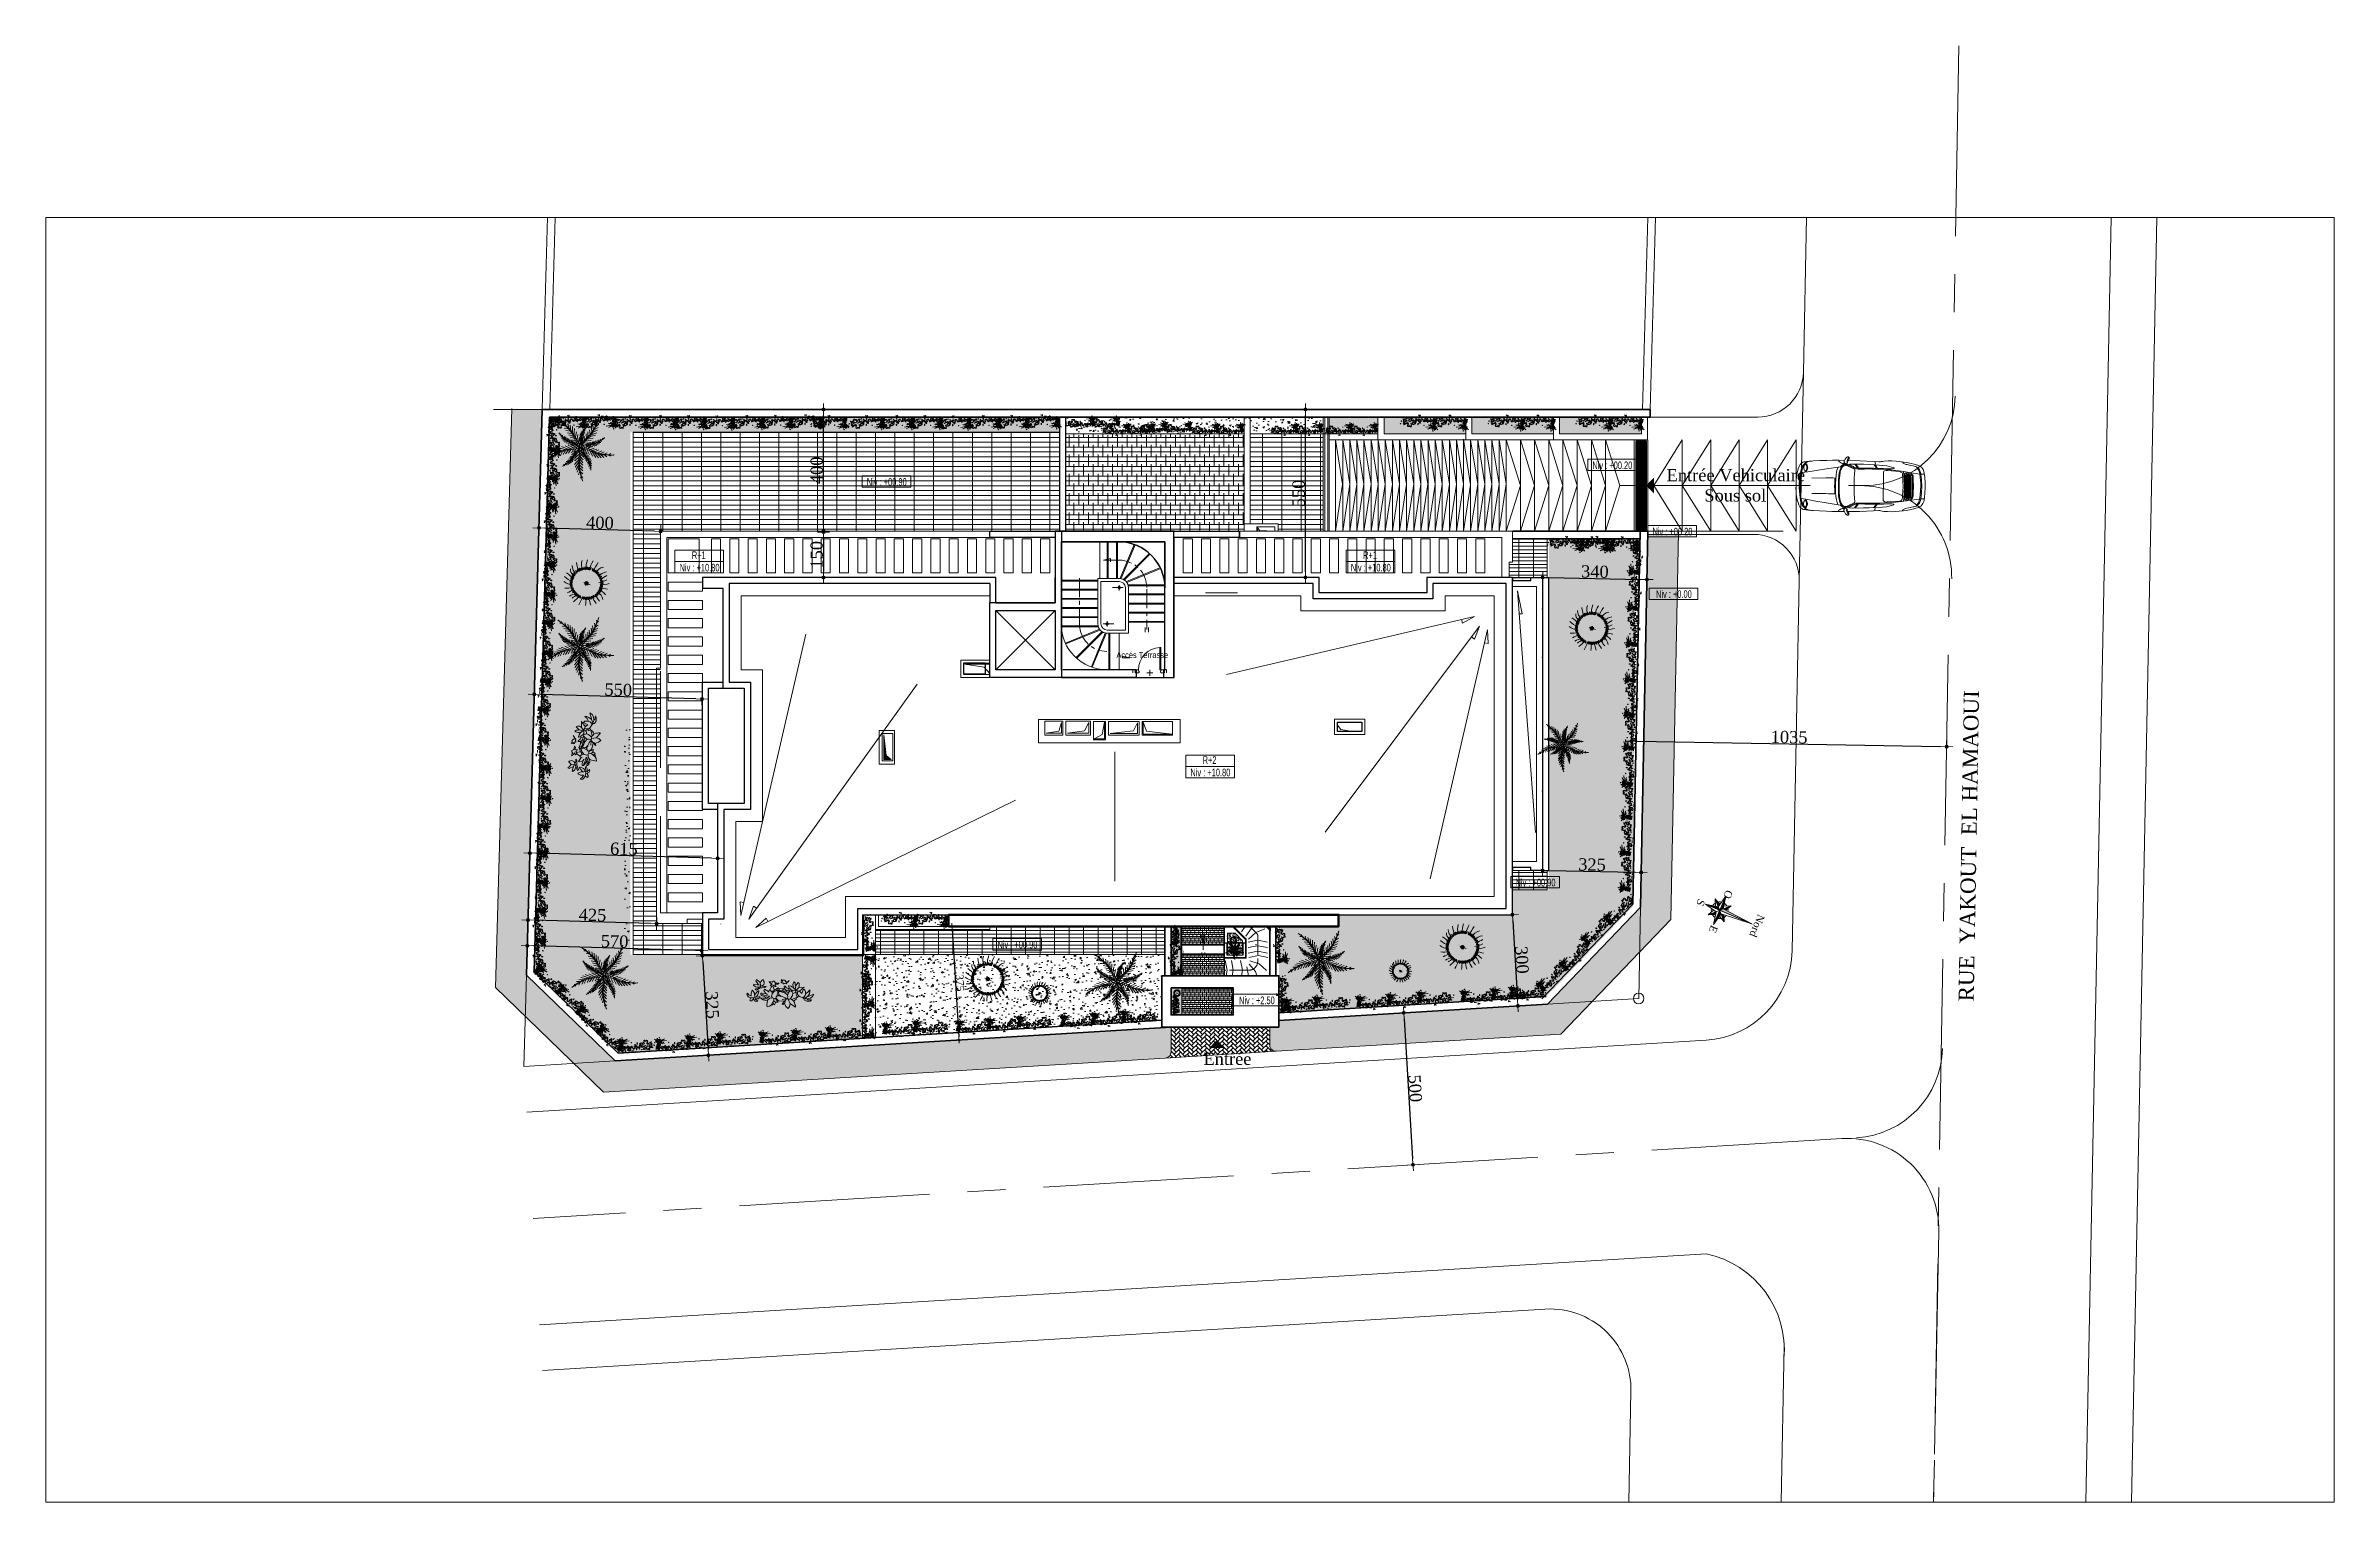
# Model space of a CAD drawing. Header units: metres. Extents: x 0 to 4415, y 1197 to 2590.
# Drawn here: x 1877.1 to 1952.2, y 1429 to 1476.9 of the extents above; entities that cross this region are included whole.
import ezdxf
from ezdxf.enums import TextEntityAlignment as Align

# ---------------------------------------------------------------- set-up
doc = ezdxf.new("R2010")
doc.units = ezdxf.units.M
for name, pattern in [('AXES', [2, 1.25, -0.25, 0.25, -0.25]), ('CACHE2', [4.7625, 3.175, -1.5875]), ('CONTINU', [0])]:
    doc.linetypes.add(name, pattern=pattern)
doc.layers.get('DEFPOINTS').update_dxf_attribs({"lineweight": 5})
for name, color, linetype, lineweight, true_color in [('00-axe', 7, 'AXES', 5, 0xdb0000), ('A_VEGETATION', 7, 'Continuous', 9, 0x009900), ('veg', 7, 'Continuous', 9, 0x61c200), ('VEGETATION', 7, 'Continuous', 5, 0x7ea800), ('VEGETATIONS', 7, 'Continuous', 20, 0x91c200)]:
    doc.layers.add(name, color=color, linetype=linetype, lineweight=lineweight, true_color=true_color)
for name, color, linetype, lineweight in [('00-cot-ext 2', 7, 'Continuous', 13), ('00-Menuiserie', 152, 'CONTINU', 5), ('00-MUR', 7, 'Continuous', 30), ('00-Niveau', 2, 'Continuous', 9), ('3 D MURS', 7, 'Continuous', 30), ('A_TRAM', 10, 'AXES', 15), ('caché', 20, 'CACHE2', 13), ('Façade 02', 41, 'Continuous', 35), ('gris', 251, 'Continuous', 9), ('MENUISERIE', 152, 'Continuous', 13), ('mur', 7, 'Continuous', 50), ('vue', 7, 'Continuous', 5)]:
    doc.layers.add(name, color=color, linetype=linetype, lineweight=lineweight)
doc.layers.add('gaines', color=90, linetype='Continuous')
doc.styles.add('style1', font='romantic.ttf')
doc.styles.add('STYLE2', font='swissl.ttf', dxfattribs={"width": 0.7})
doc.styles.add('WALIDcotat', font='times.ttf')
doc.dimstyles.new('walid 100', dxfattribs={"dimscale": 0, "dimtxt": 0.25, "dimasz": 0.1, "dimexe": 1.25, "dimexo": 0.625, "dimgap": 0.02, "dimtad": 1, "dimdec": 0, "dimlfac": 100, "dimrnd": 5, "dimtxsty": 'WALIDcotat', "dimblk": 'COTE', "dimcen": 2.5, "dimse1": 1, "dimse2": 1, "dimclrd": 256, "dimclrt": 256, "dimadec": 0, "dimazin": 0, "dimtfac": 1, "dimtdec": 0, "dimtix": 1, "dimtmove": 2, "dimatfit": 3, "dimldrblk": 'COTE', "dimfxl": 1.25, "dimarcsym": 0})

msp = doc.modelspace()

# ---------------------------------------------------------------- texts
at = {"layer": '00-axe', "ltscale": 0.5, "style": 'STYLE2', "width": 0.7}
msp.add_text('Accés Terrasse ', height=0.2, dxfattribs=at).set_placement((1913.152, 1456.949), align=Align.TOP_CENTER)
at = {"layer": '00-axe', "lineweight": 30, "insert": (1929.993, 1461.882), "char_height": 0.4, "width": 5.09756, "attachment_point": 7, "style": 'style1'}
msp.add_mtext('\\pi0.3331;Entrée Vehiculaire \\P\\pi1.5727;Sous sol ', dxfattribs=at)
at = {"layer": '00-axe', "lineweight": 30, "insert": (1940.414, 1445.472), "char_height": 0.5, "width": 10.6728, "attachment_point": 7, "rotation": 89, "style": 'style1'}
msp.add_mtext('RUE  YAKOUT  EL HAMAOUI ', dxfattribs=at)
at = {"layer": '00-axe', "ltscale": 0.5, "char_height": 0.1, "attachment_point": 1, "style": 'STYLE2'}
for s, insert in [('2', (1914.444, 1447.44)), ('1', (1914.444, 1447.14))]:
    msp.add_mtext_dynamic_manual_height_columns(s, width=25.98477, gutter_width=12.5, heights=[0], dxfattribs=dict(at, insert=insert))
at = {"layer": '00-axe', "ltscale": 0.5, "insert": (1915.125, 1443.383), "char_height": 0.4, "width": 5.09756, "attachment_point": 7, "style": 'style1'}
msp.add_mtext('Entrée ', dxfattribs=at)
at = {"layer": '00-Niveau', "style": 'STYLE2', "width": 0.7}
for s, p in [('Niv : +00.20', (1928.546, 1463.203)), ('Niv : +00.90', (1904.731, 1462.657)), ('Niv : +00.20', (1930.519, 1461.025)), ('R+1', (1898.561, 1460.251)), ('R+1', (1920.594, 1460.251)), ('Niv : +10.80', (1898.587, 1459.842)), ('Niv : +10.80', (1920.62, 1459.842)), ('Niv : +0.00', (1930.566, 1458.974)), ('R+2', (1915.327, 1453.525)), ('Niv : +10.80', (1915.352, 1453.116)), ('Niv : +00.90', (1926.025, 1449.502)), ('Niv : +00.90', (1909.021, 1447.462)), ('Niv : +2.50', (1916.879, 1445.633))]:
    msp.add_text(s, height=0.25, dxfattribs=at).set_placement(p, align=Align.TOP_CENTER)

# ---------------------------------------------------------------- blocks, each defined once
blk = doc.blocks.new('Plantes')
for p, q in [((-0.69, 1.27), (-0.19, 1.29)), ((-0.21, 1.29), (-0.69, 1.27)), ((-0.59, 1.41), (-0.21, 1.29)), ((-0.22, 1.28), (-0.59, 1.41)), ((-0.58, 1.71), (-0.24, 1.3)), ((-0.19, 1.29), (-0.58, 1.71)), ((-0.56, 0.93), (-0.21, 1.29)), ((-0.24, 1.27), (-0.56, 0.93)), ((-0.54, 1.15), (-0.22, 1.28)), ((-0.22, 1.28), (-0.54, 1.15)), ((-0.21, 1.29), (-0.51, 0.34)), ((-0.49, 0.36), (-0.24, 1.27)), ((-0.22, 1.26), (-0.49, 1.22)), ((-0.21, 1.29), (-0.48, 1.49)), ((-0.22, 1.23), (-0.45, 0.84)), ((-0.2, 1.25), (-0.35, 0.56)), ((-0.22, 1.24), (-0.34, 1.04)), ((-0.28, 1.61), (-0.2, 1.28)), ((-0.24, 1.3), (-0.28, 1.61)), ((-0.27, 0.1), (-0.21, 1.29)), ((-0.18, 1.27), (-0.27, 0.09)), ((-0.23, 1.29), (-0.2, 1.52)), ((-0.23, 1.28), (-0.12, 0.75)), ((-0.21, 1.29), (-0.06, 1.38)), ((-0.21, 1.33), (0.13, 0.68)), ((0.29, 0.96), (-0.21, 1.33)), ((-0.21, 1.29), (0.05, 1.25)), ((0.08, 0.38), (-0.22, 1.28)), ((-0.2, 1.28), (-0.15, 1.53)), ((-0.2, 1.28), (-0.06, 1.13)), ((-0.2, 1.27), (0.08, 0.38)), ((-0.15, 1.53), (-0.19, 1.27)), ((-0.19, 1.27), (-0.09, 1.46)), ((0.28, 1.39), (-0.18, 1.29)), ((-0.18, 1.29), (0.29, 0.96)), ((0.13, 0.68), (-0.18, 1.27)), ((-0.09, 1.46), (-0.17, 1.27)), ((-0.17, 1.27), (0.28, 1.39)), ((0.47, 0.27), (0.45, 0.26)), ((0.45, 0.26), (0.48, 0.24)), ((0.48, 0.24), (0.47, 0.27)), ((0.49, 0.28), (0.48, 0.24)), ((0.48, 0.24), (0.52, 0.26)), ((0.51, 0.56), (0.49, 0.55)), ((0.49, 0.55), (0.51, 0.54)), ((0.49, 0.55), (0.49, 0.55)), ((0.52, 0.28), (0.49, 0.28)), ((0.5, 0.59), (0.5, 0.57)), ((0.51, 0.59), (0.5, 0.59)), ((0.5, 0.57), (0.51, 0.56)), ((0.53, 0.58), (0.51, 0.59)), ((0.51, 0.54), (0.54, 0.55)), ((0.52, 0.26), (0.51, 0.22)), ((0.51, 0.22), (0.55, 0.2)), ((0.52, 0.68), (0.52, 0.67)), ((0.54, 0.68), (0.52, 0.68)), ((0.52, 0.67), (0.54, 0.66)), ((0.54, 0.66), (0.52, 0.65)), ((0.52, 0.65), (0.52, 0.64)), ((0.52, 0.64), (0.53, 0.63)), ((0.53, 0.25), (0.52, 0.28)), ((0.53, 0.63), (0.55, 0.63)), ((0.53, 0.6), (0.53, 0.58)), ((0.56, 0.6), (0.53, 0.6)), ((0.54, 0.55), (0.53, 0.52)), ((0.53, 0.52), (0.56, 0.52)), ((0.53, 0.22), (0.53, 0.25)), ((0.55, 0.24), (0.53, 0.22)), ((0.56, 0.9), (0.54, 0.87)), ((0.54, 0.87), (0.56, 0.88)), ((0.55, 0.66), (0.54, 0.68)), ((0.55, 0.63), (0.54, 0.62)), ((0.54, 0.62), (0.56, 0.6)), ((0.56, 0.68), (0.55, 0.66)), ((0.58, 0.22), (0.55, 0.24)), ((0.55, 0.2), (0.58, 0.23)), ((0.59, 0.88), (0.56, 0.9)), ((0.56, 0.88), (0.57, 0.89)), ((0.58, 0.68), (0.56, 0.68)), ((0.56, 0.52), (0.57, 0.53)), ((0.57, 0.89), (0.59, 0.88)), ((0.57, 0.65), (0.59, 0.66)), ((0.59, 0.64), (0.57, 0.65)), ((0.57, 0.53), (0.58, 0.56)), ((0.59, 0.92), (0.58, 0.91)), ((0.58, 0.91), (0.59, 0.88)), ((0.59, 0.66), (0.58, 0.68)), ((0.58, 0.56), (0.6, 0.55)), ((0.58, 0.23), (0.59, 0.28)), ((0.61, 0.26), (0.58, 0.25)), ((0.58, 0.25), (0.58, 0.22)), ((0.59, 0.92), (0.61, 0.93)), ((0.61, 0.91), (0.59, 0.92)), ((0.61, 0.92), (0.59, 0.92)), ((0.59, 0.88), (0.61, 0.89)), ((0.6, 0.63), (0.59, 0.64)), ((0.61, 0.31), (0.59, 0.3)), ((0.59, 0.3), (0.59, 0.28)), ((0.59, 0.28), (0.62, 0.25)), ((0.59, 0.28), (0.61, 0.26)), ((0.62, 0.64), (0.6, 0.63)), ((0.6, 0.55), (0.63, 0.56)), ((0.61, 0.93), (0.62, 0.96)), ((0.62, 0.89), (0.61, 0.92)), ((0.61, 0.89), (0.61, 0.91)), ((0.64, 0.29), (0.61, 0.31)), ((0.62, 1.25), (0.62, 1.24)), ((0.62, 1.24), (0.65, 1.22)), ((0.62, 0.96), (0.64, 0.94)), ((0.64, 0.92), (0.62, 0.89)), ((0.64, 0.67), (0.62, 0.66)), ((0.62, 0.66), (0.63, 0.64)), ((0.63, 0.64), (0.62, 0.64)), ((0.63, 0.56), (0.62, 0.53)), ((0.62, 0.53), (0.66, 0.52)), ((0.66, 0.52), (0.62, 0.5)), ((0.62, 0.5), (0.62, 0.48)), ((0.62, 0.48), (0.64, 0.47)), ((0.62, 0.25), (0.67, 0.28)), ((0.65, 1.22), (0.63, 1.2)), ((0.63, 1.2), (0.63, 1.18)), ((0.63, 1.18), (0.67, 1.18)), ((0.65, 1), (0.63, 0.99)), ((0.63, 0.99), (0.65, 0.96)), ((0.64, 0.94), (0.66, 0.94)), ((0.67, 0.91), (0.64, 0.92)), ((0.65, 0.67), (0.64, 0.67)), ((0.64, 0.47), (0.67, 0.48)), ((0.66, 0.33), (0.64, 0.31)), ((0.64, 0.31), (0.64, 0.29)), ((0.68, 1), (0.65, 1)), ((0.65, 0.96), (0.68, 0.96)), ((0.66, 0.94), (0.65, 0.92)), ((0.65, 0.92), (0.67, 0.9)), ((0.66, 0.66), (0.65, 0.67)), ((0.68, 1.13), (0.66, 1.12)), ((0.66, 1.12), (0.67, 1.08)), ((0.68, 0.96), (0.66, 0.94)), ((0.66, 0.94), (0.67, 0.91)), ((0.67, 0.67), (0.66, 0.66)), ((0.67, 0.37), (0.66, 0.35)), ((0.66, 0.35), (0.67, 0.34)), ((0.66, 0.34), (0.66, 0.33)), ((0.67, 0.34), (0.66, 0.34)), ((0.67, 0.28), (0.66, 0.23)), ((0.66, 0.23), (0.7, 0.21)), ((0.7, 0.21), (0.66, 0.19)), ((0.66, 0.19), (0.66, 0.15)), ((0.66, 0.15), (0.69, 0.13)), ((0.67, 1.18), (0.68, 1.21)), ((0.69, 1.08), (0.67, 1.07)), ((0.67, 1.08), (0.69, 1.08)), ((0.67, 1.07), (0.69, 1.05)), ((0.69, 1.05), (0.67, 1.03)), ((0.67, 1.03), (0.68, 1)), ((0.67, 0.9), (0.69, 0.9)), ((0.69, 0.67), (0.67, 0.67)), ((0.67, 0.48), (0.67, 0.46)), ((0.67, 0.46), (0.69, 0.45)), ((0.68, 0.37), (0.67, 0.37)), ((0.68, 1.21), (0.7, 1.17)), ((0.71, 1.11), (0.68, 1.13)), ((0.69, 0.45), (0.68, 0.43)), ((0.68, 0.43), (0.7, 0.42)), ((0.68, 0.42), (0.68, 0.41)), ((0.7, 0.42), (0.68, 0.42)), ((0.68, 0.41), (0.69, 0.39)), ((0.69, 0.36), (0.68, 0.37)), ((0.69, 0.93), (0.71, 0.91)), ((0.69, 0.9), (0.69, 0.93)), ((0.7, 0.75), (0.69, 0.73)), ((0.69, 0.73), (0.72, 0.71)), ((0.72, 0.71), (0.69, 0.7)), ((0.69, 0.7), (0.69, 0.67)), ((0.69, 0.39), (0.71, 0.4)), ((0.69, 0.37), (0.69, 0.36)), ((0.71, 0.37), (0.69, 0.37)), ((0.69, 0.13), (0.72, 0.16)), ((0.72, 1.17), (0.7, 1.15)), ((0.7, 1.17), (0.72, 1.17)), ((0.7, 1.15), (0.71, 1.11)), ((0.73, 0.76), (0.7, 0.75)), ((0.71, 0.4), (0.7, 0.39)), ((0.7, 0.39), (0.71, 0.37)), ((0.71, 0.91), (0.73, 0.91)), ((0.73, 0.91), (0.72, 0.89)), ((0.72, 0.89), (0.75, 0.87)), ((0.75, 0.87), (0.72, 0.86)), ((0.72, 0.86), (0.72, 0.83)), ((0.72, 0.83), (0.74, 0.81)), ((0.72, 0.16), (0.73, 0.11)), ((0.76, 0.74), (0.73, 0.76)), ((0.73, 0.11), (0.77, 0.09)), ((0.74, 0.81), (0.77, 0.83)), ((0.77, 0.83), (0.76, 0.79)), ((0.76, 0.79), (0.79, 0.78)), ((0.79, 0.78), (0.76, 0.77)), ((0.76, 0.77), (0.76, 0.74)), ((0.77, 0.17), (0.82, 0.15)), ((0.79, 0.12), (0.77, 0.17)), ((0.77, 0.09), (0.79, 0.12)), ((0.78, 0.23), (0.81, 0.27)), ((0.83, 0.23), (0.78, 0.23)), ((0.79, 0.31), (0.83, 0.3)), ((0.81, 0.27), (0.79, 0.31)), ((0.82, 0.15), (0.84, 0.19)), ((0.83, 0.3), (0.87, 0.34)), ((0.84, 0.19), (0.83, 0.23)), ((0.87, 0.34), (0.88, 0.29)), ((0.9, 0), (0.87, -0.02)), ((0.88, 0.29), (0.93, 0.29)), ((0.93, -0.01), (0.9, 0)), ((0.93, 0.29), (0.95, 0.32)), ((0.94, 0.35), (0.99, 0.35)), ((0.95, 0.32), (0.94, 0.35)), ((0.99, 0.08), (0.96, 0.07)), ((0.96, 0.07), (0.98, 0.03)), ((0.98, 0.03), (1.01, 0.02)), ((0.99, 0.35), (1.01, 0.38)), ((1.02, 0.07), (0.99, 0.08)), ((1.01, 0.02), (0.99, 0)), ((0.99, 0), (0.99, -0.03)), ((1.01, 0.38), (1.02, 0.34)), ((1.03, 0.13), (1.01, 0.1)), ((1.01, 0.1), (1.02, 0.07)), ((1.04, 0.34), (1.02, 0.32)), ((1.02, 0.34), (1.04, 0.34)), ((1.02, 0.32), (1.01, 0.29)), ((1.01, 0.29), (1.05, 0.28)), ((1.05, 0.23), (1.02, 0.21)), ((1.02, 0.21), (1.02, 0.18)), ((1.02, 0.18), (1.05, 0.18)), ((1.05, 0.18), (1.03, 0.15)), ((1.03, 0.15), (1.03, 0.13)), ((1.05, 0.28), (1.08, 0.3)), ((1.08, 0.21), (1.05, 0.23)), ((1.08, 0.3), (1.08, 0.27)), ((1.08, 0.27), (1.11, 0.25)), ((1.11, 0.25), (1.08, 0.24)), ((1.08, 0.24), (1.08, 0.21)), ((-0.22, -1.86), (-0.21, -1.92)), ((-0.2, -1.87), (-0.22, -1.86)), ((-0.21, -1.92), (-0.16, -1.94)), ((-0.16, -1.94), (-0.21, -1.97)), ((-0.21, -1.97), (-0.21, -2.03)), ((-0.21, -2.03), (-0.15, -2.06)), ((-0.2, -1.89), (-0.2, -1.87)), ((-0.18, -1.87), (-0.2, -1.89)), ((-0.14, -2.16), (-0.2, -2.19)), ((-0.2, -2.19), (-0.18, -2.25)), ((-0.19, -1.9), (-0.17, -1.89)), ((-0.16, -1.91), (-0.19, -1.9)), ((-0.13, -2.27), (-0.19, -2.3)), ((-0.19, -2.3), (-0.18, -2.36)), ((-0.17, -1.87), (-0.18, -1.87)), ((-0.18, -2.25), (-0.13, -2.27)), ((-0.18, -2.36), (-0.16, -2.37)), ((-0.17, -1.89), (-0.17, -1.87)), ((-0.15, -1.92), (-0.16, -1.91)), ((-0.16, -2.37), (-0.14, -2.35)), ((-0.15, -1.92), (-0.15, -1.92)), ((-0.12, -1.93), (-0.15, -1.92)), ((-0.15, -2.06), (-0.1, -2.01)), ((-0.14, -2.35), (-0.15, -2.37)), ((-0.15, -2.37), (-0.13, -2.37)), ((-0.12, -1.89), (-0.14, -1.9)), ((-0.14, -1.9), (-0.12, -1.93)), ((-0.08, -2.2), (-0.14, -2.16)), ((-0.13, -2.34), (-0.09, -2.34)), ((-0.11, -2.36), (-0.13, -2.34)), ((-0.13, -2.37), (-0.11, -2.36)), ((-0.1, -1.9), (-0.12, -1.89)), ((-0.1, -1.91), (-0.1, -1.9)), ((-0.09, -1.9), (-0.1, -1.91)), ((-0.1, -2.01), (-0.09, -2.08)), ((-0.07, -1.9), (-0.09, -1.9)), ((-0.09, -2.08), (-0.03, -2.1)), ((-0.03, -2.1), (-0.09, -2.13)), ((-0.09, -2.13), (-0.08, -2.2)), ((-0.09, -2.34), (-0.08, -2.33)), ((-0.08, -2.33), (-0.08, -2.34)), ((-0.08, -2.34), (-0.06, -2.35)), ((-0.06, -2.35), (-0.08, -2.37)), ((-0.08, -2.37), (-0.07, -2.38)), ((-0.05, -1.88), (-0.07, -1.9)), ((-0.07, -2.38), (-0.06, -2.39)), ((-0.06, -2.39), (-0.04, -2.38)), ((-0.02, -1.89), (-0.05, -1.88)), ((-0.04, -2.38), (-0.03, -2.4)), ((0, -1.84), (-0.03, -1.85)), ((-0.03, -1.85), (-0.02, -1.89)), ((-0.03, -2.4), (-0.02, -2.4)), ((-0.02, -2.39), (-0.01, -2.38)), ((-0.02, -2.4), (-0.02, -2.39)), ((-0.01, -2.38), (0, -2.37)), ((-0.01, -2.38), (-0.01, -2.38)), ((0, -2.38), (-0.01, -2.38)), ((-0.01, -2.38), (0, -2.38)), ((-0.01, -2.38), (-0.01, -2.38)), ((0.03, -1.85), (0, -1.84)), ((0, -2.37), (0.01, -2.37)), ((0, -2.37), (0, -2.37)), ((0, -2.37), (0, -2.37)), ((0, -2.37), (0, -2.37)), ((0, -2.37), (0, -2.37)), ((0.01, -2.37), (0.02, -2.37)), ((0.02, -2.37), (0.03, -2.35)), ((0.02, -2.36), (0.02, -2.37)), ((0.02, -2.37), (0.02, -2.36)), ((0.04, -1.89), (0.03, -1.85)), ((0.03, -2.35), (0.05, -2.35)), ((0.06, -1.86), (0.04, -1.89)), ((0.05, -2.35), (0.07, -2.32)), ((0.1, -1.88), (0.06, -1.86)), ((0.09, -1.75), (0.07, -1.77)), ((0.07, -1.77), (0.09, -1.81)), ((0.07, -2.32), (0.09, -2.34)), ((0.13, -1.77), (0.09, -1.75)), ((0.09, -1.81), (0.12, -1.82)), ((0.12, -1.82), (0.09, -1.85)), ((0.09, -1.85), (0.1, -1.88)), ((0.09, -2.34), (0.12, -2.34)), ((0.11, -1.54), (0.1, -1.56)), ((0.1, -1.56), (0.12, -1.58)), ((0.1, -1.58), (0.1, -1.6)), ((0.12, -1.58), (0.1, -1.58)), ((0.1, -1.6), (0.1, -1.62)), ((0.12, -1.62), (0.1, -1.63)), ((0.1, -1.62), (0.12, -1.62)), ((0.1, -1.63), (0.12, -1.64)), ((0.11, -2.69), (0.1, -2.71)), ((0.1, -2.71), (0.12, -2.74)), ((0.13, -1.54), (0.11, -1.54)), ((0.11, -2.28), (0.14, -2.26)), ((0.14, -2.3), (0.11, -2.28)), ((0.15, -2.7), (0.11, -2.69)), ((0.12, -1.45), (0.12, -1.48)), ((0.15, -1.46), (0.12, -1.45)), ((0.12, -1.48), (0.13, -1.5)), ((0.12, -1.64), (0.13, -1.64)), ((0.12, -2.34), (0.14, -2.3)), ((0.14, -2.65), (0.12, -2.67)), ((0.12, -2.67), (0.15, -2.7)), ((0.12, -2.74), (0.17, -2.73)), ((0.14, -1.42), (0.13, -1.44)), ((0.13, -1.44), (0.15, -1.46)), ((0.13, -1.5), (0.16, -1.49)), ((0.14, -1.55), (0.13, -1.54)), ((0.13, -1.64), (0.14, -1.63)), ((0.14, -1.66), (0.13, -1.67)), ((0.13, -1.67), (0.13, -1.69)), ((0.13, -1.69), (0.15, -1.69)), ((0.14, -1.7), (0.13, -1.73)), ((0.13, -1.73), (0.13, -1.77)), ((0.16, -1.4), (0.14, -1.42)), ((0.14, -1.53), (0.14, -1.55)), ((0.18, -1.53), (0.14, -1.53)), ((0.14, -1.63), (0.14, -1.64)), ((0.14, -1.64), (0.16, -1.64)), ((0.16, -1.67), (0.14, -1.66)), ((0.15, -1.69), (0.14, -1.7)), ((0.14, -1.7), (0.14, -1.7)), ((0.14, -2.26), (0.16, -2.23)), ((0.17, -2.66), (0.14, -2.65)), ((0.16, -1.49), (0.15, -1.51)), ((0.15, -1.51), (0.18, -1.53)), ((0.16, -1.64), (0.15, -1.65)), ((0.15, -1.65), (0.16, -1.67)), ((0.17, -2.73), (0.15, -2.77)), ((0.15, -2.77), (0.16, -2.79)), ((0.19, -1.42), (0.16, -1.4)), ((0.16, -2.23), (0.18, -2.27)), ((0.16, -2.79), (0.2, -2.79)), ((0.19, -2.7), (0.17, -2.66)), ((0.18, -2.27), (0.22, -2.25)), ((0.21, -1.36), (0.19, -1.38)), ((0.19, -1.38), (0.19, -1.42)), ((0.21, -2.66), (0.19, -2.7)), ((0.22, -2.25), (0.2, -2.29)), ((0.2, -2.29), (0.22, -2.32)), ((0.21, -2.57), (0.2, -2.58)), ((0.2, -2.58), (0.21, -2.62)), ((0.2, -2.79), (0.22, -2.75)), ((0.24, -1.38), (0.21, -1.36)), ((0.24, -2.57), (0.21, -2.57)), ((0.21, -2.62), (0.25, -2.61)), ((0.24, -2.67), (0.21, -2.66)), ((0.22, -2.32), (0.25, -2.31)), ((0.24, -2.52), (0.22, -2.54)), ((0.22, -2.54), (0.24, -2.57)), ((0.22, -2.75), (0.25, -2.78)), ((0.25, -2.61), (0.23, -2.63)), ((0.23, -2.63), (0.24, -2.67)), ((0.24, -1.42), (0.24, -1.38)), ((0.27, -1.4), (0.24, -1.42)), ((0.25, -2.5), (0.24, -2.52)), ((0.25, -2.84), (0.24, -2.88)), ((0.24, -2.88), (0.25, -2.9)), ((0.27, -2.51), (0.25, -2.5)), ((0.25, -2.78), (0.28, -2.77)), ((0.29, -2.84), (0.25, -2.84)), ((0.25, -2.9), (0.29, -2.89)), ((0.25, -2.31), (0.27, -2.27)), ((0.27, -2.47), (0.26, -2.49)), ((0.26, -2.49), (0.27, -2.51)), ((0.28, -2.77), (0.26, -2.8)), ((0.26, -2.8), (0.29, -2.84)), ((0.3, -1.42), (0.27, -1.4)), ((0.27, -2.27), (0.29, -2.31)), ((0.29, -2.48), (0.27, -2.47)), ((0.29, -2.89), (0.28, -2.93)), ((0.28, -2.93), (0.31, -2.95)), ((0.29, -0.65), (0.29, -0.66)), ((0.31, -0.65), (0.29, -0.65)), ((0.3, -0.66), (0.29, -0.67)), ((0.29, -0.66), (0.3, -0.66)), ((0.29, -0.67), (0.29, -0.68)), ((0.29, -0.68), (0.3, -0.68)), ((0.29, -0.68), (0.29, -0.68)), ((0.3, -0.7), (0.29, -0.71)), ((0.29, -0.71), (0.3, -0.72)), ((0.29, -0.71), (0.29, -0.71)), ((0.3, -1.31), (0.29, -1.35)), ((0.29, -1.35), (0.34, -1.36)), ((0.29, -2.31), (0.32, -2.3)), ((0.3, -2.51), (0.29, -2.48)), ((0.3, -0.68), (0.3, -0.69)), ((0.3, -0.69), (0.32, -0.69)), ((0.32, -0.71), (0.3, -0.7)), ((0.3, -0.72), (0.3, -0.73)), ((0.3, -0.73), (0.33, -0.76)), ((0.3, -0.73), (0.3, -0.73)), ((0.31, -1.29), (0.3, -1.31)), ((0.34, -1.36), (0.3, -1.39)), ((0.3, -1.39), (0.3, -1.42)), ((0.31, -2.41), (0.3, -2.43)), ((0.3, -2.43), (0.31, -2.45)), ((0.31, -2.48), (0.3, -2.51)), ((0.34, -0.67), (0.31, -0.65)), ((0.32, -0.69), (0.31, -0.7)), ((0.31, -0.7), (0.32, -0.71)), ((0.34, -1.31), (0.31, -1.29)), ((0.33, -2.42), (0.31, -2.41)), ((0.31, -2.45), (0.34, -2.45)), ((0.34, -2.49), (0.31, -2.48)), ((0.31, -2.95), (0.32, -2.93)), ((0.31, -2.95), (0.31, -2.95)), ((0.32, -2.3), (0.32, -2.31)), ((0.34, -2.31), (0.32, -2.32)), ((0.32, -2.31), (0.34, -2.31)), ((0.32, -2.32), (0.32, -2.33)), ((0.32, -2.33), (0.34, -2.33)), ((0.33, -2.38), (0.32, -2.39)), ((0.32, -2.39), (0.33, -2.42)), ((0.34, -2.45), (0.32, -2.47)), ((0.32, -2.47), (0.34, -2.49)), ((0.32, -2.93), (0.33, -2.94)), ((0.33, -0.76), (0.36, -0.74)), ((0.33, -2.35), (0.33, -2.36)), ((0.35, -2.36), (0.33, -2.35)), ((0.33, -2.36), (0.34, -2.37)), ((0.33, -2.36), (0.33, -2.36)), ((0.34, -2.37), (0.33, -2.38)), ((0.33, -2.38), (0.33, -2.38)), ((0.33, -2.91), (0.34, -2.89)), ((0.35, -2.91), (0.33, -2.91)), ((0.33, -2.94), (0.35, -2.92)), ((0.35, -0.63), (0.34, -0.67)), ((0.35, -1.28), (0.34, -1.31)), ((0.34, -2.33), (0.34, -2.34)), ((0.34, -2.33), (0.34, -2.33)), ((0.34, -2.34), (0.35, -2.34)), ((0.34, -2.87), (0.35, -2.87)), ((0.34, -2.89), (0.34, -2.87)), ((0.38, -0.64), (0.35, -0.63)), ((0.37, -1.25), (0.35, -1.28)), ((0.35, -2.34), (0.35, -2.35)), ((0.35, -2.35), (0.35, -2.36)), ((0.35, -2.87), (0.37, -2.87)), ((0.35, -2.92), (0.35, -2.91)), ((0.36, -0.74), (0.36, -0.78)), ((0.36, -0.78), (0.39, -0.8)), ((0.4, -1.25), (0.37, -1.25)), ((0.37, -2.87), (0.37, -2.89)), ((0.37, -2.89), (0.39, -2.89)), ((0.4, -0.66), (0.38, -0.64)), ((0.38, -0.7), (0.4, -0.66)), ((0.42, -0.69), (0.38, -0.7)), ((0.39, -0.8), (0.42, -0.79)), ((0.39, -2.89), (0.4, -2.89)), ((0.43, -1.27), (0.4, -1.25)), ((0.4, -2.87), (0.42, -2.88)), ((0.4, -2.89), (0.4, -2.87)), ((0.41, -1.45), (0.43, -1.42)), ((0.45, -1.45), (0.41, -1.45)), ((0.41, -2.76), (0.43, -2.77)), ((0.43, -2.78), (0.41, -2.76)), ((0.45, -0.73), (0.42, -0.69)), ((0.42, -0.79), (0.43, -0.74)), ((0.42, -1.36), (0.45, -1.34)), ((0.46, -1.36), (0.42, -1.36)), ((0.42, -1.4), (0.45, -1.4)), ((0.43, -1.42), (0.42, -1.4)), ((0.42, -2.81), (0.43, -2.78)), ((0.44, -2.8), (0.42, -2.81)), ((0.42, -2.83), (0.45, -2.83)), ((0.44, -2.85), (0.42, -2.83)), ((0.42, -2.88), (0.44, -2.87)), ((0.43, -0.74), (0.46, -0.77)), ((0.47, -1.22), (0.43, -1.24)), ((0.43, -1.24), (0.43, -1.27)), ((0.43, -2.77), (0.44, -2.75)), ((0.44, -1.31), (0.47, -1.32)), ((0.45, -1.34), (0.44, -1.31)), ((0.44, -2.64), (0.46, -2.64)), ((0.46, -2.65), (0.44, -2.64)), ((0.44, -2.75), (0.45, -2.77)), ((0.46, -2.82), (0.44, -2.8)), ((0.44, -2.87), (0.44, -2.85)), ((0.46, -0.69), (0.45, -0.73)), ((0.45, -1.4), (0.47, -1.39)), ((0.46, -1.48), (0.45, -1.45)), ((0.45, -2.67), (0.46, -2.65)), ((0.47, -2.65), (0.45, -2.67)), ((0.45, -2.77), (0.47, -2.76)), ((0.45, -2.83), (0.46, -2.82)), ((0.5, -0.68), (0.46, -0.69)), ((0.46, -0.77), (0.5, -0.75)), ((0.47, -1.39), (0.46, -1.36)), ((0.47, -1.45), (0.46, -1.48)), ((0.46, -2.59), (0.48, -2.57)), ((0.48, -2.59), (0.46, -2.59)), ((0.46, -2.61), (0.47, -2.62)), ((0.46, -2.64), (0.46, -2.61)), ((0.47, -0.61), (0.47, -0.65)), ((0.51, -0.61), (0.47, -0.61)), ((0.47, -0.65), (0.5, -0.68)), ((0.49, -0.83), (0.47, -0.88)), ((0.47, -0.88), (0.51, -0.9)), ((0.5, -1.24), (0.47, -1.22)), ((0.47, -1.32), (0.49, -1.29)), ((0.5, -1.45), (0.47, -1.45)), ((0.47, -2.62), (0.48, -2.61)), ((0.49, -2.66), (0.47, -2.65)), ((0.47, -2.73), (0.48, -2.72)), ((0.48, -2.75), (0.47, -2.73)), ((0.47, -2.76), (0.48, -2.75)), ((0.48, -0.09), (0.48, -0.1)), ((0.5, -0.09), (0.48, -0.09)), ((0.48, -0.1), (0.49, -0.12)), ((0.48, -0.12), (0.48, -0.14)), ((0.49, -0.12), (0.48, -0.12)), ((0.48, -0.14), (0.5, -0.15)), ((0.48, -0.18), (0.48, -0.2)), ((0.49, -0.19), (0.48, -0.18)), ((0.48, -0.2), (0.5, -0.22)), ((0.48, -0.22), (0.49, -0.24)), ((0.5, -0.22), (0.48, -0.22)), ((0.48, -1.52), (0.51, -1.49)), ((0.52, -1.52), (0.48, -1.52)), ((0.48, -2.56), (0.5, -2.58)), ((0.48, -2.57), (0.48, -2.56)), ((0.48, -2.61), (0.48, -2.59)), ((0.48, -2.69), (0.49, -2.67)), ((0.49, -2.69), (0.48, -2.69)), ((0.48, -2.72), (0.49, -2.71)), ((0.51, -0.2), (0.49, -0.19)), ((0.49, -0.24), (0.51, -0.24)), ((0.5, -0.75), (0.49, -0.8)), ((0.49, -0.8), (0.53, -0.82)), ((0.53, -0.82), (0.49, -0.83)), ((0.49, -1.29), (0.5, -1.24)), ((0.53, -1.28), (0.49, -1.29)), ((0.49, -1.29), (0.49, -1.32)), ((0.49, -1.32), (0.52, -1.33)), ((0.49, -2.67), (0.49, -2.66)), ((0.49, -2.71), (0.49, -2.69)), ((0.52, -0.11), (0.5, -0.09)), ((0.5, -0.15), (0.52, -0.14)), ((0.51, -1.49), (0.5, -1.45)), ((0.5, -2.58), (0.53, -2.55)), ((0.52, -0.14), (0.51, -0.16)), ((0.53, -0.16), (0.51, -0.17)), ((0.51, -0.16), (0.53, -0.16)), ((0.51, -0.17), (0.51, -0.2)), ((0.51, -0.24), (0.52, -0.23)), ((0.54, -0.63), (0.51, -0.61)), ((0.51, -0.9), (0.55, -0.88)), ((0.53, -0.07), (0.52, -0.11)), ((0.52, -0.23), (0.52, -0.25)), ((0.52, -0.25), (0.55, -0.26)), ((0.52, -1.33), (0.54, -1.31)), ((0.53, -1.55), (0.52, -1.52)), ((0.55, -0.08), (0.53, -0.07)), ((0.53, -1.28), (0.56, -1.3)), ((0.54, -1.31), (0.53, -1.28)), ((0.56, -1.3), (0.53, -1.28)), ((0.54, -1.52), (0.53, -1.55)), ((0.53, -2.55), (0.53, -2.58)), ((0.53, -2.58), (0.54, -2.58)), ((0.57, -0.59), (0.54, -0.6)), ((0.54, -0.6), (0.54, -0.63)), ((0.55, -0.88), (0.54, -0.91)), ((0.54, -0.91), (0.57, -0.94)), ((0.58, -1.53), (0.54, -1.52)), ((0.54, -2.58), (0.56, -2.56)), ((0.57, -0.09), (0.55, -0.08)), ((0.55, -0.26), (0.56, -0.24)), ((0.56, -0.22), (0.58, -0.23)), ((0.56, -0.24), (0.56, -0.22)), ((0.61, -1.24), (0.56, -1.26)), ((0.56, -1.26), (0.56, -1.3)), ((0.56, -1.3), (0.58, -1.27)), ((0.58, -1.48), (0.56, -1.5)), ((0.56, -1.5), (0.58, -1.53)), ((0.56, -2.54), (0.58, -2.55)), ((0.56, -2.56), (0.56, -2.54)), ((0.57, -0.13), (0.57, -0.09)), ((0.59, -0.11), (0.57, -0.13)), ((0.6, -0.59), (0.57, -0.59)), ((0.57, -0.94), (0.58, -0.94)), ((0.6, -1.17), (0.57, -1.18)), ((0.57, -1.18), (0.57, -1.21)), ((0.57, -1.21), (0.61, -1.24)), ((0.57, -1.76), (0.58, -1.74)), ((0.57, -1.76), (0.57, -1.76)), ((0.57, -1.77), (0.57, -1.76)), ((0.57, -1.77), (0.57, -1.77)), ((0.58, -0.23), (0.6, -0.21)), ((0.59, -0.92), (0.58, -0.93)), ((0.58, -0.93), (0.59, -0.92)), ((0.58, -0.93), (0.59, -0.93)), ((0.58, -0.93), (0.58, -0.93)), ((0.58, -0.93), (0.58, -0.93)), ((0.58, -0.93), (0.58, -0.93)), ((0.58, -0.94), (0.58, -0.93)), ((0.58, -0.93), (0.58, -0.94)), ((0.58, -0.94), (0.58, -0.93)), ((0.58, -1.27), (0.59, -1.28)), ((0.61, -1.48), (0.58, -1.48)), ((0.58, -1.74), (0.59, -1.75)), ((0.58, -1.78), (0.57, -1.77)), ((0.6, -1.78), (0.58, -1.78)), ((0.58, -1.79), (0.6, -1.79)), ((0.6, -1.8), (0.58, -1.79)), ((0.58, -2.55), (0.61, -2.53)), ((0.61, -0.14), (0.59, -0.11)), ((0.59, -0.94), (0.6, -0.92)), ((0.59, -0.93), (0.59, -0.94)), ((0.59, -0.94), (0.59, -0.94)), ((0.59, -0.94), (0.59, -0.94)), ((0.59, -1.28), (0.61, -1.27)), ((0.59, -1.73), (0.6, -1.72)), ((0.6, -1.73), (0.59, -1.73)), ((0.59, -1.75), (0.6, -1.74)), ((0.6, -0.21), (0.6, -0.25)), ((0.62, -0.25), (0.6, -0.26)), ((0.6, -0.25), (0.62, -0.25)), ((0.6, -0.26), (0.6, -0.29)), ((0.6, -0.29), (0.62, -0.3)), ((0.6, -0.62), (0.6, -0.59)), ((0.62, -0.59), (0.6, -0.62)), ((0.6, -0.93), (0.61, -0.92)), ((0.6, -0.92), (0.6, -0.93)), ((0.64, -1.19), (0.6, -1.17)), ((0.6, -1.72), (0.61, -1.71)), ((0.6, -1.74), (0.6, -1.73)), ((0.6, -1.79), (0.6, -1.78)), ((0.6, -1.81), (0.6, -1.8)), ((0.61, -1.81), (0.6, -1.81)), ((0.6, -2.91), (0.6, -2.92)), ((0.62, -2.92), (0.6, -2.91)), ((0.6, -2.92), (0.61, -2.92)), ((0.62, -0.11), (0.61, -0.14)), ((0.61, -0.92), (0.62, -0.95)), ((0.61, -1.27), (0.61, -1.29)), ((0.61, -1.29), (0.63, -1.3)), ((0.62, -1.52), (0.61, -1.48)), ((0.61, -1.63), (0.63, -1.64)), ((0.62, -1.65), (0.61, -1.63)), ((0.61, -1.66), (0.62, -1.65)), ((0.63, -1.66), (0.61, -1.66)), ((0.61, -1.68), (0.62, -1.69)), ((0.61, -1.7), (0.61, -1.68)), ((0.61, -1.71), (0.61, -1.7)), ((0.63, -1.84), (0.61, -1.81)), ((0.61, -2.53), (0.61, -2.55)), ((0.61, -2.55), (0.64, -2.56)), ((0.64, -2.56), (0.61, -2.58)), ((0.61, -2.58), (0.62, -2.6)), ((0.62, -2.88), (0.61, -2.9)), ((0.61, -2.92), (0.63, -2.9)), ((0.61, -2.9), (0.62, -2.92)), ((0.63, -0.05), (0.62, -0.08)), ((0.62, -0.08), (0.65, -0.1)), ((0.65, -0.1), (0.62, -0.11)), ((0.62, -0.3), (0.64, -0.28)), ((0.64, -0.59), (0.62, -0.59)), ((0.62, -0.95), (0.64, -0.96)), ((0.64, -0.96), (0.62, -0.97)), ((0.62, -0.97), (0.63, -1)), ((0.63, -1.48), (0.62, -1.52)), ((0.62, -1.68), (0.63, -1.66)), ((0.62, -1.69), (0.62, -1.68)), ((0.62, -2.6), (0.64, -2.6)), ((0.63, -2.88), (0.62, -2.88)), ((0.66, -0.04), (0.63, -0.05)), ((0.63, -1), (0.65, -1.01)), ((0.63, -1.3), (0.64, -1.29)), ((0.66, -1.49), (0.63, -1.48)), ((0.63, -1.64), (0.65, -1.63)), ((0.65, -1.81), (0.63, -1.84)), ((0.65, -2.9), (0.63, -2.88)), ((0.63, -2.9), (0.64, -2.93)), ((0.64, -0.28), (0.65, -0.31)), ((0.65, -0.61), (0.64, -0.59)), ((0.64, -0.64), (0.65, -0.61)), ((0.66, -0.64), (0.64, -0.64)), ((0.67, -1.14), (0.64, -1.15)), ((0.64, -1.15), (0.64, -1.19)), ((0.64, -1.29), (0.65, -1.26)), ((0.65, -1.63), (0.64, -1.65)), ((0.64, -1.65), (0.66, -1.65)), ((0.64, -2.6), (0.66, -2.59)), ((0.64, -2.84), (0.65, -2.86)), ((0.65, -2.84), (0.64, -2.84)), ((0.64, -2.93), (0.66, -2.93)), ((0.65, -0.31), (0.66, -0.32)), ((0.65, -1.01), (0.67, -0.98)), ((0.66, -1.05), (0.65, -1.07)), ((0.65, -1.07), (0.66, -1.09)), ((0.65, -1.26), (0.66, -1.27)), ((0.66, -1.82), (0.65, -1.81)), ((0.67, -2.8), (0.65, -2.82)), ((0.65, -2.82), (0.67, -2.84)), ((0.67, -2.84), (0.65, -2.84)), ((0.65, -2.86), (0.67, -2.85)), ((0.65, -2.88), (0.65, -2.9)), ((0.67, -2.89), (0.65, -2.88)), ((0.68, -0.07), (0.66, -0.04)), ((0.66, -0.31), (0.67, -0.32)), ((0.66, -0.32), (0.66, -0.31)), ((0.66, -0.32), (0.66, -0.32)), ((0.67, -0.65), (0.66, -0.64)), ((0.7, -1.06), (0.66, -1.05)), ((0.69, -1.09), (0.66, -1.12)), ((0.66, -1.09), (0.69, -1.09)), ((0.66, -1.12), (0.67, -1.14)), ((0.66, -1.27), (0.68, -1.26)), ((0.67, -1.5), (0.66, -1.49)), ((0.66, -1.51), (0.67, -1.5)), ((0.67, -1.5), (0.66, -1.51)), ((0.66, -1.62), (0.68, -1.62)), ((0.67, -1.63), (0.66, -1.62)), ((0.66, -1.65), (0.67, -1.63)), ((0.68, -1.83), (0.66, -1.82)), ((0.66, -1.86), (0.68, -1.83)), ((0.69, -1.87), (0.66, -1.86)), ((0.66, -2.59), (0.66, -2.61)), ((0.66, -2.61), (0.69, -2.62)), ((0.67, -2.85), (0.66, -2.87)), ((0.66, -2.87), (0.67, -2.89)), ((0.66, -2.93), (0.68, -2.9)), ((0.67, -0.3), (0.68, -0.3)), ((0.68, -0.3), (0.67, -0.3)), ((0.67, -0.32), (0.68, -0.31)), ((0.69, -0.63), (0.67, -0.65)), ((0.67, -0.98), (0.68, -1.01)), ((0.7, -1.29), (0.67, -1.31)), ((0.67, -1.31), (0.68, -1.32)), ((0.69, -1.52), (0.67, -1.5)), ((0.67, -1.54), (0.68, -1.54)), ((0.67, -1.54), (0.67, -1.54)), ((0.67, -1.55), (0.67, -1.54)), ((0.69, -1.55), (0.67, -1.55)), ((0.69, -2.77), (0.67, -2.79)), ((0.67, -2.79), (0.67, -2.8)), ((0.67, -2.89), (0.69, -2.89)), ((0.68, -2.9), (0.67, -2.89)), ((0.71, -0.02), (0.68, -0.04)), ((0.68, -0.04), (0.68, -0.07)), ((0.68, -0.29), (0.68, -0.3)), ((0.68, -0.3), (0.68, -0.29)), ((0.68, -0.3), (0.69, -0.3)), ((0.69, -0.3), (0.68, -0.3)), ((0.68, -0.3), (0.69, -0.3)), ((0.68, -0.31), (0.68, -0.3)), ((0.68, -1.01), (0.72, -1.01)), ((0.68, -1.26), (0.68, -1.28)), ((0.68, -1.28), (0.7, -1.29)), ((0.68, -1.32), (0.7, -1.33)), ((0.68, -1.54), (0.69, -1.52)), ((0.68, -1.62), (0.7, -1.61)), ((0.69, -2.66), (0.68, -2.68)), ((0.68, -2.68), (0.7, -2.69)), ((0.68, -2.74), (0.68, -2.76)), ((0.69, -2.74), (0.68, -2.74)), ((0.68, -2.76), (0.69, -2.77)), ((0.69, -0.3), (0.7, -0.3)), ((0.71, -0.59), (0.69, -0.62)), ((0.69, -0.62), (0.71, -0.63)), ((0.71, -0.63), (0.69, -0.63)), ((0.72, -1.01), (0.69, -1.03)), ((0.69, -1.03), (0.7, -1.06)), ((0.69, -1.27), (0.71, -1.28)), ((0.7, -1.28), (0.69, -1.27)), ((0.69, -1.29), (0.7, -1.28)), ((0.7, -1.29), (0.69, -1.29)), ((0.69, -1.57), (0.69, -1.55)), ((0.7, -1.56), (0.69, -1.57)), ((0.71, -1.89), (0.69, -1.87)), ((0.69, -2.62), (0.69, -2.64)), ((0.69, -2.64), (0.7, -2.66)), ((0.7, -2.66), (0.69, -2.66)), ((0.71, -2.76), (0.69, -2.74)), ((0.69, -2.89), (0.7, -2.86)), ((0.7, -0.3), (0.71, -0.3)), ((0.7, -0.3), (0.7, -0.3)), ((0.7, -0.3), (0.7, -0.3)), ((0.71, -1.32), (0.7, -1.29)), ((0.7, -1.33), (0.72, -1.33)), ((0.71, -1.55), (0.7, -1.56)), ((0.7, -1.58), (0.71, -1.59)), ((0.7, -1.59), (0.7, -1.58)), ((0.7, -1.6), (0.7, -1.59)), ((0.7, -1.6), (0.7, -1.6)), ((0.71, -1.61), (0.7, -1.6)), ((0.7, -1.6), (0.71, -1.61)), ((0.7, -1.6), (0.7, -1.6)), ((0.7, -1.6), (0.7, -1.6)), ((0.7, -1.61), (0.7, -1.6)), ((0.7, -2.69), (0.72, -2.68)), ((0.7, -2.86), (0.71, -2.89)), ((0.72, -0.03), (0.71, -0.02)), ((0.71, -0.3), (0.72, -0.3)), ((0.72, -0.59), (0.71, -0.59)), ((0.71, -1.24), (0.73, -1.24)), ((0.73, -1.25), (0.71, -1.24)), ((0.71, -1.28), (0.73, -1.26)), ((0.72, -1.3), (0.71, -1.32)), ((0.72, -1.56), (0.71, -1.55)), ((0.71, -1.59), (0.72, -1.58)), ((0.75, -1.86), (0.71, -1.87)), ((0.71, -1.87), (0.71, -1.89)), ((0.72, -2.68), (0.71, -2.71)), ((0.71, -2.71), (0.74, -2.72)), ((0.74, -2.72), (0.71, -2.73)), ((0.71, -2.73), (0.71, -2.76)), ((0.71, -2.89), (0.75, -2.89)), ((0.73, -0.05), (0.72, -0.03)), ((0.72, -0.29), (0.73, -0.29)), ((0.72, -0.29), (0.72, -0.29)), ((0.72, -0.29), (0.72, -0.29)), ((0.72, -0.3), (0.72, -0.29)), ((0.72, -0.29), (0.72, -0.3)), ((0.72, -0.3), (0.72, -0.29)), ((0.72, -0.3), (0.72, -0.3)), ((0.74, -0.61), (0.72, -0.59)), ((0.73, -1.31), (0.72, -1.3)), ((0.72, -1.33), (0.73, -1.33)), ((0.74, -1.34), (0.72, -1.33)), ((0.72, -1.33), (0.72, -1.34)), ((0.72, -1.34), (0.74, -1.34)), ((0.72, -1.57), (0.72, -1.56)), ((0.73, -1.57), (0.72, -1.57)), ((0.72, -1.57), (0.73, -1.58)), ((0.72, -1.59), (0.72, -1.57)), ((0.72, -1.58), (0.72, -1.59)), ((0.72, -1.59), (0.72, -1.59)), ((0.72, -1.59), (0.72, -1.59)), ((0.75, -2.89), (0.72, -2.91)), ((0.72, -2.91), (0.73, -2.93)), ((0.74, -0.04), (0.73, -0.05)), ((0.73, -0.3), (0.74, -0.29)), ((0.73, -0.29), (0.73, -0.3)), ((0.73, -0.29), (0.73, -0.29)), ((0.73, -0.29), (0.73, -0.29)), ((0.73, -0.29), (0.73, -0.29)), ((0.73, -0.3), (0.73, -0.3)), ((0.73, -1.22), (0.73, -1.23)), ((0.73, -1.23), (0.73, -1.22)), ((0.73, -1.23), (0.73, -1.23)), ((0.73, -1.23), (0.73, -1.23)), ((0.73, -1.23), (0.73, -1.23)), ((0.73, -1.23), (0.73, -1.23)), ((0.73, -1.23), (0.73, -1.23)), ((0.73, -1.23), (0.73, -1.23)), ((0.73, -1.23), (0.73, -1.23)), ((0.73, -1.23), (0.73, -1.23)), ((0.73, -1.23), (0.73, -1.23)), ((0.74, -1.23), (0.73, -1.23)), ((0.73, -1.23), (0.74, -1.23)), ((0.74, -1.23), (0.73, -1.23)), ((0.73, -1.23), (0.74, -1.23)), ((0.74, -1.23), (0.73, -1.23)), ((0.73, -1.23), (0.74, -1.23)), ((0.73, -1.23), (0.73, -1.23)), ((0.73, -1.23), (0.73, -1.23)), ((0.73, -1.23), (0.73, -1.23)), ((0.73, -1.23), (0.73, -1.23)), ((0.73, -1.23), (0.73, -1.23)), ((0.73, -1.23), (0.73, -1.23)), ((0.73, -1.23), (0.73, -1.23)), ((0.73, -1.24), (0.73, -1.23)), ((0.73, -1.26), (0.73, -1.25)), ((0.73, -1.33), (0.73, -1.31)), ((0.73, -1.57), (0.73, -1.57)), ((0.73, -1.58), (0.73, -1.57)), ((0.75, -1.81), (0.73, -1.84)), ((0.73, -1.84), (0.75, -1.86)), ((0.73, -2.93), (0.75, -2.94)), ((0.75, -0.04), (0.74, -0.04)), ((0.74, -0.08), (0.75, -0.06)), ((0.75, -0.08), (0.74, -0.08)), ((0.74, -0.29), (0.74, -0.3)), ((0.74, -0.3), (0.75, -0.3)), ((0.74, -0.59), (0.74, -0.61)), ((0.76, -0.59), (0.74, -0.59)), ((0.74, -1.23), (0.74, -1.23)), ((0.75, -1.23), (0.74, -1.23)), ((0.74, -1.23), (0.75, -1.23)), ((0.74, -1.23), (0.74, -1.23)), ((0.74, -1.34), (0.74, -1.34)), ((0.75, -0.06), (0.75, -0.04)), ((0.77, -0.09), (0.75, -0.08)), ((0.75, -0.3), (0.76, -0.33)), ((0.75, -1.23), (0.75, -1.23)), ((0.75, -1.23), (0.75, -1.23)), ((0.75, -1.23), (0.75, -1.23)), ((0.75, -1.23), (0.75, -1.23)), ((0.76, -1.81), (0.75, -1.81)), ((0.75, -2.94), (0.76, -2.91)), ((0.76, -0.33), (0.79, -0.33)), ((0.77, -0.58), (0.76, -0.59)), ((0.77, -1.84), (0.76, -1.81)), ((0.76, -2.15), (0.77, -2.14)), ((0.76, -2.15), (0.76, -2.15)), ((0.76, -2.15), (0.76, -2.15)), ((0.76, -2.15), (0.76, -2.15)), ((0.76, -2.15), (0.76, -2.15)), ((0.76, -2.15), (0.76, -2.15)), ((0.76, -2.15), (0.76, -2.15)), ((0.76, -2.15), (0.76, -2.15)), ((0.76, -2.15), (0.76, -2.15)), ((0.76, -2.15), (0.76, -2.15)), ((0.76, -2.15), (0.76, -2.15)), ((0.76, -2.15), (0.76, -2.15)), ((0.78, -2.16), (0.76, -2.15)), ((0.76, -2.91), (0.78, -2.94)), ((0.77, -0.08), (0.77, -0.09)), ((0.78, -0.08), (0.77, -0.08)), ((0.79, -0.59), (0.77, -0.58)), ((0.79, -1.81), (0.77, -1.84)), ((0.77, -2.04), (0.79, -2.04)), ((0.78, -2.06), (0.77, -2.04)), ((0.77, -2.07), (0.78, -2.06)), ((0.79, -2.07), (0.77, -2.07)), ((0.77, -2.1), (0.78, -2.11)), ((0.78, -2.12), (0.77, -2.1)), ((0.77, -2.14), (0.78, -2.12)), ((0.77, -2.14), (0.77, -2.14)), ((0.77, -2.14), (0.77, -2.14)), ((0.77, -2.14), (0.77, -2.14)), ((0.77, -2.14), (0.77, -2.14)), ((0.77, -2.85), (0.78, -2.85)), ((0.78, -2.86), (0.77, -2.85)), ((0.79, -0.06), (0.78, -0.08)), ((0.79, -0.33), (0.78, -0.34)), ((0.78, -0.34), (0.79, -0.36)), ((0.78, -2.11), (0.8, -2.09)), ((0.79, -2.17), (0.78, -2.16)), ((0.78, -2.85), (0.79, -2.83)), ((0.78, -2.88), (0.78, -2.86)), ((0.8, -2.88), (0.78, -2.88)), ((0.78, -2.94), (0.8, -2.94)), ((0.79, -0.05), (0.79, -0.06)), ((0.8, -0.06), (0.79, -0.05)), ((0.79, -0.36), (0.82, -0.36)), ((0.8, -0.56), (0.79, -0.57)), ((0.79, -0.57), (0.79, -0.59)), ((0.82, -1.81), (0.79, -1.81)), ((0.79, -2.04), (0.81, -2.03)), ((0.8, -2.09), (0.79, -2.07)), ((0.8, -2.16), (0.79, -2.17)), ((0.79, -2.72), (0.8, -2.72)), ((0.79, -2.72), (0.79, -2.72)), ((0.8, -2.75), (0.79, -2.72)), ((0.79, -2.83), (0.8, -2.84)), ((0.79, -2.91), (0.8, -2.91)), ((0.8, -2.92), (0.79, -2.91)), ((0.81, -0.07), (0.8, -0.06)), ((0.81, -0.57), (0.8, -0.56)), ((0.81, -2.16), (0.8, -2.16)), ((0.8, -2.7), (0.81, -2.7)), ((0.8, -2.72), (0.8, -2.7)), ((0.81, -2.73), (0.8, -2.75)), ((0.8, -2.84), (0.82, -2.83)), ((0.81, -2.88), (0.8, -2.88)), ((0.8, -2.91), (0.81, -2.88)), ((0.8, -2.94), (0.8, -2.92)), ((0.82, -0.06), (0.81, -0.07)), ((0.82, -0.59), (0.81, -0.57)), ((0.81, -2.03), (0.81, -2.04)), ((0.81, -2.04), (0.83, -2.04)), ((0.82, -2.18), (0.81, -2.16)), ((0.81, -2.19), (0.82, -2.18)), ((0.83, -2.19), (0.81, -2.19)), ((0.81, -2.7), (0.83, -2.7)), ((0.83, -2.74), (0.81, -2.73)), ((0.81, -2.8), (0.83, -2.8)), ((0.82, -2.82), (0.81, -2.8)), ((0.84, -0.06), (0.82, -0.06)), ((0.82, -0.36), (0.83, -0.33)), ((0.83, -0.58), (0.82, -0.59)), ((0.84, -1.8), (0.82, -1.81)), ((0.82, -2.67), (0.83, -2.65)), ((0.82, -2.68), (0.82, -2.67)), ((0.82, -2.69), (0.82, -2.68)), ((0.83, -2.7), (0.82, -2.69)), ((0.82, -2.76), (0.83, -2.75)), ((0.83, -2.77), (0.82, -2.76)), ((0.82, -2.83), (0.82, -2.82)), ((0.83, -0.33), (0.84, -0.37)), ((0.84, -0.51), (0.83, -0.53)), ((0.83, -0.53), (0.84, -0.55)), ((0.85, -0.58), (0.83, -0.58)), ((0.83, -2.01), (0.85, -2.01)), ((0.84, -2.03), (0.83, -2.01)), ((0.83, -2.04), (0.84, -2.03)), ((0.83, -2.21), (0.83, -2.19)), ((0.84, -2.19), (0.83, -2.21)), ((0.83, -2.65), (0.84, -2.63)), ((0.83, -2.65), (0.83, -2.65)), ((0.83, -2.75), (0.83, -2.74)), ((0.84, -2.78), (0.83, -2.77)), ((0.83, -2.8), (0.84, -2.78)), ((0.85, -0.04), (0.84, -0.06)), ((0.84, -0.37), (0.87, -0.36)), ((0.85, -0.41), (0.83, -0.43)), ((0.83, -0.43), (0.85, -0.45)), ((0.86, -0.53), (0.84, -0.51)), ((0.84, -0.55), (0.86, -0.56)), ((0.84, -0.56), (0.85, -0.58)), ((0.86, -0.56), (0.84, -0.56)), ((0.86, -1.82), (0.84, -1.8)), ((0.86, -2.2), (0.84, -2.19)), ((0.84, -2.61), (0.86, -2.59)), ((0.85, -2.61), (0.84, -2.61)), ((0.84, -2.63), (0.85, -2.64)), ((0.88, -0.06), (0.85, -0.04)), ((0.87, -0.41), (0.85, -0.41)), ((0.85, -0.45), (0.87, -0.45)), ((0.85, -2.01), (0.86, -2)), ((0.86, -2.16), (0.85, -2.18)), ((0.85, -2.18), (0.86, -2.2)), ((0.85, -2.57), (0.87, -2.58)), ((0.86, -2.59), (0.85, -2.57)), ((0.86, -2.62), (0.85, -2.61)), ((0.85, -2.64), (0.86, -2.62)), ((0.87, -0.36), (0.86, -0.38)), ((0.86, -0.38), (0.87, -0.41)), ((0.87, -0.45), (0.86, -0.47)), ((0.86, -0.47), (0.88, -0.5)), ((0.88, -0.5), (0.86, -0.51)), ((0.86, -0.51), (0.86, -0.53)), ((0.88, -1.77), (0.86, -1.78)), ((0.86, -1.78), (0.86, -1.82)), ((0.86, -2), (0.88, -2)), ((0.88, -2.16), (0.86, -2.16)), ((0.87, -0.02), (0.88, -0.06)), ((0.87, -2.58), (0.88, -2.57)), ((0.91, -1.79), (0.88, -1.77)), ((0.88, -1.98), (0.89, -1.98)), ((0.88, -2), (0.88, -1.98)), ((0.88, -2.18), (0.88, -2.16)), ((0.89, -2.17), (0.88, -2.18)), ((0.88, -2.57), (0.88, -2.59)), ((0.88, -2.59), (0.9, -2.59)), ((0.89, -1.98), (0.91, -1.99)), ((0.91, -2.17), (0.89, -2.17)), ((0.9, -1.95), (0.91, -1.95)), ((0.91, -1.97), (0.9, -1.95)), ((0.9, -2.59), (0.91, -2.58)), ((0.91, -1.82), (0.91, -1.79)), ((0.93, -1.8), (0.91, -1.82)), ((0.91, -1.95), (0.92, -1.93)), ((0.91, -1.99), (0.91, -1.97)), ((0.92, -2.17), (0.91, -2.17)), ((0.91, -2.41), (0.95, -2.38)), ((0.96, -2.43), (0.91, -2.41)), ((0.91, -2.56), (0.92, -2.57)), ((0.91, -2.58), (0.91, -2.56)), ((0.92, -1.82), (0.95, -1.81)), ((0.96, -1.83), (0.92, -1.82)), ((0.92, -1.93), (0.93, -1.94)), ((0.93, -2.18), (0.92, -2.17)), ((0.92, -2.57), (0.94, -2.57)), ((0.94, -0.04), (0.93, -0.01)), ((0.96, -1.81), (0.93, -1.8)), ((0.93, -1.94), (0.95, -1.94)), ((0.93, -2.17), (0.93, -2.18)), ((0.94, -2.17), (0.93, -2.17)), ((0.93, -2.19), (0.94, -2.19)), ((0.94, -2.19), (0.93, -2.19)), ((0.93, -2.33), (0.99, -2.35)), ((0.95, -2.38), (0.93, -2.33)), ((0.96, -0.02), (0.94, -0.04)), ((0.94, -2.19), (0.94, -2.17)), ((0.95, -2.2), (0.94, -2.19)), ((0.94, -2.57), (0.96, -2.57)), ((0.97, -1.71), (0.95, -1.73)), ((0.95, -1.73), (0.95, -1.76)), ((0.95, -1.76), (0.98, -1.77)), ((0.98, -1.77), (0.95, -1.78)), ((0.95, -1.78), (0.96, -1.81)), ((0.95, -1.78), (0.98, -1.79)), ((0.95, -1.81), (0.95, -1.78)), ((0.95, -1.87), (0.96, -1.83)), ((0.98, -1.84), (0.95, -1.87)), ((0.95, -1.94), (0.95, -1.96)), ((0.95, -1.96), (0.96, -1.97)), ((0.96, -2.19), (0.95, -2.2)), ((0.99, -0.03), (0.96, -0.02)), ((0.96, -1.97), (0.98, -1.96)), ((0.96, -2.17), (0.96, -2.19)), ((0.98, -2.17), (0.96, -2.17)), ((0.97, -2.19), (0.96, -2.19)), ((0.96, -2.19), (0.97, -2.19)), ((0.98, -2.49), (0.96, -2.43)), ((0.96, -2.55), (0.97, -2.57)), ((0.96, -2.57), (0.96, -2.55)), ((1, -1.73), (0.97, -1.71)), ((0.97, -2.19), (0.98, -2.17)), ((0.98, -2.17), (0.97, -2.19)), ((0.97, -2.25), (1, -2.22)), ((1.02, -2.27), (0.97, -2.25)), ((0.97, -2.57), (0.99, -2.57)), ((0.98, -1.73), (1.02, -1.72)), ((1.01, -1.75), (0.98, -1.73)), ((0.98, -1.79), (1.01, -1.77)), ((1.01, -1.86), (0.98, -1.84)), ((0.98, -1.91), (1.01, -1.9)), ((1.01, -1.92), (0.98, -1.91)), ((0.98, -1.94), (0.99, -1.96)), ((0.98, -1.96), (0.98, -1.94)), ((0.99, -2.17), (0.98, -2.17)), ((1.01, -2.44), (0.98, -2.49)), ((1.02, -1.68), (0.99, -1.7)), ((0.99, -1.7), (1, -1.73)), ((0.99, -1.96), (1.01, -1.95)), ((1, -2.22), (0.99, -2.17)), ((0.99, -2.35), (1.03, -2.31)), ((0.99, -2.54), (1.01, -2.54)), ((1, -2.55), (0.99, -2.54)), ((0.99, -2.57), (1, -2.55)), ((1.01, -1.77), (1.01, -1.75)), ((1.01, -1.9), (1.01, -1.86)), ((1.01, -1.95), (1.01, -1.92)), ((1.07, -2.44), (1.01, -2.44)), ((1.01, -2.54), (1.03, -2.52)), ((1.02, -1.72), (1.02, -1.68)), ((1.03, -2.31), (1.02, -2.27)), ((1.03, -2.52), (1.03, -2.54)), ((1.03, -2.54), (1.06, -2.54)), ((1.04, -2.52), (1.08, -2.5)), ((1.09, -2.53), (1.04, -2.52)), ((1.06, -2.54), (1.04, -2.56)), ((1.04, -2.56), (1.04, -2.57)), ((1.04, -2.57), (1.06, -2.58)), ((1.06, -2.58), (1.07, -2.56)), ((1.08, -2.5), (1.07, -2.44)), ((1.07, -2.56), (1.08, -2.58)), ((1.08, -2.58), (1.1, -2.58)), ((1.1, -2.58), (1.09, -2.53))]:
    blk.add_line(p, q)
at = {"color": 97}
for p, q in [((-0.22, 1.28), (-0.22, 1.28)), ((-0.18, 1.27), (-0.2, 1.27))]:
    blk.add_line(p, q, dxfattribs=at)
at = {"color": 72}
for p, q in [((1.1, -0.14), (1.1, -0.33)), ((1.1, -0.33), (1.11, -0.45)), ((1.19, -0.63), (1.24, -0.73)), ((1.24, -0.73), (1.31, -0.84)), ((1.31, -0.84), (1.38, -0.92))]:
    blk.add_line(p, q, dxfattribs=at)
at = {"color": 10}
for centre in [(-0.74, 1.03), (-0.47, 1.32), (-0.17, 1.22), (-0.09, 0.93), (0.06, 0.71), (0.4, 1.19), (0.41, 0.33), (0.44, 1.32), (0.55, 0.43), (0.6, 1.01), (0.69, 1.11), (0.83, 0.19), (0.88, 1.15), (0.29, -1.72), (0.41, -1.5), (0.51, -2.07), (0.55, -0.8), (0.56, -1.95), (0.57, -0.54), (0.6, -1.5), (0.77, -1.13)]:
    blk.add_ellipse(centre, major_axis=(0.0232, 0.0232), ratio=1, start_param=2.267169, end_param=8.550354, dxfattribs=at)
at = {"color": 72}
for centre, major_axis, start_param, end_param in [((-0.33, 1.17), (0.0058, 0.0058), 2.267169, 8.550354), ((-0.3, 1.37), (0.0058, 0.0058), 2.267169, 8.550354), ((-0.3, 1.29), (0.0058, 0.0058), 2.267169, 8.550354), ((-0.25, 1.2), (0.0058, 0.0058), 2.267169, 8.550354), ((-0.25, 1.39), (0.0058, 0.0058), 2.267169, 8.550354), ((-0.23, 1.03), (0.0058, 0.0058), 2.267169, 8.550354), ((-0.22, 1.11), (0.0058, 0.0058), 2.267169, 8.550354), ((-0.2, 1.24), (0.0058, 0.0058), 2.267169, 8.550354), ((-0.2, 1.19), (0.0058, 0.0058), 2.267169, 8.550354), ((-0.19, 1.23), (0.0058, 0.0058), 2.267169, 8.550354), ((-0.16, 1.38), (0.0058, 0.0058), 2.267169, 8.550354), ((-0.13, 1.04), (0.0058, 0.0058), 2.267169, 8.550354), ((-0.12, 1.27), (0.0058, 0.0058), 2.267169, 8.550354), ((-0.12, 1.22), (0.0058, 0.0058), 2.267169, 8.550354), ((-0.11, 1.17), (0.0058, 0.0058), 2.267169, 8.550354), ((-0.1, 1.32), (0.0058, 0.0058), 2.267169, 8.550354), ((-0.04, 1.15), (0.0232, 0.0232), 0.033147, 1.987916), ((-0.06, 1.2), (0.0232, 0.0232), 3.349273, 4.920069), ((-0.05, 1.23), (0.0058, 0.0058), 2.267169, 8.550354), ((0, 1.2), (0.0232, 0.0232), 5.530934, 8.672527), ((-0.01, 1.23), (0.0174, 0.0174), 2.86058, 4.989882), ((0, 1.29), (0.0232, 0.0232), 5.862547, 7.817316), ((0.02, 1.33), (0.0232, 0.0232), 2.895487, 4.466283), ((-0.02, 1.18), (0.0232, 0.0232), 4.204484, 5.77528), ((0.03, 1.16), (0.0232, 0.0232), 1.237424, 2.843127), ((0.06, 1.32), (0.0232, 0.0232), 5.077149, 8.218741), ((0.06, 1.27), (0.0232, 0.0232), 0.783639, 2.389342), ((0.06, 1.17), (0.0174, 0.0174), 0.504386, 2.930394), ((0.04, 1.3), (0.0232, 0.0232), 3.750698, 5.321495), ((0.04, 1.2), (0.0232, 0.0232), 3.855418, 5.286588), ((0.07, 1.33), (0.0174, 0.0174), 2.406795, 4.536097), ((0.04, 1.2), (0.029, 0.029), 5.530934, 6.909744), ((0.08, 1.25), (0.0232, 0.0232), 2.249715, 4.064858), ((0.1, 1.27), (0.0174, 0.0174), 0.0506, 2.476608), ((0.1, 1.3), (0.0232, 0.0232), 3.401633, 4.832803), ((0.07, 1.19), (0.0232, 0.0232), 4.204484, 5.77528), ((0.12, 1.17), (0.0232, 0.0232), 1.237424, 2.843127), ((0.1, 1.31), (0.029, 0.029), 5.077149, 6.455959), ((0.15, 1.33), (0.0232, 0.0232), 1.79593, 3.611072), ((0.13, 1.27), (0.0232, 0.0232), 3.750698, 5.321495), ((0.16, 1.1), (0.029, 0.029), 2.075182, 2.982754), ((0.16, 1.24), (0.0232, 0.0232), 0.783639, 2.389342), ((0.18, 1.13), (0.0348, 0.0348), 1.045438, 2.720954), ((0.15, 1.17), (0.0696, 0.0696), 3.698339, 4.152124), ((0.12, 1.16), (0.029, 0.029), 4.379017, 5.635654), ((0.18, 0.99), (0.0232, 0.0232), 6.141799, 9.265939), ((0.17, 0.92), (0.0232, 0.0232), 0.644012, 2.581328), ((0.14, 0.96), (0.0232, 0.0232), 3.942685, 5.513481), ((0.18, 1.11), (0.0232, 0.0232), 2.214809, 4.55355), ((0.19, 1.12), (0.0464, 0.0464), 3.262006, 5.024789), ((0.18, 1.14), (0.0116, 0.0116), 5.024789, 8.95178), ((0.17, 1), (0.0174, 0.0174), 3.453992, 5.600747), ((0.15, 1.14), (0.0232, 0.0232), 5.181868, 6.543225), ((0.19, 1.12), (0.0174, 0.0174), 1.970463, 3.768152), ((0.18, 1.12), (0.0116, 0.0116), 3.314366, 5.949813), ((0.21, 1.26), (0.0232, 0.0232), 0.783639, 2.336982), ((0.18, 1.13), (0.029, 0.029), 4.885162, 7.241357), ((0.23, 1.45), (0.0232, 0.0232), 1.987916, 3.925231), ((0.22, 1.39), (0.0232, 0.0232), 1.58649, 4.710629), ((0.18, 1.3), (0.0232, 0.0232), 4.064858, 5.688014), ((0.22, 0.97), (0.0232, 0.0232), 1.830836, 3.453992), ((0.19, 1.44), (0.0232, 0.0232), 5.338948, 6.909744), ((0.21, 1.39), (0.0174, 0.0174), 5.251682, 7.398437), ((0.22, 1.13), (0.0232, 0.0232), 4.815349, 7.572969), ((0.21, 1.06), (0.0348, 0.0348), 0.015694, 0.993078), ((0.18, 0.96), (0.0232, 0.0232), 4.815349, 6.386146), ((0.25, 1.24), (0.029, 0.029), 2.110089, 3.453992), ((0.21, 1.21), (0.0232, 0.0232), 5.094602, 6.909744), ((0.25, 1.31), (0.0232, 0.0232), 6.194159, 8.009302), ((0.25, 1.37), (0.029, 0.029), 3.331819, 4.710629), ((0.26, 1.25), (0.0232, 0.0232), 0.41712, 1.865743), ((0.27, 1.41), (0.0232, 0.0232), 1.115251, 2.738407), ((0.23, 1.43), (0.0232, 0.0232), 4.466283, 6.03708), ((0.25, 1.28), (0.0174, 0.0174), 3.331819, 5.77528), ((0.28, 1.24), (0.0232, 0.0232), 0.033147, 1.987916), ((0.26, 1.28), (0.0232, 0.0232), 3.349273, 4.920069), ((0.29, 1.38), (0.0174, 0.0174), 1.045438, 3.471446), ((0.3, 1.23), (0.0232, 0.0232), 2.110089, 5.234228), ((0.29, 1.22), (0.0174, 0.0174), 5.705467, 7.852222), ((0.31, 1.07), (0.029, 0.029), 1.150158, 2.511515), ((0.25, 1.38), (0.0232, 0.0232), 4.954976, 6.386146), ((0.28, 1.28), (0.0232, 0.0232), 4.064858, 5.688014), ((0.31, 1.25), (0.0232, 0.0232), 0.783639, 2.336982), ((0.32, 1.29), (0.0232, 0.0232), 5.530934, 8.672527), ((0.32, 1.31), (0.0174, 0.0174), 2.86058, 4.989882), ((0.28, 1.09), (0.0232, 0.0232), 4.134671, 5.949813), ((0.33, 1.03), (0.0232, 0.0232), 1.150158, 4.274297), ((0.32, 1.38), (0.0232, 0.0232), 5.862547, 7.817316), ((0.33, 1.33), (0.0232, 0.0232), 1.115251, 2.738407), ((0.29, 1.35), (0.0232, 0.0232), 4.466283, 6.03708), ((0.31, 1.11), (0.0232, 0.0232), 6.106893, 7.677689), ((0.34, 1.42), (0.0232, 0.0232), 2.895487, 4.466283), ((0.3, 1.26), (0.0232, 0.0232), 4.204484, 5.77528), ((0.33, 1.16), (0.0232, 0.0232), 3.104927, 4.745536), ((0.35, 1.24), (0.0232, 0.0232), 1.237424, 2.843127), ((0.34, 1.23), (0.0232, 0.0232), 6.194159, 7.764956), ((0.35, 1.27), (0.0232, 0.0232), 2.878034, 4.832803), ((0.33, 1.07), (0.0232, 0.0232), 5.757827, 7.188997), ((0.35, 1.1), (0.0174, 0.0174), 2.389342, 4.815349), ((0.37, 1.33), (0.0232, 0.0232), 0.870905, 2.424248), ((0.33, 1.35), (0.0232, 0.0232), 4.169577, 5.792734), ((0.32, 1.02), (0.0174, 0.0174), 4.745536, 6.892291), ((0.37, 1.41), (0.0232, 0.0232), 1.970463, 3.541259), ((0.34, 1.38), (0.0232, 0.0232), 5.269135, 6.892291), ((0.38, 1.41), (0.0232, 0.0232), 5.077149, 8.218741), ((0.39, 1.36), (0.0232, 0.0232), 0.783639, 2.389342), ((0.38, 1.26), (0.0174, 0.0174), 0.504386, 2.930394), ((0.38, 1.08), (0.0232, 0.0232), 3.104927, 4.745536), ((0.37, 1.03), (0.0232, 0.0232), 6.106893, 7.677689), ((0.36, 1.39), (0.0232, 0.0232), 3.750698, 5.321495), ((0.36, 1.29), (0.0232, 0.0232), 3.855418, 5.286588), ((0.35, 1.17), (0.0232, 0.0232), 5.059695, 6.682852), ((0.39, 1.18), (0.0232, 0.0232), 2.144995, 3.698339), ((0.4, 1.01), (0.0232, 0.0232), 1.935556, 3.872871), ((0.35, 0.99), (0.0232, 0.0232), 5.234228, 6.805025), ((0.41, 1.44), (0.0232, 0.0232), 1.603943, 3.052567), ((0.39, 1.42), (0.0174, 0.0174), 2.406795, 4.536097), ((0.4, 1.34), (0.0232, 0.0232), 2.249715, 4.064858), ((0.36, 1.29), (0.029, 0.029), 5.530934, 6.909744), ((0.37, 1.27), (0.0232, 0.0232), 5.181868, 7.014464), ((0.41, 1.3), (0.029, 0.029), 2.197355, 3.558712), ((0.38, 1.46), (0.0232, 0.0232), 5.269135, 6.892291), ((0.38, 1.43), (0.0174, 0.0174), 4.536097, 6.979557), ((0.41, 1.31), (0.0232, 0.0232), 0.521839, 1.953009), ((0.42, 1.38), (0.0232, 0.0232), 0.015694, 1.830836), ((0.42, 1.42), (0.029, 0.029), 3.296913, 4.65827), ((0.42, 1.35), (0.0174, 0.0174), 0.0506, 2.476608), ((0.4, 1.34), (0.0174, 0.0174), 3.436539, 5.862547), ((0.43, 1.48), (0.0232, 0.0232), 1.970463, 3.541259), ((0.42, 1.39), (0.0232, 0.0232), 3.401633, 4.832803), ((0.39, 1.28), (0.0232, 0.0232), 4.204484, 5.77528), ((0.44, 1.21), (0.029, 0.029), 1.010531, 2.371888), ((0.4, 1.24), (0.0232, 0.0232), 3.837965, 5.670561), ((0.44, 1.19), (0.0232, 0.0232), 2.616234, 4.047404), ((0.45, 1.3), (0.0232, 0.0232), 2.197355, 5.321495), ((0.44, 1.26), (0.0232, 0.0232), 1.237424, 2.843127), ((0.42, 1.17), (0.0174, 0.0174), 4.989882, 7.41589), ((0.42, 1.52), (0.0232, 0.0232), 4.082311, 6.019626), ((0.44, 1.47), (0.0232, 0.0232), 3.296913, 6.438505), ((0.46, 1.5), (0.0232, 0.0232), 1.097798, 2.668594), ((0.46, 1.45), (0.0174, 0.0174), 0.609106, 2.755861), ((0.43, 1.35), (0.0232, 0.0232), 4.169577, 5.792734), ((0.46, 1.32), (0.0232, 0.0232), 0.870905, 2.424248), ((0.45, 1.28), (0.0174, 0.0174), 5.810187, 7.939489), ((0.47, 1.41), (0.0232, 0.0232), 1.79593, 3.611072), ((0.47, 1.21), (-0.0232, 0.0232), 3.960138, 7.084277), ((0.49, 1.19), (0.029, 0.029), 2.075182, 2.982754), ((0.42, 1.4), (0.029, 0.029), 5.077149, 6.455959), ((0.48, 1.33), (0.0232, 0.0232), 0.783639, 2.389342), ((0.45, 1.36), (0.0232, 0.0232), 3.750698, 5.321495), ((0.5, 1.22), (0.0348, 0.0348), 1.045438, 2.720954), ((0.47, 1.22), (0.0174, 0.0174), 2.91294, 5.042242), ((0.48, 1.26), (0.0696, 0.0696), 3.698339, 4.152124), ((0.44, 1.25), (0.029, 0.029), 4.379017, 5.635654), ((0.45, 1.16), (0.0232, 0.0232), 5.059695, 6.682852), ((0.49, 1.18), (0.0232, 0.0232), 2.144995, 3.698339), ((0.5, 1.07), (0.0232, 0.0232), 6.141799, 9.265939), ((0.49, 1.01), (0.0232, 0.0232), 0.644012, 2.581328), ((0.46, 1.04), (0.0232, 0.0232), 3.942685, 5.513481), ((0.5, 1.35), (0.0232, 0.0232), 2.9653, 4.920069), ((0.5, 1.2), (0.0232, 0.0232), 2.214809, 4.55355), ((0.51, 1.2), (0.0464, 0.0464), 3.262006, 5.024789), ((0.5, 1.29), (0.0232, 0.0232), 0.015694, 1.58649), ((0.5, 1.22), (0.0116, 0.0116), 5.024789, 8.95178), ((0.49, 1.09), (0.0174, 0.0174), 3.453992, 5.600747), ((0.47, 1.22), (0.0232, 0.0232), 5.181868, 6.543225), ((0.51, 1.2), (0.0174, 0.0174), 1.970463, 3.768152), ((0.5, 1.2), (0.0116, 0.0116), 3.314366, 5.949813), ((0.52, 1.15), (0.0232, 0.0232), 5.93236, 7.887129), ((0.53, 1.35), (0.0232, 0.0232), 0.783639, 2.336982), ((0.5, 1.21), (0.029, 0.029), 4.885162, 7.241357), ((0.54, 1.48), (0.0232, 0.0232), 1.58649, 4.710629), ((0.5, 1.39), (0.0232, 0.0232), 4.064858, 5.688014), ((0.54, 1.2), (0.0232, 0.0232), 2.982754, 4.55355), ((0.54, 1.06), (0.0232, 0.0232), 1.830836, 3.453992), ((0.52, 1.52), (0.0232, 0.0232), 5.338948, 6.909744), ((0.55, 1.54), (0.0232, 0.0232), 1.987916, 3.925231), ((0.53, 1.47), (0.0174, 0.0174), 5.251682, 7.398437), ((0.54, 1.22), (0.0232, 0.0232), 4.815349, 7.572969), ((0.53, 1.14), (0.0348, 0.0348), 0.015694, 0.993078), ((0.5, 1.05), (0.0232, 0.0232), 4.815349, 6.386146), ((0.57, 1.32), (0.029, 0.029), 2.110089, 3.453992), ((0.53, 1.29), (0.0232, 0.0232), 5.094602, 6.909744), ((0.57, 1.4), (0.0232, 0.0232), 6.194159, 8.009302), ((0.57, 1.45), (0.029, 0.029), 3.331819, 4.710629), ((0.58, 1.34), (0.0232, 0.0232), 0.41712, 1.865743), ((0.55, 1.51), (0.0232, 0.0232), 4.466283, 6.03708), ((0.59, 1.49), (0.0232, 0.0232), 1.115251, 2.738407), ((0.58, 1.37), (0.0174, 0.0174), 3.331819, 5.77528), ((0.61, 1.47), (0.0174, 0.0174), 1.045438, 3.471446), ((0.62, 1.32), (0.0232, 0.0232), 2.110089, 5.234228), ((0.61, 1.3), (0.0174, 0.0174), 5.705467, 7.852222), ((0.63, 1.15), (0.029, 0.029), 1.150158, 2.511515), ((0.58, 1.46), (0.0232, 0.0232), 4.954976, 6.386146), ((0.6, 1.37), (0.0232, 0.0232), 4.064858, 5.688014), ((0.63, 1.33), (0.0232, 0.0232), 0.783639, 2.336982), ((0.6, 1.18), (0.0232, 0.0232), 4.134671, 5.949813), ((0.65, 1.12), (0.0232, 0.0232), 1.150158, 4.274297), ((0.61, 1.43), (0.0232, 0.0232), 4.466283, 6.03708), ((0.65, 1.41), (0.0232, 0.0232), 1.115251, 2.738407), ((0.63, 1.2), (0.0232, 0.0232), 6.106893, 7.677689), ((0.66, 1.25), (0.0232, 0.0232), 3.104927, 4.745536), ((0.66, 1.31), (0.0232, 0.0232), 6.194159, 7.764956), ((0.67, 1.35), (0.0232, 0.0232), 2.878034, 4.832803), ((0.65, 1.16), (0.0232, 0.0232), 5.757827, 7.188997), ((0.67, 1.18), (0.0174, 0.0174), 2.389342, 4.815349), ((0.69, 1.42), (0.0232, 0.0232), 0.870905, 2.424248), ((0.64, 1.11), (0.0174, 0.0174), 4.745536, 6.892291), ((0.66, 1.46), (0.0232, 0.0232), 5.269135, 6.892291), ((0.69, 1.49), (0.0232, 0.0232), 1.970463, 3.541259), ((0.65, 1.44), (0.0232, 0.0232), 4.169577, 5.792734), ((0.7, 1.17), (0.0232, 0.0232), 3.104927, 4.745536), ((0.69, 1.11), (0.0232, 0.0232), 6.106893, 7.677689), ((0.67, 1.26), (0.0232, 0.0232), 5.059695, 6.682852), ((0.71, 1.27), (0.0232, 0.0232), 2.144995, 3.698339), ((0.72, 1.1), (0.0232, 0.0232), 1.935556, 3.872871), ((0.67, 1.07), (0.0232, 0.0232), 5.234228, 6.805025), ((0.73, 1.52), (0.0232, 0.0232), 1.603943, 3.052567), ((0.73, 1.38), (0.029, 0.029), 2.197355, 3.558712), ((0.69, 1.36), (0.0232, 0.0232), 5.181868, 7.014464), ((0.7, 1.55), (0.0232, 0.0232), 5.269135, 6.892291), ((0.7, 1.52), (0.0174, 0.0174), 4.536097, 6.979557), ((0.73, 1.4), (0.0232, 0.0232), 0.521839, 1.953009), ((0.74, 1.46), (0.0232, 0.0232), 0.015694, 1.830836), ((0.74, 1.51), (0.029, 0.029), 3.296913, 4.65827), ((0.72, 1.42), (0.0174, 0.0174), 3.436539, 5.862547), ((0.75, 1.57), (0.0232, 0.0232), 1.970463, 3.541259), ((0.76, 1.3), (0.029, 0.029), 1.010531, 2.371888), ((0.72, 1.33), (0.0232, 0.0232), 3.837965, 5.670561), ((0.77, 1.39), (-0.0232, 0.0232), 0.626559, 3.750698), ((0.74, 1.26), (0.0174, 0.0174), 4.989882, 7.41589), ((0.76, 1.28), (0.0232, 0.0232), 2.616234, 4.047404), ((0.74, 1.6), (0.0232, 0.0232), 4.082311, 6.019626), ((0.76, 1.55), (0.0232, 0.0232), 3.296913, 6.438505), ((0.78, 1.59), (0.0232, 0.0232), 1.097798, 2.668594), ((0.78, 1.53), (0.0174, 0.0174), 0.609106, 2.755861), ((0.75, 1.44), (0.0232, 0.0232), 4.169577, 5.792734), ((0.79, 1.41), (0.0232, 0.0232), 0.870905, 2.424248), ((0.77, 1.37), (0.0174, 0.0174), 5.810187, 7.939489), ((0.79, 1.29), (0.0232, 0.0232), 5.530934, 8.655074), ((0.79, 1.31), (0.0174, 0.0174), 2.91294, 5.042242), ((0.77, 1.25), (0.0232, 0.0232), 5.059695, 6.682852), ((0.81, 1.27), (0.0232, 0.0232), 2.144995, 3.698339), ((0.82, 1.43), (0.0232, 0.0232), 2.9653, 4.920069), ((0.82, 1.37), (0.0232, 0.0232), 0.015694, 1.58649), ((0.84, 1.24), (0.0232, 0.0232), 5.93236, 7.887129), ((0.86, 1.29), (0.0232, 0.0232), 2.982754, 4.55355)]:
    blk.add_ellipse(centre, major_axis=major_axis, ratio=1, start_param=start_param, end_param=end_param, dxfattribs=at)
at = {"color": 50}
for centre in [(0, 0.55), (0.47, 0.75), (0.55, 0.07), (0.68, 0.59), (0.9, 0.68), (1.01, 0.05), (-0.02, -0.17), (0.1, -0.96), (0.09, -2.84), (0.2, -1.32), (0.21, -0.95), (0.23, -2.45), (0.23, -1.9), (0.4, -1.63), (0.51, -2.94), (0.58, -2.32), (0.67, -2.54), (0.7, -2.19), (0.76, -0.92), (0.77, -0.82), (0.8, -0.44), (0.82, -3), (0.91, -1.24), (0.96, -0.84), (0.98, -1.83), (1.01, -1.5), (1.06, -2.53), (1.33, -0.68), (0.19, -3.32), (0.53, -3.22)]:
    blk.add_ellipse(centre, major_axis=(0.0232, 0.0232), ratio=1, start_param=2.267169, end_param=8.550354, dxfattribs=at)
blk = doc.blocks.new('A$C25AE6DBE')
at = {"layer": 'veg', "ltscale": 0.1, "xscale": -0.2441011966847084, "yscale": 0.2441011966847084, "zscale": 0.2441011966847084, "rotation": 179.5978025672188}
for p in [(0.19, 1.417), (0.19, 0.417)]:
    blk.add_blockref('Plantes', p, dxfattribs=at)
blk = doc.blocks.new('PALMIER-01')
for p, q in [((-1.49, 4.25), (-1.53, 4.25)), ((-1.48, 4.26), (-1.49, 4.25)), ((-1.17, 3.74), (-1.47, 3.87)), ((-0.82, 3.18), (-1.3, 3.41)), ((-1.18, 4.02), (-1.17, 3.74)), ((-0.8, 3.69), (-0.82, 3.18)), ((-0.51, 3.4), (-0.59, 2.69)), ((-0.28, 3.12), (-0.46, 2.36)), ((-4.14, 0.02), (-3.87, -0.05)), ((-3.7, 0.28), (-3.22, 0.11)), ((-3.22, 0.11), (-3.59, -0.28)), ((-3.34, 0.46), (-2.69, 0.18)), ((-2.69, 0.18), (-3.17, -0.28)), ((-3, 0.6), (-2.33, 0.19)), ((-2.33, 0.19), (-2.81, -0.28)), ((-2.66, 0.73), (-1.9, 0.17)), ((-2.52, 2.37), (-2.51, 2.37)), ((-2.51, 2.37), (-2.5, 2.4)), ((-2.46, 2.15), (-2.31, 2.08)), ((-1.9, 0.17), (-2.42, -0.3)), ((-2.37, 1.86), (-2.09, 1.75)), ((-2.31, 2.08), (-2.31, 2.27)), ((-2.31, 0.79), (-1.51, 0.1)), ((-2.28, 1.63), (-1.88, 1.5)), ((-2.19, 1.44), (-1.72, 1.35)), ((-2.09, 1.75), (-2.1, 2.07)), ((-1.51, 0.1), (-2.1, -0.32)), ((-2.08, 1.25), (-1.52, 1.19)), ((-1.95, 1.08), (-1.32, 1.07)), ((-1.88, 1.5), (-1.91, 1.9)), ((-1.81, 0.74), (-1.19, 0.08)), ((-1.72, 1.35), (-1.75, 1.76)), ((-1.19, 0.08), (-1.72, -0.36)), ((-1.71, 0.9), (-1.17, 0.95)), ((-1.52, 1.19), (-1.57, 1.61)), ((-1.51, 0.76), (-0.97, 0.81)), ((-1.32, 1.07), (-1.41, 1.49)), ((-1.4, 0.7), (-0.78, 0.03)), ((-0.03, 0.04), (-1.33, 0.16)), ((-0.78, 0.03), (-1.32, -0.41)), ((-1.27, 0.6), (-0.79, 0.7)), ((-0.63, 0.5), (-1.26, 0.97)), ((-1.17, 0.95), (-1.23, 1.36)), ((-0.55, 0.61), (-1.18, 1.02)), ((-0.59, 2.69), (-1.17, 3.01)), ((-1.1, 0.48), (-0.61, 0.57)), ((-0.46, 2.36), (-1.06, 2.67)), ((-0.97, 0.81), (-1.03, 1.22)), ((-0.35, 1.94), (-0.96, 2.29)), ((-0.94, 0.62), (-0.44, -0.03)), ((-0.29, 1.55), (-0.88, 1.98)), ((-0.79, 0.7), (-0.87, 1.11)), ((-0.21, 1.24), (-0.8, 1.61)), ((-0.13, 0.84), (-0.72, 1.21)), ((-0.61, 0.57), (-0.66, 0.98)), ((-0.09, 0.49), (-0.66, 0.89)), ((-0.02, 0.14), (-0.61, 0.49)), ((-0.59, 0.58), (-0.08, -0.07)), ((0.02, -0.01), (-0.59, 0.36)), ((-0.06, 2.84), (-0.35, 1.94)), ((-0.11, 0.07), (-0.32, 1.3)), ((0.11, 2.52), (-0.29, 1.55)), ((0.22, 2.03), (-0.21, 1.24)), ((0.1, 0.12), (-0.18, 1.39)), ((0.31, 1.63), (-0.13, 0.84)), ((0.38, 1.17), (-0.09, 0.49)), ((0.45, 0.82), (-0.02, 0.14)), ((0.48, 0.67), (0.02, -0.01)), ((0.11, 0.21), (1.22, 0.79)), ((0.2, 0.15), (0.36, 0.81)), ((0.99, -0.09), (0.2, 0.15)), ((0.21, 1.17), (0.36, 0.7)), ((0.23, 0.02), (1.35, 0.69)), ((0.28, 0.71), (0.67, 1.4)), ((0.31, 1.36), (0.46, 0.89)), ((0.31, 0.04), (1.21, -0.83)), ((0.36, 0.7), (0.76, 0.8)), ((0.4, 0.65), (0.74, 1.32)), ((0.43, 1.62), (0.55, 1.08)), ((0.46, 0.89), (0.86, 1.02)), ((0.51, 0.32), (0.72, 0.99)), ((1.3, 0.08), (0.51, 0.32)), ((0.55, 1.83), (0.66, 1.3)), ((0.55, 1.08), (0.95, 1.2)), ((0.96, 0.16), (0.64, -0.06)), ((0.66, 1.3), (1.06, 1.41)), ((0.7, 2.09), (0.76, 1.46)), ((0.76, 1.46), (1.17, 1.61)), ((1.13, 0.13), (0.81, -0.1)), ((0.83, 0.47), (1.01, 1.14)), ((1.72, 0.29), (0.83, 0.47)), ((0.85, 2.25), (0.86, 1.68)), ((0.86, 1.68), (1.27, 1.78)), ((1.35, 0.1), (0.98, -0.12)), ((1.02, 2.37), (1, 1.9)), ((1, 1.9), (1.39, 1.97)), ((1.21, 2.49), (1.13, 2.07)), ((1.13, 2.07), (1.51, 2.15)), ((1.55, 0.06), (1.17, -0.15)), ((1.19, 0.67), (1.36, 1.34)), ((2.08, 0.5), (1.19, 0.67)), ((1.78, 0.01), (1.32, -0.19)), ((1.42, 2.61), (1.34, 2.31)), ((1.34, 2.31), (1.66, 2.36)), ((1.46, 0.84), (1.69, 1.53)), ((2.51, 0.76), (1.46, 0.84)), ((1.7, 2.73), (1.64, 2.57)), ((1.64, 2.57), (1.84, 2.59)), ((1.81, 1.01), (1.96, 1.7)), ((2.76, 1.01), (1.81, 1.01)), ((1.91, 2.82), (1.91, 2.81)), ((1.91, 2.81), (1.94, 2.8)), ((2.17, 1.25), (2.28, 1.91)), ((2.96, 1.31), (2.17, 1.25)), ((2.46, 1.47), (2.58, 2.12)), ((3.15, 1.62), (2.46, 1.47)), ((2.85, 1.84), (2.92, 2.37)), ((3.34, 1.98), (2.85, 1.84)), ((3.28, 2.35), (3.3, 2.67)), ((3.54, 2.45), (3.28, 2.35)), ((3.66, 2.81), (3.65, 2.86)), ((3.68, 2.81), (3.66, 2.81)), ((-4.46, -0.19), (-4.45, -0.2)), ((-4.45, -0.2), (-4.46, -0.24)), ((-3.87, -0.05), (-4.08, -0.3)), ((-3.03, -1.37), (-3.05, -1.35)), ((-3.03, -1.38), (-3.03, -1.37)), ((-2.67, -1.31), (-2.85, -1.23)), ((-2.8, -1.41), (-2.67, -1.31)), ((-2.28, -1.23), (-2.58, -1.11)), ((-2.5, -1.44), (-2.28, -1.23)), ((-1.97, -1.13), (-2.35, -1.01)), ((-2.25, -1.45), (-1.97, -1.13)), ((-1.78, -1.05), (-2.16, -0.91)), ((-2.04, -1.44), (-1.78, -1.05)), ((-1.55, -0.93), (-1.95, -0.81)), ((-1.82, -1.42), (-1.55, -0.93)), ((-1.35, -0.79), (-1.78, -0.71)), ((-1.61, -1.37), (-1.35, -0.79)), ((-1.18, -0.7), (-1.58, -0.6)), ((-1.46, -2.41), (-0.69, -1.85)), ((-1.45, -2.77), (-0.85, -2.25)), ((-1.42, -3.13), (-0.94, -2.6)), ((-1.41, -2.05), (-0.51, -1.5)), ((-0.97, -0.57), (-1.38, -0.47)), ((-1.36, -1.22), (-1.18, -0.7)), ((-0.05, -0.18), (-1.29, 0)), ((-0.63, -0.27), (-1.26, -0.68)), ((-0.56, -0.39), (-1.24, -0.78)), ((-0.8, -0.45), (-1.21, -0.36)), ((-1.21, -1.59), (-0.39, -1.2)), ((-1.14, -1.09), (-0.97, -0.57)), ((-1.04, -1.22), (-0.22, -0.83)), ((-0.62, -0.34), (-1.01, -0.22)), ((-0.44, -0.03), (-1, -0.45)), ((-0.94, -2.6), (-0.66, -3.2)), ((-0.91, -0.93), (-0.8, -0.45)), ((-0.85, -2.25), (-0.54, -2.86)), ((-0.83, -0.8), (-0.05, -0.52)), ((-0.73, -0.82), (-0.62, -0.34)), ((-0.69, -1.85), (-0.41, -2.49)), ((-0.68, -0.48), (0.1, -0.2)), ((-0.08, -0.07), (-0.6, -0.52)), ((0.01, -0.11), (-0.51, -1.31)), ((-0.51, -1.5), (-0.29, -2.19)), ((0.06, -0.08), (-0.47, -0.55)), ((-0.39, -1.2), (-0.14, -1.85)), ((0.21, -0.2), (-0.34, -1.32)), ((-0.22, -0.83), (0.03, -1.48)), ((-0.07, -1.21), (0.19, -0.79)), ((-0.05, -0.52), (0.18, -1.19)), ((-0.02, -1.42), (0.24, -1)), ((0.03, -1.69), (0.27, -1.21)), ((0.09, -1.93), (0.33, -1.45)), ((0.1, -0.2), (0.37, -0.83)), ((0.11, -0.79), (0.32, -1.54)), ((0.17, -0.13), (1.15, -0.99)), ((0.17, -2.22), (0.39, -1.63)), ((0.19, -0.79), (0.55, -0.99)), ((0.24, -0.75), (0.4, -1.48)), ((0.24, -1), (0.59, -1.23)), ((0.27, -1.21), (0.63, -1.42)), ((0.28, -0.07), (0.96, -0.01)), ((0.3, -0.89), (0.28, -0.07)), ((0.28, -2.41), (0.43, -1.86)), ((0.33, -1.45), (0.69, -1.66)), ((0.39, -1.63), (0.75, -1.87)), ((0.42, -2.57), (0.51, -2.11)), ((0.43, -1.86), (0.8, -2.06)), ((0.51, -2.11), (0.88, -2.28)), ((0.54, -0.31), (1.24, -0.3)), ((0.56, -1.13), (0.54, -0.31)), ((0.57, -2.73), (0.59, -2.31)), ((0.59, -2.31), (0.95, -2.49)), ((0.61, -0.11), (1.2, -0.21)), ((0.63, 0), (1.24, -0.14)), ((0.64, -0.06), (0.81, -0.34)), ((0.74, -2.59), (1.04, -2.72)), ((0.75, -2.9), (0.74, -2.59)), ((0.78, -0.56), (1.47, -0.52)), ((0.89, -1.46), (0.78, -0.56)), ((0.81, -0.1), (1, -0.37)), ((0.97, -2.92), (1.15, -2.99)), ((0.98, -3.09), (0.97, -2.92)), ((0.98, -0.12), (1.16, -0.4)), ((1.08, -0.84), (1.77, -0.8)), ((1.2, -1.74), (1.08, -0.84)), ((1.17, -0.15), (1.35, -0.43)), ((1.32, -0.19), (1.52, -0.47)), ((1.57, -2.07), (1.33, -1.04)), ((1.33, -1.04), (2.05, -1.05)), ((1.94, -0.08), (1.5, -0.22)), ((1.5, -0.22), (1.67, -0.51)), ((1.6, -1.32), (2.3, -1.26)), ((1.89, -2.23), (1.6, -1.32)), ((2.07, -0.18), (1.7, -0.27)), ((1.7, -0.27), (1.85, -0.56)), ((2.2, -0.29), (1.87, -0.33)), ((1.87, -0.33), (2.02, -0.61)), ((1.94, -1.6), (2.6, -1.5)), ((2.24, -2.33), (1.94, -1.6)), ((2.34, -0.43), (2.1, -0.44)), ((2.1, -0.44), (2.21, -0.67)), ((2.24, -1.8), (2.89, -1.72)), ((2.59, -2.41), (2.24, -1.8)), ((2.37, -0.61), (2.43, -0.75)), ((2.51, -0.61), (2.37, -0.61)), ((2.62, -0.75), (2.62, -0.76)), ((2.62, -0.76), (2.62, -0.78)), ((2.71, -2.06), (3.23, -1.96)), ((2.99, -2.48), (2.71, -2.06)), ((3.32, -2.31), (3.64, -2.23)), ((3.5, -2.53), (3.32, -2.31)), ((3.88, -2.53), (3.92, -2.5)), ((3.88, -2.55), (3.88, -2.53)), ((-1.36, -3.53), (-1.04, -3.13)), ((-1.24, -4.02), (-1.09, -3.79)), ((-1.14, -4.4), (-1.13, -4.39)), ((-1.13, -4.39), (-1.09, -4.42)), ((-1.09, -3.79), (-0.92, -4.07)), ((-1.04, -3.13), (-0.79, -3.6)), ((1.17, -3.22), (1.2, -3.22)), ((1.17, -3.23), (1.17, -3.22))]:
    blk.add_line(p, q)
for points in [[(-0.99, 3.47, 0.062665), (-1.57, 4.32, 2.107966)], [(-1.02, 3.42, 0.062665), (-1.56, 4.3, 2.107966)], [(-0.33, 1.31, 0.132776), (-1.01, 3.41, 0.945057)], [(-0.19, 1.4, 0.132776), (-0.98, 3.46, 0.945057)], [(-3.55, 0.03, 0.062665), (-4.54, -0.26, 2.107966)], [(-1.34, 0.16, 0.132776), (-3.54, 0.04, 0.945057)], [(-1.29, 0, 0.132776), (-3.5, -0.01, 0.945057)], [(-2.2, 1.91, -0.062665), (-2.53, 2.44, -2.107966)], [(-2.17, 1.92, -0.062665), (-2.53, 2.43, -2.107966)], [(-1.26, 0.97, -0.132776), (-2.2, 1.91, -0.945057)], [(-1.18, 1.03, -0.132776), (-2.17, 1.91, -0.945057)], [(0.67, 1.4, -0.132776), (1.49, 2.45, -0.945057)], [(0.74, 1.32, -0.132776), (1.5, 2.41, -0.945057)], [(1.22, 0.8, 0.132776), (3.01, 2.1, 0.945057)], [(1.35, 0.69, 0.132776), (3.07, 2.09, 0.945057)], [(1.49, 2.45, -0.062665), (1.98, 2.84, -2.107966)], [(1.5, 2.41, -0.062665), (1.96, 2.83, -2.107966)], [(3.01, 2.11, 0.062665), (3.69, 2.89, 2.107966)], [(3.07, 2.1, 0.062665), (3.7, 2.92, 2.107966)], [(-3.51, -0.01, 0.062665), (-4.52, -0.25, 2.107966)], [(-2.48, -1.27, -0.062665), (-3.09, -1.36, -2.107966)], [(-2.47, -1.24, -0.062665), (-3.08, -1.36, -2.107966)], [(-1.24, -0.78, -0.132776), (-2.47, -1.27, -0.945057)], [(-1.26, -0.68, -0.132776), (-2.46, -1.24, -0.945057)], [(-0.51, -1.32, 0.132776), (-1.08, -3.46, 0.945057)], [(-0.34, -1.33, 0.132776), (-1.02, -3.43, 0.945057)], [(0.32, -1.54, 0.132776), (0.85, -2.76, 0.945057)], [(0.4, -1.49, 0.132776), (0.87, -2.73, 0.945057)], [(0.85, -2.76, 0.062665), (1.23, -3.26, 2.107966)], [(0.87, -2.73, 0.062665), (1.22, -3.25, 2.107966)], [(1.15, -0.99, 0.132776), (3.01, -2.19, 0.945057)], [(1.2, -0.21, -0.132776), (2.21, -0.53, -0.945057)], [(1.21, -0.83, 0.132776), (3, -2.13, 0.945057)], [(1.25, -0.14, -0.132776), (2.24, -0.52, -0.945057)], [(2.22, -0.54, -0.062665), (2.64, -0.79, -2.107966)], [(2.24, -0.52, -0.062665), (2.65, -0.8, -2.107966)], [(3.01, -2.13, 0.062665), (3.97, -2.53, 2.107966)], [(3.02, -2.19, 0.062665), (3.99, -2.54, 2.107966)], [(-1.07, -3.47, 0.062665), (-1.1, -4.5, 2.107966)], [(-1.02, -3.44, 0.062665), (-1.1, -4.47, 2.107966)]]:
    blk.add_lwpolyline(points, format="xyb")
blk = doc.blocks.new('hh(jjk')
at = {"layer": 'VEGETATION', "ltscale": 1.8}
for p, q in [((411.22, 232.13), (410.6, 231.6)), ((410.62, 231.62), (412.17, 231.62)), ((411.16, 230.89), (412.48, 231.32)), ((412.57, 232.31), (411.22, 232.13)), ((412.17, 231.62), (412.48, 231.32)), ((413.33, 231.01), (412.25, 230.16)), ((412.48, 231.32), (413.1, 231.24)), ((413.74, 231.82), (412.57, 232.31)), ((413.1, 231.24), (413.33, 231.01)), ((413.33, 231.01), (413.71, 231.01)), ((413.86, 231.24), (413.71, 231.01)), ((414.02, 230.7), (413.71, 231.01)), ((413.74, 231.82), (413.86, 231.24)), ((414.36, 230.91), (413.85, 231.26)), ((416.79, 230.93), (416.09, 230.24)), ((416.79, 230.85), (417.05, 231.68)), ((416.79, 230.93), (416.79, 230.85)), ((417.25, 231.16), (416.86, 231.01)), ((417.05, 231.68), (417.72, 232.27)), ((417.19, 234.75), (417.17, 235.01)), ((417.17, 235.01), (417.48, 235.01)), ((417.26, 234.31), (417.19, 234.75)), ((419.02, 231.93), (417.25, 231.16)), ((417.48, 233.93), (417.26, 234.31)), ((417.48, 235.01), (419.4, 233.78)), ((417.48, 233.93), (417.71, 233.16)), ((417.71, 233.16), (418.25, 232.47)), ((417.72, 232.27), (418.25, 232.47)), ((418.25, 232.47), (419.02, 232.01)), ((419.55, 231.55), (418.78, 230.32)), ((419.02, 232.01), (419.02, 231.93)), ((419.02, 231.93), (419.55, 231.55)), ((419.4, 233.78), (419.55, 233.7)), ((419.55, 233.7), (419.66, 234.93)), ((419.94, 232.79), (419.55, 233.7)), ((419.55, 231.55), (419.87, 231.83)), ((419.66, 234.93), (420.26, 235.86)), ((419.87, 231.83), (420.4, 231.93)), ((420.4, 231.93), (419.94, 232.79)), ((420.26, 235.86), (421.21, 234.97)), ((420.4, 231.93), (420.71, 231.62)), ((420.86, 231.78), (420.71, 231.62)), ((420.71, 231.62), (420.71, 230.85)), ((421.24, 231.78), (420.86, 231.78)), ((421.21, 234.97), (421.64, 234.42)), ((421.86, 232.85), (421.24, 232.01)), ((421.24, 232.01), (421.32, 231.85)), ((421.32, 231.85), (421.24, 231.78)), ((421.46, 231.53), (421.24, 231.78)), ((421.32, 231.85), (423.01, 232.16)), ((421.99, 231.24), (421.46, 231.53)), ((421.64, 234.42), (421.94, 233.78)), ((421.94, 233.78), (421.71, 233.16)), ((421.71, 233.16), (421.86, 232.85)), ((421.86, 232.85), (421.94, 232.85)), ((421.94, 233.78), (422.63, 234.24)), ((422.86, 234.01), (421.94, 232.85)), ((421.94, 232.85), (422.01, 232.85)), ((422.55, 231.16), (421.99, 231.24)), ((424.5, 232.85), (422.01, 232.85)), ((422.55, 231.16), (423.4, 230.85)), ((422.63, 234.24), (422.86, 234.01)), ((423.4, 230.85), (423.78, 231.01)), ((423.78, 231.01), (424.09, 230.85)), ((425.7, 231.85), (424.5, 232.85)), ((424.78, 233.39), (424.55, 233.47)), ((425.7, 233.47), (424.78, 233.39)), ((424.78, 233.39), (425.83, 231.81)), ((425.55, 231.24), (425.17, 230.78)), ((425.63, 231.32), (425.55, 231.24)), ((425.7, 231.78), (425.63, 231.32)), ((426.09, 234.62), (425.7, 233.78)), ((425.7, 233.78), (425.7, 233.47)), ((425.7, 233.47), (426.4, 232.93)), ((425.7, 231.78), (425.7, 231.85)), ((426.55, 232.01), (425.83, 231.81)), ((426.55, 234.31), (426.09, 234.62)), ((426.78, 233.62), (426.4, 232.93)), ((426.4, 232.93), (426.55, 232.01)), ((426.55, 234.31), (427.16, 234.85)), ((426.55, 234.31), (426.63, 233.78)), ((427.09, 231.7), (426.55, 232.01)), ((426.63, 233.78), (426.78, 233.62)), ((426.78, 233.62), (427.46, 234.86)), ((428.16, 231.93), (427.09, 231.7)), ((427.09, 231.7), (427.47, 231.24)), ((427.16, 234.85), (427.47, 234.85)), ((427.32, 230.01), (427.47, 231.24)), ((427.46, 234.86), (428.13, 235.38)), ((428.13, 235.38), (429.12, 235.71)), ((428.93, 232.7), (428.16, 231.93)), ((428.39, 231.1), (429.31, 232.02)), ((430.17, 231.01), (428.39, 231.1)), ((429.16, 233.64), (428.93, 232.7)), ((430.01, 233.01), (428.93, 232.7)), ((428.93, 232.7), (428.93, 232.78)), ((429.12, 235.71), (429.23, 234.97)), ((429.23, 234.97), (429.16, 233.64)), ((429.31, 232.02), (430.34, 232.5)), ((429.93, 231.7), (429.47, 231.47)), ((430.09, 231.93), (429.93, 231.7)), ((429.93, 231.7), (430.55, 231.47)), ((430.01, 233.01), (430.96, 232.86)), ((430.32, 232.01), (430.09, 231.93)), ((431.48, 230.61), (430.17, 231.01)), ((431.93, 232.16), (430.32, 232.01)), ((430.34, 232.5), (430.83, 232.45)), ((430.55, 231.47), (431.55, 231.08)), ((430.96, 232.86), (431.7, 232.42)), ((431.55, 231.08), (432.01, 230.7)), ((431.7, 232.42), (431.93, 232.16)), ((431.93, 232.16), (432.16, 232.08)), ((433.05, 232.5), (432.36, 231.97)), ((432.36, 231.97), (432.36, 231.58)), ((433.32, 231.83), (432.36, 231.58)), ((434.2, 232.58), (433.05, 232.5)), ((433.68, 233.72), (433.13, 233.58)), ((433.13, 233.58), (434.2, 232.73)), ((433.9, 231.81), (433.25, 230.91)), ((433.9, 231.81), (433.32, 231.83)), ((434.67, 230.97), (433.51, 229.43)), ((434.31, 233.57), (433.68, 233.72)), ((434.43, 231.89), (433.9, 231.81)), ((434.2, 232.73), (434.2, 232.58)), ((434.2, 232.58), (434.51, 232.12)), ((434.74, 233.12), (434.31, 233.57)), ((434.51, 232.12), (434.43, 231.89)), ((434.43, 231.89), (434.67, 231.35)), ((435.05, 232.27), (434.51, 232.12)), ((434.67, 231.35), (434.59, 231.12)), ((434.59, 231.12), (434.67, 230.97)), ((434.67, 230.97), (434.81, 230.24)), ((434.97, 232.81), (434.74, 233.12)), ((435.36, 233.12), (434.97, 232.81)), ((434.97, 232.81), (435.05, 232.27)), ((435.05, 232.27), (436.28, 232.27)), ((435.72, 233.5), (435.36, 233.12)), ((436.15, 233.53), (435.72, 233.5)), ((436.2, 231.5), (436.05, 231.35)), ((436.22, 230.32), (436.05, 231.35)), ((436.59, 233.35), (436.15, 233.53)), ((436.59, 233.35), (436.2, 232.43)), ((436.2, 232.43), (436.28, 232.27)), ((436.2, 231.5), (437.03, 231.17)), ((437.17, 231.94), (436.28, 232.27)), ((437.03, 231.17), (437.74, 230.5)), ((437.67, 231.54), (437.17, 231.94)), ((437.97, 230.81), (437.67, 231.54)), ((412.1, 230.32), (409.81, 229.13)), ((410.33, 230.16), (409.81, 229.13)), ((410.31, 230.12), (411.16, 230.89)), ((411.72, 229.06), (411.55, 228.18)), ((411.55, 228.18), (411.61, 227.35)), ((411.61, 227.35), (412.34, 228.47)), ((412.25, 230.16), (411.72, 229.06)), ((412.25, 230.16), (412.1, 230.32)), ((412.34, 228.47), (413.36, 229.18)), ((413.36, 229.18), (413.48, 229.95)), ((413.36, 229.18), (413.41, 228.41)), ((413.41, 228.41), (413.69, 227.65)), ((413.48, 229.95), (414.01, 230.72)), ((413.69, 227.65), (414.2, 227.29)), ((415.86, 228.24), (414.01, 226.38)), ((414.01, 226.38), (416.25, 226.78)), ((414.41, 230.9), (414.02, 230.7)), ((414.27, 227.31), (414.86, 229.16)), ((415.29, 230.66), (414.36, 230.91)), ((414.86, 229.16), (415.71, 228.32)), ((415.71, 230.47), (415.29, 230.66)), ((416.09, 230.24), (415.71, 230.47)), ((415.71, 228.32), (415.86, 228.24)), ((416.56, 228.32), (415.86, 228.24)), ((416.09, 230.24), (416.48, 229.78)), ((416.16, 225.97), (416.32, 226.7)), ((416.31, 225.11), (416.16, 225.97)), ((416.25, 226.78), (416.32, 226.7)), ((416.68, 224.58), (416.31, 225.11)), ((417.4, 227.93), (416.32, 226.7)), ((416.48, 229.78), (416.63, 229.32)), ((417.09, 229.78), (416.48, 229.78)), ((416.63, 229.32), (416.56, 228.32)), ((416.56, 228.32), (417.4, 227.93)), ((416.91, 229.28), (416.63, 229.32)), ((417.55, 225.93), (416.68, 224.58)), ((416.79, 230.85), (417.25, 230.01)), ((417.22, 229.05), (416.91, 229.28)), ((417.25, 230.01), (417.09, 229.78)), ((417.48, 228.7), (417.22, 229.05)), ((417.4, 227.93), (417.55, 227.93)), ((417.79, 229.01), (417.48, 228.7)), ((417.48, 228.7), (417.63, 228.01)), ((417.63, 228.01), (417.55, 227.93)), ((417.55, 227.93), (417.79, 227.63)), ((417.63, 226.09), (417.55, 225.93)), ((418.55, 228.24), (417.63, 228.01)), ((417.79, 227.63), (417.63, 226.09)), ((417.63, 226.09), (417.86, 225.68)), ((418.63, 229.47), (417.79, 229.01)), ((417.79, 227.63), (418.55, 227.01)), ((417.86, 225.68), (417.99, 225.18)), ((417.99, 225.18), (418.02, 224.86)), ((418.4, 224.4), (418.02, 224.86)), ((418.4, 224.4), (418.72, 224.88)), ((419.17, 228.55), (418.55, 228.24)), ((418.55, 228.24), (419.09, 228.01)), ((418.55, 227.01), (418.91, 226.75)), ((418.55, 227.01), (418.55, 226.93)), ((418.55, 226.63), (418.55, 226.93)), ((418.76, 226.26), (418.55, 226.63)), ((418.78, 230.32), (418.63, 229.47)), ((418.63, 229.47), (419.17, 228.55)), ((418.72, 224.88), (418.85, 225.65)), ((418.85, 225.65), (418.76, 226.26)), ((418.91, 226.75), (419.72, 226.43)), ((419.09, 228.01), (419.25, 228.01)), ((419.17, 228.55), (419.4, 228.32)), ((419.4, 228.32), (419.25, 228.01)), ((419.25, 228.01), (420.17, 227.24)), ((419.94, 228.55), (419.4, 228.32)), ((419.72, 226.43), (420.55, 226.32)), ((420.32, 229.01), (419.94, 228.55)), ((419.94, 228.55), (420.32, 228.24)), ((420.17, 227.24), (420.32, 227.24)), ((420.48, 229.39), (420.32, 229.01)), ((420.32, 229.01), (421.01, 229.01)), ((420.55, 228.39), (420.32, 228.24)), ((420.32, 228.24), (420.63, 227.39)), ((420.63, 227.39), (420.32, 227.24)), ((420.32, 227.24), (420.48, 226.86)), ((420.63, 229.62), (420.48, 229.39)), ((420.48, 226.86), (420.63, 226.55)), ((420.48, 226.32), (420.55, 226.32)), ((420.78, 224.4), (420.48, 224.01)), ((421.17, 228.16), (420.55, 228.39)), ((420.63, 226.55), (420.55, 226.32)), ((420.55, 226.32), (420.63, 226.16)), ((420.86, 230.16), (420.63, 229.62)), ((421.41, 227.16), (420.63, 227.39)), ((420.71, 230.85), (420.86, 230.32)), ((421.32, 224.93), (420.78, 224.47)), ((420.78, 224.4), (421.24, 224.58)), ((420.78, 224.47), (420.78, 224.4)), ((420.86, 230.32), (420.86, 230.16)), ((420.86, 230.16), (422.09, 229.32)), ((421.01, 229.01), (421.4, 228.86)), ((421.55, 228.32), (421.17, 228.16)), ((421.24, 224.58), (421.8, 224.66)), ((421.55, 225.17), (421.32, 224.93)), ((422.01, 229.24), (421.4, 228.86)), ((421.4, 228.86), (421.48, 228.47)), ((421.72, 226.96), (421.41, 227.16)), ((421.48, 228.47), (421.55, 228.32)), ((422.17, 228.7), (421.55, 228.32)), ((421.55, 228.32), (421.55, 228.24)), ((421.55, 228.24), (422.24, 227.63)), ((421.63, 225.32), (421.55, 225.24)), ((421.55, 225.24), (421.55, 225.17)), ((421.63, 225.32), (421.78, 225.47)), ((422.09, 226.55), (421.72, 226.96)), ((421.78, 225.47), (422.16, 225.38)), ((421.8, 224.66), (422.17, 224.7)), ((422.09, 229.32), (422.01, 229.24)), ((422.01, 229.24), (422.09, 228.86)), ((422.09, 229.32), (422.55, 229.16)), ((422.09, 228.86), (422.17, 228.7)), ((422.32, 226.47), (422.09, 226.55)), ((422.17, 224.7), (422.09, 224.24)), ((422.09, 224.24), (422.09, 224.17)), ((422.09, 224.17), (422.63, 224.09)), ((422.16, 225.38), (422.46, 225.47)), ((422.24, 228.62), (422.17, 228.7)), ((422.71, 228.93), (422.24, 228.62)), ((422.94, 228.32), (422.24, 227.63)), ((422.24, 227.63), (422.32, 227.39)), ((422.97, 227.67), (422.32, 227.41)), ((422.32, 227.39), (422.47, 226.63)), ((422.47, 226.63), (422.32, 226.47)), ((422.46, 225.47), (422.63, 225.63)), ((422.55, 229.16), (422.86, 229.16)), ((422.55, 229.16), (422.71, 228.93)), ((422.63, 225.63), (423.01, 225.63)), ((422.63, 224.09), (422.78, 223.86)), ((422.86, 229.16), (422.71, 228.93)), ((422.71, 228.93), (422.71, 228.86)), ((422.71, 228.86), (422.94, 228.32)), ((422.78, 223.86), (422.93, 224.08)), ((422.86, 229.16), (423.17, 229.09)), ((422.93, 224.08), (423.2, 224.16)), ((423.47, 228.62), (422.94, 228.32)), ((423.32, 227.7), (422.97, 227.67)), ((423.01, 225.63), (423.01, 225.24)), ((423.01, 225.24), (423.63, 225.17)), ((423.17, 229.09), (423.47, 228.62)), ((423.17, 229.09), (423.94, 228.86)), ((423.2, 224.16), (423.51, 224.11)), ((424.86, 227.47), (423.32, 227.7)), ((423.78, 224.93), (423.32, 224.7)), ((423.32, 224.7), (423.86, 224.09)), ((423.4, 230.85), (423.86, 230.55)), ((423.47, 228.62), (423.86, 228.62)), ((423.51, 224.11), (423.71, 223.86)), ((423.63, 225.17), (423.78, 224.93)), ((423.86, 224.09), (423.71, 223.86)), ((423.94, 224.86), (423.78, 224.93)), ((423.86, 230.55), (424.01, 230.55)), ((423.94, 228.86), (423.86, 228.62)), ((423.86, 228.62), (424.32, 228.32)), ((424.4, 228.93), (423.94, 228.86)), ((424.09, 230.85), (424.01, 230.55)), ((424.01, 230.55), (424.32, 230.32)), ((424.78, 230.78), (424.32, 230.32)), ((424.32, 230.32), (424.47, 229.93)), ((424.32, 228.32), (424.55, 228.24)), ((424.63, 229.16), (424.4, 228.93)), ((424.4, 228.93), (424.7, 228.47)), ((424.47, 229.93), (424.7, 229.62)), ((424.7, 228.47), (424.55, 228.24)), ((424.55, 228.24), (424.86, 227.47)), ((424.7, 229.62), (424.63, 229.16)), ((424.7, 229.62), (424.94, 229.62)), ((425.01, 228.78), (424.7, 228.47)), ((425.17, 230.78), (424.78, 230.78)), ((425.24, 225.93), (424.78, 225.55)), ((424.78, 225.55), (424.86, 225.4)), ((424.86, 227.47), (425.01, 227.39)), ((426.17, 225.47), (424.86, 225.4)), ((425.17, 230.2), (424.94, 229.62)), ((424.94, 229.62), (425.01, 228.78)), ((425.01, 228.78), (425.47, 228.47)), ((425.47, 228.39), (425.01, 227.39)), ((425.01, 227.39), (425.63, 227.91)), ((425.17, 230.78), (425.17, 230.2)), ((426.17, 225.93), (425.24, 225.93)), ((425.93, 228.7), (425.47, 228.39)), ((425.47, 228.47), (425.47, 228.39)), ((425.63, 227.91), (426.2, 228.17)), ((426.23, 226.89), (425.86, 226.86)), ((425.86, 226.86), (426.24, 226.09)), ((426.47, 228.86), (425.93, 228.7)), ((426.24, 226.09), (426.17, 225.93)), ((426.78, 224.7), (426.17, 225.47)), ((426.2, 228.17), (426.63, 228.24)), ((426.58, 226.75), (426.23, 226.89)), ((426.63, 229.24), (426.47, 228.86)), ((426.47, 228.86), (426.63, 228.78)), ((426.86, 226.4), (426.58, 226.75)), ((426.78, 229.32), (426.63, 229.24)), ((426.63, 229.32), (426.63, 229.24)), ((426.63, 228.78), (426.63, 228.24)), ((426.93, 228.78), (426.63, 228.78)), ((426.63, 228.24), (427.24, 226.78)), ((427.09, 229.7), (426.78, 229.32)), ((427.4, 224.78), (426.78, 224.7)), ((427.24, 226.78), (426.86, 226.4)), ((427.16, 228.93), (426.93, 228.78)), ((427.32, 230.01), (427.09, 229.78)), ((427.09, 229.78), (427.09, 229.7)), ((427.55, 229.32), (427.16, 228.93)), ((427.63, 226.86), (427.24, 226.78)), ((427.32, 230.01), (427.32, 229.78)), ((427.32, 229.78), (427.55, 229.32)), ((427.4, 225.01), (427.63, 225.24)), ((427.4, 224.78), (427.4, 225.01)), ((427.55, 229.32), (428.32, 228.55)), ((427.55, 226.09), (427.91, 226.23)), ((427.86, 225.86), (427.55, 226.09)), ((427.63, 226.86), (427.92, 227.34)), ((427.63, 226.86), (428.32, 226.55)), ((427.63, 225.24), (428.05, 225.1)), ((428.01, 225.83), (427.86, 225.86)), ((427.91, 226.23), (428.17, 226.38)), ((427.92, 227.34), (428.26, 228.11)), ((428.32, 225.67), (428.01, 225.83)), ((428.05, 225.1), (428.5, 225.06)), ((428.17, 226.38), (428.32, 226.55)), ((428.26, 228.11), (428.32, 228.55)), ((428.63, 228.55), (428.32, 228.55)), ((428.67, 225.35), (428.32, 225.67)), ((428.5, 225.06), (428.86, 225.09)), ((428.86, 229.16), (428.63, 229.47)), ((428.86, 229.16), (428.63, 228.55)), ((428.86, 225.09), (428.67, 225.35)), ((428.86, 229.16), (430.7, 228.39)), ((428.86, 225.09), (428.93, 225.01)), ((430.16, 230.01), (429.32, 230.47)), ((430, 227.09), (430.57, 227.65)), ((430.85, 227.24), (430, 227.09)), ((430.16, 230.01), (430.24, 230.09)), ((430.16, 230.01), (430.85, 228.86)), ((430.24, 230.09), (431.47, 230.09)), ((430.57, 227.65), (431.78, 227.86)), ((430.7, 228.39), (430.85, 228.86)), ((430.85, 227.24), (431.62, 227.16)), ((431.09, 226.4), (430.92, 225.87)), ((430.92, 225.87), (430.96, 225.21)), ((430.96, 225.21), (431.32, 224.78)), ((431.78, 226.93), (431.09, 226.4)), ((431.32, 224.78), (431.47, 224.32)), ((431.47, 230.09), (432.16, 230.16)), ((431.7, 224.4), (431.47, 224.32)), ((431.62, 227.16), (431.78, 226.93)), ((432.62, 225.63), (431.7, 224.4)), ((432.32, 227.86), (431.78, 227.86)), ((432.32, 227.01), (431.78, 226.93)), ((432.16, 230.16), (432.01, 230.7)), ((432.39, 227.93), (432.32, 227.86)), ((432.32, 227.93), (432.32, 227.86)), ((432.32, 227.93), (432.39, 227.93)), ((432.32, 227.86), (432.32, 227.78)), ((432.32, 227.78), (432.55, 227.39)), ((432.55, 227.39), (432.32, 227.01)), ((432.32, 227.01), (432.47, 226.78)), ((432.39, 227.93), (432.47, 227.93)), ((434.01, 229.01), (432.47, 227.93)), ((432.47, 226.78), (432.62, 225.63)), ((432.47, 226.78), (433.31, 226.63)), ((433.16, 227.63), (432.55, 227.39)), ((432.62, 225.63), (433.85, 224.78)), ((433.25, 230.91), (433.04, 230.02)), ((433.04, 230.02), (433.05, 229.35)), ((433.05, 229.35), (433.2, 229.2)), ((433.2, 229.2), (433.13, 229.12)), ((433.31, 227.86), (433.16, 227.63)), ((433.16, 227.63), (434.47, 227.55)), ((433.51, 229.43), (433.2, 229.2)), ((434.54, 228.62), (433.31, 227.86)), ((433.7, 226.7), (433.31, 226.63)), ((433.31, 226.63), (434.47, 225.01)), ((435.24, 226.55), (433.7, 226.7)), ((433.85, 224.78), (434.24, 224.4)), ((434.01, 229.01), (434.54, 228.62)), ((434.47, 225.01), (434.24, 224.4)), ((434.47, 227.55), (435.39, 226.86)), ((434.81, 230.24), (435.66, 229.04)), ((435.39, 226.86), (435.24, 226.55)), ((435.67, 229.04), (435.97, 229.43)), ((435.97, 229.43), (436.22, 230.32)), ((437.74, 230.5), (437.97, 230.81))]:
    blk.add_line(p, q, dxfattribs=at)
for centre, start, end in [((413.74, 231.82), 12.80429, 67.53328), ((424.5, 232.85), 49.84401, 89.64699)]:
    blk.add_arc(centre, 0.00000961, start, end, dxfattribs=at)
blk = doc.blocks.new('C3a9va5p')
at = {"color": 0, "linetype": 'ByBlock'}
for p, q in [((18.5, 74.3), (21, 76.1)), ((21, 76.1), (23.3, 77.7)), ((23.3, 77.7), (25.7, 78.6)), ((25.7, 78.6), (28, 79.2)), ((28, 79.2), (31, 79.5)), ((29.6, 73.6), (33, 77.2)), ((30, 73.4), (33.5, 76.3)), ((31, 79.5), (34.6, 79.9)), ((33, 77.2), (36.9, 79.4)), ((33.5, 76.3), (37.3, 78.3)), ((34.6, 79.9), (38.9, 80.3)), ((36.9, 79.4), (40.5, 80.5)), ((37.3, 78.3), (43.8, 80.8)), ((38.9, 80.3), (43.2, 80.8)), ((43.2, 80.8), (48.2, 81.2)), ((48.2, 81.2), (53, 81.4)), ((53, 81.4), (58.4, 81.8)), ((58.4, 81.8), (78.4, 82.9)), ((78.4, 82.9), (101.5, 83.5)), ((101.5, 83.5), (119.8, 83.9)), ((119.8, 83.9), (140.9, 84)), ((140.9, 81.5), (140.3, 84)), ((140.9, 84), (157.5, 83.7)), ((141.8, 80.1), (140.9, 81.5)), ((143.6, 78.6), (141.8, 80.1)), ((146.1, 76.9), (143.6, 78.6)), ((150.2, 75.1), (146.1, 76.9)), ((157.5, 83.7), (159.7, 83.2)), ((158.6, 80.3), (158.8, 81.6)), ((158.6, 78.9), (158.6, 80.3)), ((158.6, 78), (158.6, 78.9)), ((158.8, 76.9), (158.6, 78)), ((158.8, 81.6), (159.3, 82.6)), ((159.3, 75.8), (158.8, 76.9)), ((160.6, 74.4), (159.3, 75.8)), ((159.7, 83.2), (160.7, 85)), ((160.7, 85), (162, 87.3)), ((162, 87.3), (163, 88.9)), ((163, 88.9), (164.1, 90.9)), ((164.1, 90.9), (165.9, 92.7)), ((165.9, 92.7), (167.5, 94.3)), ((167.5, 94.3), (169.6, 95.7)), ((167.7, 80), (168.4, 82.5)), ((167.9, 78.2), (167.7, 80)), ((168.5, 75.3), (167.9, 78.2)), ((168.6, 75.5), (167.9, 74.1)), ((168.4, 82.5), (169.3, 85.2)), ((169.3, 76.6), (168.6, 75.5)), ((169.3, 85.2), (170.9, 88.6)), ((169.9, 78.2), (169.3, 76.6)), ((169.6, 95.7), (171.4, 95.9)), ((171.8, 81.8), (169.9, 78.2)), ((170.9, 88.6), (172, 91.1)), ((171.4, 95.9), (173, 95.9)), ((172.2, 83.2), (171.8, 81.8)), ((172, 91.1), (173.2, 91.8)), ((172.9, 84.8), (172.2, 83.2)), ((172.3, 83.3), (210.1, 82.6)), ((173.8, 86.1), (172.9, 84.8)), ((173, 95.9), (174.1, 94.7)), ((173.2, 91.8), (175, 92)), ((174.3, 87.5), (173.8, 86.1)), ((174.1, 94.7), (174.8, 93.4)), ((174.7, 88.8), (174.3, 87.5)), ((175.2, 90.4), (174.7, 88.8)), ((174.8, 93.4), (175, 92)), ((175, 92), (175.2, 90.4)), ((210.1, 82.6), (256.6, 80.1)), ((256.6, 80.1), (272.9, 78.9)), ((260.8, 75.3), (260.2, 79.8)), ((261.1, 72.4), (260.8, 75.3)), ((272.9, 78.9), (274.9, 78.7)), ((274.9, 78.7), (276.7, 78.7)), ((276.7, 78.7), (278.1, 78.9)), ((278.1, 78.9), (280.1, 79.6)), ((280.1, 79.6), (284.4, 80.4)), ((284.4, 80.4), (290.1, 81.3)), ((290.1, 81.3), (302.6, 81.9)), ((302.6, 81.9), (314.6, 82.1)), ((314.6, 82.1), (328.9, 81.2)), ((328.9, 81.2), (340.4, 80)), ((340.4, 80), (353.8, 78.3)), ((351.3, 77.2), (351.3, 78.6)), ((351.8, 75.9), (351.3, 77.2)), ((353.6, 73.8), (351.8, 75.9)), ((353.8, 78.3), (364.7, 76.9)), ((364.7, 76.9), (378.5, 73.7)), ((0.5, 0.9), (0.4, -8.4)), ((0.5, 10.2), (0.8, 19.5)), ((0.5, 0.9), (0.5, 10.2)), ((0.8, 19.5), (2, 28.8)), ((2, 28.8), (2.7, 35.8)), ((2.7, 35.8), (4.1, 43.5)), ((4.1, 43.5), (6.1, 50.8)), ((6.1, 50.8), (8, 56.5)), ((8, 56.5), (10.7, 63.9)), ((10.7, 63.9), (13.9, 70)), ((11.1, 0.9), (11.4, 9.3)), ((11.1, 0.8), (11.3, -7.6)), ((11.4, 9.3), (11.9, 18.8)), ((11.9, 18.8), (13.1, 29.9)), ((13.1, 29.9), (14.5, 40.5)), ((13.9, 70), (15.1, 71.6)), ((14.1, 0.8), (14, -10.1)), ((14.1, 11.8), (15.6, 29.2)), ((14.1, 0.9), (14.1, 11.8)), ((14.5, 40.5), (16.6, 49.6)), ((15.1, 71.6), (16.9, 73.2)), ((15.6, 29.2), (17.2, 38.5)), ((16.6, 49.6), (20, 60.2)), ((16.9, 73.2), (18.5, 74.3)), ((17.2, 38.5), (18.3, 44.4)), ((18.1, 43.4), (19.5, 43.5)), ((18.3, 44.4), (20.7, 52.5)), ((19.5, 43.5), (39.4, 46.3)), ((20, 60.2), (22.1, 64.6)), ((20.7, 52.5), (22.5, 58.9)), ((22.1, 64.6), (24.1, 67.7)), ((22.5, 58.9), (25, 64.3)), ((24.1, 67.7), (26.4, 70.2)), ((25, 64.3), (26.6, 68.8)), ((26.3, 62), (26.8, 65.6)), ((26.3, 58.4), (26.3, 62)), ((26.8, 55), (26.3, 58.4)), ((26.4, 70.2), (29.6, 73.6)), ((26.6, 68.8), (30, 73.4)), ((26.8, 65.6), (27.7, 68.4)), ((27.4, 52.7), (26.8, 55)), ((28.8, 50), (27.4, 52.7)), ((27.7, 68.4), (29.1, 70.4)), ((29.9, 48.6), (28.8, 50)), ((29.1, 70.4), (30.9, 71.5)), ((29.8, 48.8), (31.1, 48.6)), ((31.3, 48), (29.9, 48.6)), ((31.6, 71.1), (30.5, 71.3)), ((30.9, 71.5), (32.5, 72)), ((31.1, 48.6), (32, 48.9)), ((32.4, 47.7), (31.3, 48)), ((32.3, 70.6), (31.6, 71.1)), ((32, 48.9), (32.9, 49.5)), ((33.2, 70), (32.3, 70.6)), ((33.8, 48.2), (32.4, 47.7)), ((32.5, 72), (33.4, 72)), ((32.9, 49.5), (33.8, 51.1)), ((33.9, 68.3), (33.2, 70)), ((33.4, 72), (34.5, 71.5)), ((33.8, 51.1), (34.7, 53.6)), ((35.2, 49.1), (33.8, 48.2)), ((35, 66.1), (33.9, 68.3)), ((34.5, 71.5), (35.9, 69.9)), ((34.7, 53.6), (35.6, 56.5)), ((35.7, 63.1), (35, 66.1)), ((36.3, 50.7), (35.2, 49.1)), ((35.6, 56.5), (35.9, 60.2)), ((35.9, 60.2), (35.7, 63.1)), ((35.9, 69.9), (37, 68.1)), ((37.4, 53.1), (36.3, 50.7)), ((37, 68.1), (38.1, 64.5)), ((38.1, 56.1), (37.4, 53.1)), ((38.1, 64.5), (38.6, 61.8)), ((38.8, 58.8), (38.1, 56.1)), ((38.6, 61.8), (38.8, 58.8)), ((39.4, 46.3), (59.8, 49.7)), ((87, 25.7), (52.5, 26.1)), ((59.8, 49.7), (100.7, 55.6)), ((98.7, 25.9), (87, 25.7)), ((107.1, 25.9), (98.7, 25.9)), ((100.7, 55.6), (146.8, 62.7)), ((115.8, 26.1), (107.1, 25.9)), ((123, 26), (115.8, 26.1)), ((128.7, 25.8), (123, 26)), ((127.2, 0.2), (127.5, 5.2)), ((127.5, 5.2), (127.7, 9.9)), ((127.7, 9.9), (128, 16.3)), ((128, 16.3), (128.4, 22.2)), ((128.4, 22.2), (128.7, 25.8)), ((130.2, 8.8), (130.9, 21.2)), ((130.2, 0.2), (130.2, 8.8)), ((130.9, 21.2), (132.1, 34.8)), ((132.1, 34.8), (133.8, 45.7)), ((133.8, 45.7), (136, 54.3)), ((136, 54.3), (138.6, 61.4)), ((139.7, 8.7), (140, 19.8)), ((139.7, -0.1), (139.7, 8.7)), ((140, 19.8), (141, 33)), ((141, 33), (142.6, 43.2)), ((142.6, 43.2), (145.6, 54.1)), ((142.6, -0.1), (142.7, 18)), ((142.7, 18), (143.9, 34.6)), ((143.9, 34.6), (145.1, 42.5)), ((145.1, 42.5), (147.1, 51.1)), ((145.6, 54.1), (147.9, 58.6)), ((146.8, 62.7), (148.8, 64.5)), ((147.1, 51.1), (150.4, 58.1)), ((147.9, 58.6), (149.7, 61.7)), ((148.8, 64.5), (151.8, 67.6)), ((149.7, 61.7), (152.4, 64.9)), ((153.6, 74), (150.2, 75.1)), ((150.4, 58.1), (153.1, 62.2)), ((151.8, 67.6), (155.2, 69.9)), ((152.4, 64.9), (155.6, 67.4)), ((153.1, 62.2), (156.3, 64.7)), ((157, 73.5), (153.6, 74)), ((155.2, 69.9), (159.9, 71.9)), ((155.6, 67.4), (159, 69)), ((156.3, 64.7), (159.5, 66.2)), ((160.2, 73.2), (157, 73.5)), ((159, 69), (163.1, 69.8)), ((159.5, 66.2), (163.5, 67.4)), ((159.9, 71.9), (163.7, 72.6)), ((163.7, 72.6), (160.2, 73.2)), ((161.5, 73.7), (160.6, 74.4)), ((162.4, 72.8), (161.5, 73.7)), ((164, 72.6), (162.4, 72.8)), ((163.1, 69.8), (169, 70.5)), ((163.5, 67.4), (167.6, 66.7)), ((165.6, 72.8), (164, 72.6)), ((164.9, 70), (167.6, 69.4)), ((167, 73.2), (165.6, 72.8)), ((167.9, 74.1), (167, 73.2)), ((167.6, 69.4), (171, 67.8)), ((167.6, 66.7), (192.1, 55.2)), ((169, 70.5), (177.4, 71.2)), ((171, 67.8), (189.8, 59.1)), ((174.9, 69.8), (173.6, 70.9)), ((176.2, 68.9), (174.9, 69.8)), ((179.2, 67.7), (176.2, 68.9)), ((177.4, 71.2), (185.8, 71.8)), ((182.8, 65.7), (179.2, 67.7)), ((185.8, 64.3), (182.8, 65.7)), ((185.8, 71.8), (197.1, 71.5)), ((188.5, 63.2), (185.8, 64.3)), ((191.9, 61.6), (188.5, 63.2)), ((189.8, 59.1), (195.2, 57)), ((191.9, 24.4), (191.1, -0.3)), ((195, 60.4), (191.9, 61.6)), ((192.9, 40), (191.9, 24.4)), ((192.1, 55.2), (193.6, 54.1)), ((194.1, 49.1), (192.9, 40)), ((193.6, 54.1), (194.1, 52.9)), ((203.6, 58.1), (193.7, 71.6)), ((194.1, 52.9), (194.1, 49.1)), ((199.1, 59), (195, 60.4)), ((195.2, 57), (198.6, 56.1)), ((206.8, 57.9), (196.9, 71.5)), ((197.1, 71.5), (207.1, 71.5)), ((198.6, 56.1), (204.5, 55.2)), ((203.6, 58.1), (199.1, 59)), ((207.5, 57.9), (203.6, 58.1)), ((204.5, 55.2), (212.7, 55.1)), ((207.1, 71.5), (223.4, 71.2)), ((215, 57.8), (207.5, 57.9)), ((212.7, 55.1), (225.8, 55.3)), ((227, 58), (215, 57.8)), ((223.4, 71.2), (241.3, 70.4)), ((225.8, 55.3), (237.9, 55.5)), ((241.7, 58.4), (227, 58)), ((237.9, 55.5), (250.1, 55.2)), ((241.3, 70.4), (261.1, 69)), ((255.6, 58.1), (241.7, 58.4)), ((250.1, 55.2), (262.8, 54.9)), ((268.5, 57.6), (255.6, 58.1)), ((265.1, 57.7), (257, 69.3)), ((268.3, 57.6), (259.9, 69.1)), ((260.4, 69), (260.6, 70.6)), ((260.6, 70.6), (261.1, 72.4)), ((261.1, 69), (285.3, 67.3)), ((262.8, 54.9), (276.8, 54.4)), ((277.1, 57.6), (268.5, 57.6)), ((276.8, 54.4), (294.7, 53.4)), ((288.2, 57.1), (277.1, 57.6)), ((285.3, 67.3), (298.7, 65.9)), ((287.2, 42.6), (287.7, 45.7)), ((287.3, 19.2), (287.2, 42.6)), ((287.5, -1.2), (287.3, 19.2)), ((287.7, 45.7), (289.1, 48)), ((298.2, 56.3), (288.2, 57.1)), ((289.1, 48), (291.8, 49.8)), ((291.8, 49.8), (296.1, 50.5)), ((294.7, 53.4), (312.2, 52.2)), ((296.1, 50.5), (300.6, 50)), ((309.5, 56.1), (298.2, 56.3)), ((298.7, 65.9), (306.8, 64)), ((300.6, 50), (340.8, 46.7)), ((306.8, 64), (314.3, 61.9)), ((315.9, 56.3), (309.5, 56.1)), ((312.2, 52.2), (327.9, 50.8)), ((314.3, 61.9), (319.7, 60.1)), ((320.2, 56.9), (315.9, 56.3)), ((319.7, 60.1), (321.5, 59.4)), ((322, 57.4), (320.2, 56.9)), ((321.5, 59.4), (322.4, 58.8)), ((322.7, 58.1), (322, 57.4)), ((322.4, 58.8), (322.7, 58.1)), ((327.9, 50.8), (347.3, 48.4)), ((340.8, 46.7), (345.1, 45.5)), ((345.1, 45.5), (348.7, 42.8)), ((347.3, 48.4), (380, 43.3)), ((348.7, 42.8), (349.8, 40.7)), ((349.8, 40.7), (350.2, 36)), ((350.2, 36), (350.9, 26.2)), ((350.9, 26.2), (351.5, 14.6)), ((351.5, 14.6), (351.9, -1.7)), ((355.4, 23.5), (353.5, 47.5)), ((356.3, 72.7), (353.6, 73.8)), ((356.2, -1.9), (355.4, 23.5)), ((358.8, 71.5), (356.3, 72.7)), ((357.5, 37.7), (357.7, 40.2)), ((358.1, 26.2), (357.5, 37.7)), ((357.7, 40.2), (358.9, 42)), ((358.8, 11.6), (358.1, 26.2)), ((361.9, 70.4), (358.8, 71.5)), ((358.9, -2), (358.8, 11.6)), ((358.9, 42), (362, 43.2)), ((360.4, 32.3), (360.7, 34.3)), ((360.8, 16.6), (360.4, 32.3)), ((360.5, 39.3), (361.8, 40)), ((360.7, 34.3), (362, 35.7)), ((360.9, -2), (360.8, 16.6)), ((361.8, 40), (363.8, 40)), ((365.3, 69.7), (361.9, 70.4)), ((362, 43.2), (377.5, 40.8)), ((362, 35.7), (363.8, 36.8)), ((362.5, -1.7), (362, 35.7)), ((363.8, 40), (376.3, 37.7)), ((363.8, 36.8), (366.1, 37)), ((365.3, -2), (364.5, 36.9)), ((376.4, 67.4), (365.3, 69.7)), ((366.1, 37), (372.9, 35.4)), ((367.8, -2), (367.4, 36.7)), ((370.3, -2), (370, 36.1)), ((372.9, 35.4), (375.2, 34)), ((373.2, -2), (373.1, 35.3)), ((375.2, 34), (376.3, 32.7)), ((376.1, -2.2), (376.2, 32.8)), ((376.3, 37.7), (378.3, 36.3)), ((376.3, 32.7), (377.6, 30.6)), ((385.3, 65.3), (376.4, 67.4)), ((377.5, 40.8), (379.9, 39.7)), ((377.6, 30.6), (378.3, 28.6)), ((378.3, 36.3), (379.9, 34.9)), ((378.3, 28.6), (378.3, 26.1)), ((378.3, 26.1), (378.6, -2)), ((378.5, 73.7), (388.5, 71.2)), ((379.9, 39.7), (382, 37.9)), ((379.9, 34.9), (381.3, 33.3)), ((380, 43.3), (406.5, 38.9)), ((381.3, 33.3), (381.9, 30.8)), ((381.9, 30.8), (382.6, 28.6)), ((382, 37.9), (383.3, 36)), ((382.6, 28.6), (382.5, -2.1)), ((383.3, 36), (384.9, 33.3)), ((384.9, 33.3), (385.3, 29.9)), ((388.7, 64.4), (385.3, 65.3)), ((385.3, 29.9), (385.5, 24.7)), ((385.5, 24.7), (385.5, 20.2)), ((385.5, 20.2), (385.7, -2.1)), ((388.5, 71.2), (395.3, 69.3)), ((392.3, 63.7), (388.7, 64.4)), ((395.7, 62.3), (391.2, 63.9)), ((395.9, 62.1), (392.3, 63.7)), ((395.3, 69.3), (400.7, 67.7)), ((398.6, 60.7), (395.7, 62.3)), ((398.4, 59.3), (395.9, 62.1)), ((401.8, 54.1), (398.4, 59.3)), ((401.6, 58.4), (398.6, 60.7)), ((400.7, 67.7), (404.8, 66.3)), ((403.8, 55.9), (401.6, 58.4)), ((404, 49.1), (401.8, 54.1)), ((406.1, 52.5), (403.8, 55.9)), ((405.4, 44.8), (404, 49.1)), ((404.8, 66.3), (408.4, 64.5)), ((406.5, 39.6), (405.4, 44.8)), ((407.4, 48.9), (406.1, 52.5)), ((408.5, 26.2), (406.5, 39.6)), ((406.5, 38.9), (410.6, 38.2)), ((409.4, 43.9), (407.4, 48.9)), ((408.4, 64.5), (410.7, 62.9)), ((409.7, 10.1), (408.5, 26.2)), ((409, 19.2), (412.7, 19.1)), ((410.6, 38.4), (409.4, 43.9)), ((410.2, -2.4), (409.7, 10.1)), ((412.7, 19.4), (410.6, 38.4)), ((410.6, 38.2), (421.9, 38.1)), ((410.7, 62.9), (412.7, 61.1)), ((412.7, 61.1), (415.6, 57.2)), ((413.5, -2.2), (412.7, 19.4)), ((415.6, 57.2), (418.1, 53.3)), ((418.1, 53.3), (420.3, 46.8)), ((420.3, 46.8), (421.5, 41.5)), ((421.5, 41.5), (422.3, 34.3)), ((422.3, 34.3), (423, 28.8)), ((423, 28.8), (423.4, 22.7)), ((423.4, 22.7), (424.1, 14.8)), ((424.1, 14.8), (424.2, 6.6)), ((424.2, 6.6), (424.4, -2.2)), ((0.4, -8.4), (0.5, -17.6)), ((0.5, -17.6), (1.5, -27)), ((1.5, -27), (2.1, -34)), ((2.1, -34), (3.4, -41.7)), ((3.4, -41.7), (5.4, -49)), ((5.4, -49), (7.1, -54.7)), ((7.1, -54.7), (9.8, -62.2)), ((9.8, -62.2), (12.9, -68.4)), ((11.3, -7.6), (11.6, -17.1)), ((11.6, -17.1), (12.6, -28.2)), ((12.6, -28.2), (13.9, -38.9)), ((12.9, -68.4), (14, -70)), ((13.9, -38.9), (15.8, -48)), ((14, -10.1), (15.1, -27.6)), ((14, -70), (15.8, -71.6)), ((15.1, -27.6), (16.6, -36.9)), ((15.8, -48), (19.1, -58.7)), ((15.8, -71.6), (17.4, -72.7)), ((16.6, -36.9), (17.7, -42.8)), ((17.4, -72.7), (19.8, -74.5)), ((17.5, -41.8), (18.8, -41.9)), ((17.7, -42.8), (19.9, -51)), ((18.8, -41.9), (38.8, -45.1)), ((19.1, -58.7), (21.1, -63)), ((19.8, -74.5), (22.1, -76.2)), ((19.9, -51), (21.6, -57.3)), ((21.1, -63), (23.1, -66.2)), ((21.6, -57.3), (24.1, -62.8)), ((23.1, -66.2), (25.3, -68.7)), ((24.1, -62.8), (25.6, -67.4)), ((25.3, -68.7), (28.5, -72.2)), ((25.5, -56.9), (25.4, -60.5)), ((25.4, -60.5), (25.9, -64.2)), ((26, -53.5), (25.5, -56.9)), ((25.6, -67.4), (28.9, -71.9)), ((25.9, -64.2), (26.7, -66.9)), ((26.7, -51.3), (26, -53.5)), ((28.1, -48.6), (26.7, -51.3)), ((26.7, -66.9), (28.1, -69)), ((29.2, -47.2), (28.1, -48.6)), ((28.1, -69), (29.9, -70.1)), ((28.5, -72.2), (31.9, -75.8)), ((28.9, -71.9), (32.3, -74.9)), ((29.1, -47.3), (30.3, -47.2)), ((30.6, -46.6), (29.2, -47.2)), ((30.6, -69.7), (29.4, -69.9)), ((29.9, -70.1), (31.5, -70.6)), ((30.3, -47.2), (31.2, -47.5)), ((31.7, -46.3), (30.6, -46.6)), ((31.2, -69.2), (30.6, -69.7)), ((31.2, -47.5), (32.1, -48.1)), ((32.2, -68.6), (31.2, -69.2)), ((31.5, -70.6), (32.4, -70.6)), ((33.1, -46.8), (31.7, -46.3)), ((32.1, -48.1), (33, -49.7)), ((32.9, -67), (32.2, -68.6)), ((32.3, -74.9), (36.1, -77)), ((32.4, -70.6), (33.5, -70.2)), ((34, -64.7), (32.9, -67)), ((33, -49.7), (33.9, -52.3)), ((34.4, -47.7), (33.1, -46.8)), ((33.5, -70.2), (34.9, -68.6)), ((33.9, -52.3), (34.8, -55.2)), ((34.7, -61.8), (34, -64.7)), ((35.5, -49.3), (34.4, -47.7)), ((35, -58.8), (34.7, -61.8)), ((34.8, -55.2), (35, -58.8)), ((34.9, -68.6), (36, -66.8)), ((36.6, -51.8), (35.5, -49.3)), ((36, -66.8), (37.2, -63.2)), ((37.3, -54.8), (36.6, -51.8)), ((37.2, -63.2), (37.7, -60.5)), ((38, -57.5), (37.3, -54.8)), ((37.7, -60.5), (38, -57.5)), ((38.8, -45.1), (59.1, -48.7)), ((86.6, -25.1), (52.1, -25)), ((59.1, -48.7), (99.9, -55.2)), ((98.4, -25.5), (86.6, -25.1)), ((106.8, -25.6), (98.4, -25.5)), ((99.9, -55.2), (145.8, -63)), ((115.4, -25.9), (106.8, -25.6)), ((122.6, -26), (115.4, -25.9)), ((128.3, -25.8), (122.6, -26)), ((127.2, -0.2), (127.4, -5.2)), ((127.4, -5.2), (127.5, -9.9)), ((127.5, -9.9), (127.7, -16.3)), ((127.7, -16.3), (128.1, -22.2)), ((128.1, -22.2), (128.3, -25.8)), ((130.2, -0.2), (130.1, -8.9)), ((130.1, -8.9), (130.6, -21.3)), ((130.6, -21.3), (131.6, -34.9)), ((131.6, -34.9), (133.1, -45.8)), ((133.1, -45.8), (135.2, -54.5)), ((135.2, -54.5), (137.7, -61.6)), ((139.7, -0.1), (139.6, -9)), ((139.6, -9), (139.7, -20)), ((139.7, -20), (140.5, -33.2)), ((140.5, -33.2), (141.9, -43.4)), ((141.9, -43.4), (144.8, -54.4)), ((142.6, -0.1), (142.4, -18.3)), ((142.4, -18.3), (143.4, -34.8)), ((143.4, -34.8), (144.4, -42.8)), ((144.4, -42.8), (146.4, -51.4)), ((144.8, -54.4), (147, -58.9)), ((145.8, -63), (147.8, -64.8)), ((146.4, -51.4), (149.5, -58.5)), ((147, -58.9), (148.8, -62.1)), ((147.8, -64.8), (150.7, -68)), ((148.8, -62.1), (151.4, -65.3)), ((152.5, -74.4), (149.1, -75.5)), ((149.5, -58.5), (152.2, -62.6)), ((150.7, -68), (154.1, -70.3)), ((151.4, -65.3), (154.6, -67.8)), ((152.2, -62.6), (155.3, -65.1)), ((155.9, -74), (152.5, -74.4)), ((154.1, -70.3), (158.9, -72.4)), ((154.6, -67.8), (158, -69.4)), ((155.3, -65.1), (158.5, -66.7)), ((159.1, -73.8), (155.9, -74)), ((158, -69.4), (162.1, -70.4)), ((159.5, -74.9), (158.1, -76.3)), ((158.5, -66.7), (162.5, -67.9)), ((158.9, -72.4), (162.6, -73.2)), ((162.6, -73.2), (159.1, -73.8)), ((160.4, -74.2), (159.5, -74.9)), ((161.3, -73.3), (160.4, -74.2)), ((162.9, -73.1), (161.3, -73.3)), ((162.1, -70.4), (167.9, -71.1)), ((162.5, -67.9), (166.6, -67.3)), ((164.5, -73.4), (162.9, -73.1)), ((163.9, -70.6), (166.6, -70)), ((165.9, -73.8), (164.5, -73.4)), ((166.8, -74.7), (165.9, -73.8)), ((166.6, -67.3), (191.2, -56.2)), ((166.6, -70), (170, -68.4)), ((167.4, -76.1), (166.8, -74.7)), ((167.9, -71.1), (176.3, -71.9)), ((170, -68.4), (188.9, -60)), ((173.9, -70.5), (172.5, -71.6)), ((175.2, -69.6), (173.9, -70.5)), ((178.2, -68.5), (175.2, -69.6)), ((176.3, -71.9), (184.7, -72.7)), ((181.8, -66.5), (178.2, -68.5)), ((184.8, -65.2), (181.8, -66.5)), ((184.7, -72.7), (196, -72.6)), ((187.5, -64.1), (184.8, -65.2)), ((190.9, -62.5), (187.5, -64.1)), ((188.9, -60), (194.4, -58)), ((194.1, -61.4), (190.9, -62.5)), ((191.6, -25.4), (191.1, -0.6)), ((191.2, -56.2), (192.8, -55.1)), ((192.3, -41), (191.6, -25.4)), ((193.3, -50.1), (192.3, -41)), ((202.8, -59.3), (192.6, -72.6)), ((192.8, -55.1), (193.3, -54)), ((193.3, -54), (193.3, -50.1)), ((198.2, -60.1), (194.1, -61.4)), ((194.4, -58), (197.8, -57.2)), ((205.9, -59.1), (195.8, -72.6)), ((196, -72.6), (206, -72.7)), ((197.8, -57.2), (203.7, -56.3)), ((202.8, -59.3), (198.2, -60.1)), ((206.6, -59.1), (202.8, -59.3)), ((203.7, -56.3), (211.9, -56.4)), ((206, -72.7), (222.3, -72.6)), ((214.1, -59.2), (206.6, -59.1)), ((211.9, -56.4), (225, -56.8)), ((226.1, -59.5), (214.1, -59.2)), ((222.3, -72.6), (240.2, -72.1)), ((225, -56.8), (237, -57.2)), ((240.8, -60.1), (226.1, -59.5)), ((237, -57.2), (249.3, -57.1)), ((240.2, -72.1), (260, -71)), ((254.7, -60.1), (240.8, -60.1)), ((249.3, -57.1), (262, -57)), ((267.6, -59.7), (254.7, -60.1)), ((264.2, -59.8), (255.9, -71.2)), ((267.4, -59.7), (258.9, -71.1)), ((259.3, -71), (259.5, -72.6)), ((259.5, -72.6), (260, -74.4)), ((260, -74.4), (259.7, -77.3)), ((260, -71), (284.3, -69.7)), ((262, -57), (276, -56.7)), ((276.2, -59.8), (267.6, -59.7)), ((276, -56.7), (293.9, -55.9)), ((287.3, -59.5), (276.2, -59.8)), ((284.3, -69.7), (297.7, -68.5)), ((287, -21.6), (286.6, -45)), ((286.6, -45), (287, -48.2)), ((287.5, -1.2), (287, -21.6)), ((287, -48.2), (288.3, -50.4)), ((297.3, -58.9), (287.3, -59.5)), ((288.3, -50.4), (291, -52.3)), ((291, -52.3), (295.3, -53)), ((293.9, -55.9), (311.4, -55)), ((295.3, -53), (299.9, -52.6)), ((308.6, -58.8), (297.3, -58.9)), ((297.7, -68.5), (305.8, -66.7)), ((299.9, -52.6), (340, -49.9)), ((305.8, -66.7), (313.3, -64.8)), ((315, -59.1), (308.6, -58.8)), ((311.4, -55), (327.1, -53.8)), ((313.3, -64.8), (318.8, -63)), ((319.3, -59.8), (315, -59.1)), ((318.8, -63), (320.6, -62.4)), ((321.1, -60.3), (319.3, -59.8)), ((320.6, -62.4), (321.5, -61.7)), ((321.8, -61), (321.1, -60.3)), ((321.5, -61.7), (321.8, -61)), ((327.1, -53.8), (346.6, -51.7)), ((340, -49.9), (344.4, -48.8)), ((344.4, -48.8), (348, -46.1)), ((346.6, -51.7), (379.3, -47.1)), ((348, -46.1), (349.2, -44.1)), ((349.2, -44.1), (349.7, -39.3)), ((349.7, -39.3), (350.4, -29.6)), ((350.4, -29.6), (351.3, -18)), ((351.3, -18), (351.9, -1.7)), ((355, -26.9), (352.8, -50.9)), ((356.2, -1.5), (355, -26.9)), ((357.7, -75), (355.2, -76.1)), ((357.7, -29.6), (356.9, -41.2)), ((356.9, -41.2), (357.1, -43.7)), ((357.1, -43.7), (358.2, -45.5)), ((358.6, -15.1), (357.7, -29.6)), ((360.9, -73.9), (357.7, -75)), ((358.2, -45.5), (361.4, -46.7)), ((358.9, -1.5), (358.6, -15.1)), ((359.8, -42.8), (361.2, -43.5)), ((360.5, -20.2), (359.9, -35.8)), ((359.9, -35.8), (360.1, -37.8)), ((360.1, -37.8), (361.5, -39.2)), ((361, -1.6), (360.5, -20.2)), ((364.3, -73.2), (360.9, -73.9)), ((361.2, -43.5), (363.2, -43.5)), ((361.4, -46.7), (376.8, -44.6)), ((362.5, -1.8), (361.5, -39.2)), ((361.5, -39.2), (363.3, -40.4)), ((363.2, -43.5), (375.7, -41.4)), ((363.3, -40.4), (365.5, -40.6)), ((365.3, -1.6), (363.9, -40.4)), ((375.4, -71.1), (364.3, -73.2)), ((365.5, -40.6), (372.3, -39.1)), ((367.8, -1.6), (366.8, -40.3)), ((370.3, -1.7), (369.4, -39.7)), ((372.3, -39.1), (374.6, -37.8)), ((373.2, -1.7), (372.5, -39)), ((374.6, -37.8), (375.8, -36.4)), ((384.3, -69.1), (375.4, -71.1)), ((376.1, -1.5), (375.7, -36.5)), ((375.7, -41.4), (377.8, -40.1)), ((375.8, -36.4), (377.2, -34.4)), ((376.8, -44.6), (379.3, -43.5)), ((377.2, -34.4), (377.9, -32.4)), ((377.4, -77.5), (387.4, -75.1)), ((377.8, -40.1), (379.4, -38.7)), ((377.9, -29.8), (378.6, -1.7)), ((377.9, -32.4), (377.9, -29.8)), ((379.3, -43.5), (381.4, -41.7)), ((379.3, -47.1), (405.9, -43.1)), ((379.4, -38.7), (380.8, -37.1)), ((380.8, -37.1), (381.5, -34.7)), ((381.4, -41.7), (382.8, -39.9)), ((381.5, -34.7), (382.2, -32.4)), ((382.2, -32.4), (382.5, -1.8)), ((382.8, -39.9), (384.4, -37.2)), ((387.7, -68.3), (384.3, -69.1)), ((384.4, -37.2), (384.9, -33.8)), ((384.9, -33.8), (385.2, -28.6)), ((385.2, -24), (385.7, -1.8)), ((385.2, -28.6), (385.2, -24)), ((387.4, -75.1), (394.2, -73.3)), ((391.3, -67.6), (387.7, -68.3)), ((394.7, -66.3), (390.2, -67.8)), ((395, -66.1), (391.3, -67.6)), ((394.2, -73.3), (399.7, -71.8)), ((397.7, -64.8), (394.7, -66.3)), ((397.5, -63.4), (395, -66.1)), ((400.9, -58.2), (397.5, -63.4)), ((400.7, -62.5), (397.7, -64.8)), ((399.7, -71.8), (403.7, -70.5)), ((403, -60), (400.7, -62.5)), ((403.3, -53.3), (400.9, -58.2)), ((405.3, -56.7), (403, -60)), ((404.7, -49), (403.3, -53.3)), ((403.7, -70.5), (407.4, -68.7)), ((405.8, -43.8), (404.7, -49)), ((406.7, -53.1), (405.3, -56.7)), ((408, -30.4), (405.8, -43.8)), ((405.9, -43.1), (410, -42.4)), ((408.8, -48.1), (406.7, -53.1)), ((407.4, -68.7), (409.7, -67.2)), ((409.6, -14.3), (408, -30.4)), ((408.7, -23.4), (412.4, -23.4)), ((410, -42.7), (408.8, -48.1)), ((410.2, -1.9), (409.6, -14.3)), ((409.7, -67.2), (411.7, -65.4)), ((412.4, -23.7), (410, -42.7)), ((410, -42.4), (421.3, -42.6)), ((411.7, -65.4), (414.7, -61.5)), ((413.5, -2.1), (412.4, -23.7)), ((414.7, -61.5), (417.3, -57.7)), ((417.3, -57.7), (419.6, -51.2)), ((419.6, -51.2), (420.8, -46)), ((420.8, -46), (421.8, -38.7)), ((421.8, -38.7), (422.5, -33.3)), ((422.5, -33.3), (423, -27.2)), ((423, -27.2), (423.8, -19.2)), ((423.8, -19.2), (424.1, -11.1)), ((424.1, -11.1), (424.4, -2.2)), ((22.1, -76.2), (24.6, -77.1)), ((24.6, -77.1), (26.9, -77.8)), ((26.9, -77.8), (29.8, -78.1)), ((29.8, -78.1), (33.4, -78.6)), ((31.9, -75.8), (35.7, -78.1)), ((33.4, -78.6), (37.7, -79)), ((35.7, -78.1), (39.3, -79.2)), ((36.1, -77), (42.6, -79.6)), ((37.7, -79), (42, -79.6)), ((42, -79.6), (47, -80)), ((47, -80), (51.8, -80.3)), ((51.8, -80.3), (57.2, -80.8)), ((57.2, -80.8), (77.1, -82.2)), ((77.1, -82.2), (100.3, -83.1)), ((100.3, -83.1), (118.6, -83.8)), ((118.6, -83.8), (139.7, -84.2)), ((139.7, -81.7), (139, -84.2)), ((140.6, -80.4), (139.7, -81.7)), ((139.7, -84.2), (156.2, -84.2)), ((142.5, -78.8), (140.6, -80.4)), ((145, -77.2), (142.5, -78.8)), ((149.1, -75.5), (145, -77.2)), ((156.2, -84.2), (158.5, -83.7)), ((157.7, -77.4), (157.4, -78.5)), ((157.4, -78.5), (157.4, -79.4)), ((157.4, -79.4), (157.4, -80.8)), ((157.4, -80.8), (157.6, -82.1)), ((157.6, -82.1), (158.1, -83.1)), ((158.1, -76.3), (157.7, -77.4)), ((158.5, -83.7), (159.4, -85.6)), ((159.4, -85.6), (160.7, -87.8)), ((160.7, -87.8), (161.6, -89.4)), ((161.6, -89.4), (162.7, -91.5)), ((162.7, -91.5), (164.5, -93.3)), ((164.5, -93.3), (166.1, -94.9)), ((166.1, -94.9), (168.1, -96.3)), ((166.7, -78.8), (166.5, -80.7)), ((166.5, -80.7), (167.1, -83.1)), ((167.4, -75.9), (166.7, -78.8)), ((167.1, -83.1), (168, -85.9)), ((168.1, -77.3), (167.4, -76.1)), ((168, -85.9), (169.6, -89.3)), ((168.8, -78.9), (168.1, -77.3)), ((168.1, -96.3), (169.9, -96.5)), ((170.5, -82.5), (168.8, -78.9)), ((169.6, -89.3), (170.7, -91.8)), ((169.9, -96.5), (171.5, -96.6)), ((171, -83.9), (170.5, -82.5)), ((170.7, -91.8), (171.8, -92.5)), ((171.6, -85.5), (171, -83.9)), ((171.1, -84), (208.8, -83.8)), ((171.5, -96.6), (172.7, -95.5)), ((172.5, -86.8), (171.6, -85.5)), ((171.8, -92.5), (173.6, -92.8)), ((173, -88.2), (172.5, -86.8)), ((172.7, -95.5), (173.4, -94.1)), ((173.4, -89.6), (173, -88.2)), ((173.8, -91.1), (173.4, -89.6)), ((173.4, -94.1), (173.6, -92.8)), ((173.6, -92.8), (173.8, -91.1)), ((208.8, -83.8), (255.4, -82)), ((255.4, -82), (271.7, -81.1)), ((259.7, -77.3), (259, -81.8)), ((271.7, -81.1), (273.7, -80.9)), ((273.7, -80.9), (275.5, -80.9)), ((275.5, -80.9), (276.9, -81.2)), ((276.9, -81.2), (278.9, -81.9)), ((278.9, -81.9), (283.2, -82.8)), ((283.2, -82.8), (288.9, -83.8)), ((288.9, -83.8), (301.3, -84.6)), ((301.3, -84.6), (313.4, -84.9)), ((313.4, -84.9), (327.7, -84.2)), ((327.7, -84.2), (339.2, -83.2)), ((339.2, -83.2), (352.6, -81.7)), ((350.6, -79.2), (350.1, -80.6)), ((350.1, -80.6), (350.1, -82)), ((352.4, -77.2), (350.6, -79.2)), ((355.2, -76.1), (352.4, -77.2)), ((352.6, -81.7), (363.5, -80.5)), ((363.5, -80.5), (377.4, -77.5))]:
    blk.add_line(p, q, dxfattribs=at)
blk = doc.blocks.new('p90execu')
at = {"layer": '00-Menuiserie'}
for p, q in [((0, 0.85), (0, 0.93)), ((0.02, 0.83), (0, 0.85)), ((0.06, 0.83), (0.02, 0.83)), ((0.1, 0.85), (0.06, 0.85)), ((0.06, 0.83), (0.06, 0.85)), ((0.1, 0.81), (0.1, 0.93)), ((0.1, 0.85), (0.839, 0.85)), ((0.1, 0.81), (0.839, 0.81)), ((0.2, 0.81), (0.2, 0.85)), ((0.2, 0.84), (0.739, 0.84)), ((0.2, 0.82), (0.739, 0.82)), ((0.739, 0.81), (0.739, 0.85)), ((0.839, 0.81), (0.839, 0.85)), ((0.02, 0.13), (0, 0.11)), ((0, 0.11), (0, 0.03)), ((0.06, 0.13), (0.02, 0.13)), ((0.06, 0.13), (0.06, 0.11)), ((0.1, 0.11), (0.06, 0.11)), ((0.1, 0.11), (0.1, 0.03))]:
    blk.add_line(p, q, dxfattribs=at)
for points in [[(0.1, 0.96), (0, 0.96), (0, 0.93), (0.1, 0.93)], [(0.1, 0.03), (0, 0.03), (0, 0), (0.1, 0)]]:
    blk.add_lwpolyline(points, close=True, dxfattribs=at)
blk.add_arc((0.1, 0.85), 0.74, 270, 356.90142, dxfattribs=at)
at = {"layer": 'DEFPOINTS'}
for p, q in [((0, 1.03), (0.1, 1.03)), ((0, 0.48), (-0.1, 0.48)), ((-0.1, 0.48), (0.1, 0.48)), ((0, 0.58), (0, 0.38)), ((0, -0.07), (0.1, -0.07))]:
    blk.add_line(p, q, dxfattribs=at)
blk = doc.blocks.new('A')
at = {"layer": 'VEGETATIONS'}
for centre, radius, start, end in [((3.5, -2.6), 4.48, 143.9871, 195.3896), ((19.7, -2.2), 19.8, 173.5222, 181.8472), ((-19.4, -5), 20.1, 7.4197, 14.417), ((7.1, 1), 6.53, 186.6205, 218.7175)]:
    blk.add_arc(centre, radius, start, end, dxfattribs=at)
blk = doc.blocks.new('rtrthfh')
at = {"layer": 'VEGETATIONS'}
for p, q in [((514.453, 204.617), (514.455, 204.498)), ((514.375, 204.557), (514.557, 204.558))]:
    blk.add_line(p, q, dxfattribs=at)
for centre, radius, start, end in [((514.084, 204.085), 0.557, 89.46429, 115.96781), ((514.031, 204.113), 0.627, 82.44679, 105.05162), ((513.84, 204.401), 0.487, 52.31054, 76.59961), ((514.513, 205.341), 0.587, 218.52378, 238.05561), ((514.974, 205.752), 1.098, 220.72528, 230.974), ((515.242, 205.744), 1.225, 213.93804, 221.05167), ((513.553, 204.693), 0.868, 15.9586, 30.7376), ((514.378, 204.564), 0.0766, 354.80972, 34.45091), ((514.531, 204.564), 0.0766, 145.54909, 185.19028), ((513.618, 204.964), 0.862, 358.09747, 13.72272), ((512.979, 205.468), 1.688, 341.0309, 348.24909), ((515.493, 204.483), 0.936, 141.05106, 154.45654), ((515.342, 204.277), 0.838, 123.03618, 137.89767), ((515.245, 204.343), 0.617, 118.94626, 138.67564), ((514.795, 204.913), 0.24, 275.21026, 335.82854), ((514.624, 205.488), 0.922, 283.12428, 296.99385), ((513.249, 206.351), 1.974, 287.92083, 294.94833), ((514.071, 204.302), 0.159, 103.84061, 166.12072), ((514.164, 204.158), 0.248, 101.76751, 161.6156), ((515.108, 203.567), 1.227, 141.3815, 153.22226), ((514.558, 203.979), 0.426, 139.42737, 174.61731), ((514.971, 203.93), 0.709, 156.92887, 177.99712), ((514.39, 204.392), 0.178, 68.74106, 85.87636), ((514.39, 204.723), 0.178, 274.12364, 291.25894), ((515.29, 204.073), 0.887, 172.27238, 189.46489), ((514.407, 204.546), 0.0483, 16.85416, 86.10118), ((514.407, 204.568), 0.0483, 273.89882, 343.14584), ((514.416, 204.529), 0.0477, 35.78192, 69.30302), ((514.416, 204.585), 0.0477, 290.69698, 324.21808), ((514.378, 204.55), 0.0766, 325.54909, 5.19028), ((514.493, 204.529), 0.0477, 110.69698, 144.21808), ((514.519, 204.392), 0.178, 94.12364, 111.25894), ((514.519, 204.723), 0.178, 248.74106, 265.87636), ((514.493, 204.585), 0.0477, 215.78192, 249.30302), ((514.531, 204.55), 0.0766, 174.80972, 214.45091), ((514.501, 204.546), 0.0483, 93.89882, 163.14584), ((514.501, 204.568), 0.0483, 196.85416, 266.10118), ((516.974, 204.466), 2.478, 186.35882, 192.57837), ((514.865, 204.226), 0.269, 182.86774, 240.61405), ((515.001, 204.366), 0.319, 197.04148, 242.36743), ((514.513, 203.937), 0.545, 39.55272, 63.48364), ((516.035, 205.241), 1.559, 215.65837, 223.11819), ((514.458, 203.627), 0.921, 51.62343, 66.80767), ((514.253, 198.589), 5.977, 82.41361, 84.4313)]:
    blk.add_arc(centre, radius, start, end, dxfattribs=at)
for p, xscale, yscale, zscale, rotation in [((514.079, 204.59), 0.0200000000000185, 0.0200000000000185, 0.0200000000000185, 246.0231472048119), ((514.079, 204.565), 0.0200000000000185, 0.0200000000000185, 0.0200000000000185, 246.0231472048119), ((514.085, 204.638), 0.0200000000000185, 0.0200000000000185, 0.0200000000000185, 246.0231472048119), ((514.092, 204.675), 0.0200000000000185, 0.0200000000000185, 0.0200000000000185, 246.0231472048119), ((514.101, 204.704), 0.0200000000000233, 0.0200000000000233, 0.0200000000000233, 227.5833002336618), ((514.122, 204.743), 0.0199999999999775, 0.0199999999999775, 0.0199999999999775, 206.5495880746148), ((514.17, 204.803), 0.0199999999999846, 0.0199999999999846, 0.0199999999999846, 227.0261324599925), ((514.204, 204.837), 0.0199999999999493, 0.0199999999999493, 0.0199999999999493, 207.7426109346022), ((514.239, 204.862), 0.0200000000000533, 0.0200000000000533, 0.0200000000000533, 182.9999999998671), ((514.288, 204.887), 0.0199999999999818, 0.0199999999999818, 0.0199999999999818, 180), ((514.321, 204.901), 0.0199999999999818, 0.0199999999999818, 0.0199999999999818, 180), ((514.366, 204.916), 0.0199999999999818, 0.0199999999999818, 0.0199999999999818, 180), ((514.416, 204.925), 0.0199999999999818, 0.0199999999999818, 0.0199999999999818, 180), ((514.491, 204.925), -0.0199999999999818, 0.0199999999999818, 0.02, 180), ((514.54, 204.916), -0.0199999999999818, 0.0199999999999818, 0.02, 180), ((514.586, 204.901), -0.0199999999999818, 0.0199999999999818, 0.02, 180), ((514.619, 204.887), -0.0199999999999818, 0.0199999999999818, 0.02, 180), ((514.668, 204.862), -0.0200000000000533, 0.0199999999999818, 0.02, 177.0000000001329), ((514.702, 204.837), -0.0199999999999493, 0.0199999999999818, 0.02, 152.2573890653978), ((514.737, 204.803), -0.0199999999999846, 0.0199999999999818, 0.02, 132.9738675400075), ((514.785, 204.743), -0.0199999999999775, 0.0199999999999818, 0.02, 153.4504119253852), ((514.805, 204.704), -0.0200000000000233, 0.0199999999999818, 0.02, 132.4166997663381), ((514.814, 204.675), -0.0200000000000185, 0.0199999999999818, 0.02, 113.976852795188), ((514.821, 204.638), -0.0200000000000185, 0.0199999999999818, 0.02, 113.976852795188), ((514.828, 204.59), -0.0200000000000185, 0.0199999999999818, 0.02, 113.976852795188), ((514.828, 204.565), -0.0200000000000185, 0.0199999999999818, 0.02, 113.976852795188), ((514.079, 204.547), -0.0200000000000185, 0.0199999999999818, 0.02, 293.976852795188), ((514.079, 204.522), -0.0200000000000185, 0.0199999999999818, 0.02, 293.976852795188), ((514.085, 204.474), -0.0200000000000185, 0.0199999999999818, 0.02, 293.976852795188), ((514.092, 204.437), -0.0200000000000185, 0.0199999999999818, 0.02, 293.976852795188), ((514.122, 204.369), -0.0199999999999775, 0.0199999999999818, 0.02, 333.4504119253852), ((514.17, 204.309), -0.0199999999999846, 0.0199999999999818, 0.02, 312.9738675400075), ((514.204, 204.275), -0.0199999999999493, 0.0199999999999818, 0.02, 332.2573890653978), ((514.239, 204.25), -0.0200000000000533, 0.0199999999999818, 0.02, 357.0000000001328), ((514.668, 204.25), 0.0200000000000533, 0.0200000000000533, 0.0200000000000533, 2.999999999867145), ((514.702, 204.275), 0.0199999999999493, 0.0199999999999493, 0.0199999999999493, 27.74261093460213), ((514.737, 204.309), 0.0199999999999846, 0.0199999999999846, 0.0199999999999846, 47.02613245999247), ((514.785, 204.369), 0.0199999999999775, 0.0199999999999775, 0.0199999999999775, 26.54958807461484), ((514.805, 204.408), 0.0200000000000233, 0.0200000000000233, 0.0200000000000233, 47.5833002336618), ((514.814, 204.437), 0.0200000000000185, 0.0200000000000185, 0.0200000000000185, 66.02314720481195), ((514.821, 204.474), 0.0200000000000185, 0.0200000000000185, 0.0200000000000185, 66.02314720481195), ((514.828, 204.547), 0.0200000000000185, 0.0200000000000185, 0.0200000000000185, 66.02314720481195), ((514.828, 204.522), 0.0200000000000185, 0.0200000000000185, 0.0200000000000185, 66.02314720481195)]:
    blk.add_blockref('A', p, dxfattribs=dict(at, xscale=xscale, yscale=yscale, zscale=zscale, rotation=rotation))
at = {"layer": 'VEGETATIONS', "yscale": 0.0199999999999818}
for p, xscale, zscale in [((514.288, 204.225), -0.0199999999999818, 0.02), ((514.321, 204.211), -0.0199999999999818, 0.02), ((514.366, 204.196), -0.0199999999999818, 0.02), ((514.416, 204.187), -0.0199999999999818, 0.02), ((514.491, 204.187), 0.0199999999999818, 0.0199999999999818), ((514.54, 204.196), 0.0199999999999818, 0.0199999999999818), ((514.586, 204.211), 0.0199999999999818, 0.0199999999999818), ((514.619, 204.225), 0.0199999999999818, 0.0199999999999818)]:
    blk.add_blockref('A', p, dxfattribs=dict(at, xscale=xscale, zscale=zscale))
blk = doc.blocks.new('COTE')
at = {"ltscale": 0.05}
h = blk.add_hatch(color=256, dxfattribs=at)
edge = h.paths.add_edge_path()
edge.add_arc((0, 0), 0.25, 0, 360)
for p, q in [((1, 0), (-1, 0)), ((0, -1), (0, 1))]:
    blk.add_line(p, q)
blk.add_circle((0, 0), 0.25)
blk = doc.blocks.new('*D181')
at = {"layer": '00-cot-ext 2', "lineweight": -2, "transparency": 16777216}
blk.add_line((1902.655, 1461.111), (1902.655, 1464.711), dxfattribs=at)
at = {"layer": 'DEFPOINTS', "color": 0, "transparency": 16777216}
for p in [(1902.655, 1464.911), (1903.786, 1464.911), (1903.786, 1460.911)]:
    blk.add_point(p, dxfattribs=at)
at = {"layer": '00-cot-ext 2', "lineweight": -2, "transparency": 16777216, "xscale": 0.2, "yscale": 0.2, "zscale": 0.2}
for p, rotation in [((1902.655, 1464.911), 90), ((1902.655, 1460.911), 270)]:
    blk.add_blockref('COTE', p, dxfattribs=dict(at, rotation=rotation))
at = {"layer": '00-cot-ext 2', "transparency": 16777216, "insert": (1902.432, 1462.911), "char_height": 0.4, "attachment_point": 5, "rotation": 90, "style": 'WALIDcotat'}
blk.add_mtext('400', dxfattribs=at)
blk = doc.blocks.new('*D182')
at = {"layer": '00-cot-ext 2', "lineweight": -2, "transparency": 16777216}
blk.add_line((1926.459, 1449.769), (1929.292, 1449.714), dxfattribs=at)
at = {"layer": 'DEFPOINTS', "color": 0, "transparency": 16777216}
for p in [(1926.259, 1449.773), (1929.492, 1449.71), (1929.492, 1449.71)]:
    blk.add_point(p, dxfattribs=at)
at = {"layer": '00-cot-ext 2', "lineweight": -2, "transparency": 16777216, "xscale": 0.2, "yscale": 0.2, "zscale": 0.2}
for p, rotation in [((1926.259, 1449.773), 178.8741643081693), ((1929.492, 1449.71), 358.8741643081693)]:
    blk.add_blockref('COTE', p, dxfattribs=dict(at, rotation=rotation))
at = {"layer": '00-cot-ext 2', "transparency": 16777216, "insert": (1927.88, 1449.965), "char_height": 0.4, "attachment_point": 5, "rotation": 358.87416, "style": 'WALIDcotat'}
blk.add_mtext('325', dxfattribs=at)
blk = doc.blocks.new('*D183')
at = {"layer": '00-cot-ext 2', "lineweight": -2, "transparency": 16777216}
blk.add_line((1926.459, 1459.391), (1929.481, 1459.332), dxfattribs=at)
at = {"layer": 'DEFPOINTS', "color": 0, "transparency": 16777216}
for p in [(1926.259, 1459.395), (1929.681, 1459.328), (1929.681, 1459.328)]:
    blk.add_point(p, dxfattribs=at)
at = {"layer": '00-cot-ext 2', "lineweight": -2, "transparency": 16777216, "xscale": 0.2, "yscale": 0.2, "zscale": 0.2}
for p, rotation in [((1926.259, 1459.395), 178.8741643081691), ((1929.681, 1459.328), 358.8741643081692)]:
    blk.add_blockref('COTE', p, dxfattribs=dict(at, rotation=rotation))
at = {"layer": '00-cot-ext 2', "transparency": 16777216, "insert": (1927.974, 1459.585), "char_height": 0.4, "attachment_point": 5, "rotation": 358.87416, "style": 'WALIDcotat'}
blk.add_mtext('340', dxfattribs=at)
blk = doc.blocks.new('*D184')
at = {"layer": '00-cot-ext 2', "lineweight": -2, "transparency": 16777216}
blk.add_line((1925.277, 1448.121), (1925.435, 1445.528), dxfattribs=at)
at = {"layer": 'DEFPOINTS', "color": 0, "transparency": 16777216}
for p in [(1925.265, 1448.321), (1925.448, 1445.329), (1925.448, 1445.329)]:
    blk.add_point(p, dxfattribs=at)
at = {"layer": '00-cot-ext 2', "lineweight": -2, "transparency": 16777216, "xscale": 0.2, "yscale": 0.2, "zscale": 0.2}
for p, rotation in [((1925.265, 1448.321), 93.48873474556493), ((1925.448, 1445.329), 273.488734745565)]:
    blk.add_blockref('COTE', p, dxfattribs=dict(at, rotation=rotation))
at = {"layer": '00-cot-ext 2', "transparency": 16777216, "insert": (1925.579, 1446.838), "char_height": 0.4, "attachment_point": 5, "rotation": 273.48873, "style": 'WALIDcotat'}
blk.add_mtext('300', dxfattribs=at)
blk = doc.blocks.new('*D185')
at = {"layer": '00-cot-ext 2', "lineweight": -2, "transparency": 16777216}
blk.add_line((1906.88, 1447.841), (1907.094, 1444.306), dxfattribs=at)
at = {"layer": 'DEFPOINTS', "color": 0, "transparency": 16777216}
for p in [(1906.762, 1447.934), (1906.989, 1444.199), (1907.1, 1444.206)]:
    blk.add_point(p, dxfattribs=at)
at = {"layer": '00-cot-ext 2', "lineweight": -2, "transparency": 16777216, "xscale": 0.1, "yscale": 0.1, "zscale": 0.1}
for p, rotation in [((1906.874, 1447.941), 93.46966074431135), ((1907.1, 1444.206), 273.4696607443114)]:
    blk.add_blockref('COTE', p, dxfattribs=dict(at, rotation=rotation))
at = {"layer": '00-cot-ext 2', "transparency": 16777216, "insert": (1907.134, 1446.083), "char_height": 0.25, "attachment_point": 5, "rotation": 273.46966, "style": 'WALIDcotat'}
blk.add_mtext('375', dxfattribs=at)
blk = doc.blocks.new('*D186')
at = {"layer": '00-cot-ext 2', "lineweight": -2, "transparency": 16777216}
blk.add_line((1898.692, 1446.777), (1898.866, 1443.907), dxfattribs=at)
at = {"layer": 'DEFPOINTS', "color": 0, "transparency": 16777216}
for p in [(1898.679, 1446.977), (1898.878, 1443.708), (1898.878, 1443.708)]:
    blk.add_point(p, dxfattribs=at)
at = {"layer": '00-cot-ext 2', "lineweight": -2, "transparency": 16777216, "xscale": 0.2, "yscale": 0.2, "zscale": 0.2}
for p, rotation in [((1898.679, 1446.977), 93.4696607443063), ((1898.878, 1443.708), 273.4696607443063)]:
    blk.add_blockref('COTE', p, dxfattribs=dict(at, rotation=rotation))
at = {"layer": '00-cot-ext 2', "transparency": 16777216, "insert": (1899.002, 1445.356), "char_height": 0.4, "attachment_point": 5, "rotation": 273.46966, "style": 'WALIDcotat'}
blk.add_mtext('325', dxfattribs=at)
blk = doc.blocks.new('*D187')
at = {"layer": '00-cot-ext 2', "lineweight": -2, "transparency": 16777216}
blk.add_line((1896.979, 1448.035), (1893.156, 1448.141), dxfattribs=at)
at = {"layer": 'DEFPOINTS', "color": 0, "transparency": 16777216}
for p in [(1892.956, 1448.147), (1892.956, 1448.147), (1897.179, 1448.029)]:
    blk.add_point(p, dxfattribs=at)
at = {"layer": '00-cot-ext 2', "lineweight": -2, "transparency": 16777216, "xscale": 0.2, "yscale": 0.2, "zscale": 0.2}
for p, rotation in [((1892.956, 1448.147), 178.4072089733623), ((1897.179, 1448.029), 358.4072089733623)]:
    blk.add_blockref('COTE', p, dxfattribs=dict(at, rotation=rotation))
at = {"layer": '00-cot-ext 2', "transparency": 16777216, "insert": (1895.074, 1448.311), "char_height": 0.4, "attachment_point": 5, "rotation": 358.40721, "style": 'WALIDcotat'}
blk.add_mtext('425', dxfattribs=at)
blk = doc.blocks.new('*D188')
at = {"layer": '00-cot-ext 2', "lineweight": -2, "transparency": 16777216}
blk.add_line((1898.979, 1450.176), (1893.217, 1450.337), dxfattribs=at)
at = {"layer": 'DEFPOINTS', "color": 0, "transparency": 16777216}
for p in [(1893.017, 1450.342), (1893.017, 1450.342), (1899.179, 1450.171)]:
    blk.add_point(p, dxfattribs=at)
at = {"layer": '00-cot-ext 2', "lineweight": -2, "transparency": 16777216, "xscale": 0.2, "yscale": 0.2, "zscale": 0.2}
for p, rotation in [((1893.017, 1450.342), 178.407208973363), ((1899.179, 1450.171), 358.407208973363)]:
    blk.add_blockref('COTE', p, dxfattribs=dict(at, rotation=rotation))
at = {"layer": '00-cot-ext 2', "transparency": 16777216, "insert": (1896.104, 1450.48), "char_height": 0.4, "attachment_point": 5, "rotation": 358.40721, "style": 'WALIDcotat'}
blk.add_mtext('615', dxfattribs=at)
blk = doc.blocks.new('*D189')
at = {"layer": '00-cot-ext 2', "lineweight": -2, "transparency": 16777216}
blk.add_line((1898.455, 1447.146), (1893.132, 1447.294), dxfattribs=at)
at = {"layer": 'DEFPOINTS', "color": 0, "transparency": 16777216}
for p in [(1892.957, 1448.188), (1898.679, 1448.029), (1892.932, 1447.3)]:
    blk.add_point(p, dxfattribs=at)
at = {"layer": '00-cot-ext 2', "lineweight": -2, "transparency": 16777216, "xscale": 0.2, "yscale": 0.2, "zscale": 0.2}
for p, rotation in [((1892.932, 1447.3), 178.4072089733219), ((1898.655, 1447.141), 358.4072089733219)]:
    blk.add_blockref('COTE', p, dxfattribs=dict(at, rotation=rotation))
at = {"layer": '00-cot-ext 2', "transparency": 16777216, "insert": (1895.8, 1447.444), "char_height": 0.4, "attachment_point": 5, "rotation": 358.40721, "style": 'WALIDcotat'}
blk.add_mtext('570', dxfattribs=at)
blk = doc.blocks.new('*D190')
at = {"layer": '00-cot-ext 2', "lineweight": -2, "transparency": 16777216}
blk.add_line((1897.11, 1460.917), (1893.514, 1461.017), dxfattribs=at)
at = {"layer": 'DEFPOINTS', "color": 0, "transparency": 16777216}
for p in [(1893.314, 1461.022), (1893.314, 1461.022), (1897.31, 1460.911)]:
    blk.add_point(p, dxfattribs=at)
at = {"layer": '00-cot-ext 2', "lineweight": -2, "transparency": 16777216, "xscale": 0.2, "yscale": 0.2, "zscale": 0.2}
for p, rotation in [((1893.314, 1461.022), 178.4072089733591), ((1897.31, 1460.911), 358.407208973359)]:
    blk.add_blockref('COTE', p, dxfattribs=dict(at, rotation=rotation))
at = {"layer": '00-cot-ext 2', "transparency": 16777216, "insert": (1895.318, 1461.19), "char_height": 0.4, "attachment_point": 5, "rotation": 358.40721, "style": 'WALIDcotat'}
blk.add_mtext('400', dxfattribs=at)
blk = doc.blocks.new('*D191')
at = {"layer": '00-cot-ext 2', "lineweight": -2, "transparency": 16777216}
blk.add_line((1902.655, 1460.686), (1902.655, 1459.593), dxfattribs=at)
at = {"layer": 'DEFPOINTS', "color": 0, "transparency": 16777216}
for p in [(1902.655, 1460.886), (1902.655, 1459.393), (1902.655, 1459.393)]:
    blk.add_point(p, dxfattribs=at)
at = {"layer": '00-cot-ext 2', "lineweight": -2, "transparency": 16777216, "xscale": 0.2, "yscale": 0.2, "zscale": 0.2}
for p, rotation in [((1902.655, 1460.886), 90), ((1902.655, 1459.393), 270)]:
    blk.add_blockref('COTE', p, dxfattribs=dict(at, rotation=rotation))
at = {"layer": '00-cot-ext 2', "transparency": 16777216, "insert": (1902.432, 1460.14), "char_height": 0.4, "attachment_point": 5, "rotation": 90, "style": 'WALIDcotat'}
blk.add_mtext('150', dxfattribs=at)
blk = doc.blocks.new('*D192')
at = {"layer": '00-cot-ext 2', "lineweight": -2, "transparency": 16777216}
blk.add_line((1918.472, 1459.595), (1918.473, 1464.711), dxfattribs=at)
at = {"layer": 'DEFPOINTS', "color": 0, "transparency": 16777216}
for p in [(1918.473, 1464.911), (1918.923, 1464.911), (1918.923, 1459.395)]:
    blk.add_point(p, dxfattribs=at)
at = {"layer": '00-cot-ext 2', "lineweight": -2, "transparency": 16777216, "xscale": 0.2, "yscale": 0.2, "zscale": 0.2}
for p, rotation in [((1918.473, 1464.911), 89.99585001799747), ((1918.472, 1459.395), 269.9958500179975)]:
    blk.add_blockref('COTE', p, dxfattribs=dict(at, rotation=rotation))
at = {"layer": '00-cot-ext 2', "transparency": 16777216, "insert": (1918.249, 1462.153), "char_height": 0.4, "attachment_point": 5, "rotation": 89.99585, "style": 'WALIDcotat'}
blk.add_mtext('550', dxfattribs=at)
blk = doc.blocks.new('*D193')
at = {"layer": '00-cot-ext 2', "lineweight": -2, "transparency": 16777216}
blk.add_line((1898.465, 1455.411), (1893.362, 1455.553), dxfattribs=at)
at = {"layer": 'DEFPOINTS', "color": 0, "transparency": 16777216}
for p in [(1893.177, 1456.095), (1898.679, 1455.942), (1893.162, 1455.558)]:
    blk.add_point(p, dxfattribs=at)
at = {"layer": '00-cot-ext 2', "lineweight": -2, "transparency": 16777216, "xscale": 0.2, "yscale": 0.2, "zscale": 0.2}
for p, rotation in [((1893.162, 1455.558), 178.4072089733614), ((1898.665, 1455.405), 358.4072089733614)]:
    blk.add_blockref('COTE', p, dxfattribs=dict(at, rotation=rotation))
at = {"layer": '00-cot-ext 2', "transparency": 16777216, "insert": (1895.919, 1455.705), "char_height": 0.4, "attachment_point": 5, "rotation": 358.40721, "style": 'WALIDcotat'}
blk.add_mtext('550', dxfattribs=at)
blk = doc.blocks.new('A$C5C6C0CC5')
for points in [[(2.86, 3.12), (2.7, 3.51), (1.3, 3.78)], [(2.46, 2.96), (1.6, 2.61), (2.4, 2.66)], [(2.19, 1.56), (3.02, 2.72), (2.86, 3.12)], [(2.35, 4.37), (2.7, 3.51), (2.87, 3.76)], [(3.52, 4.67), (2.86, 3.12), (3.25, 3.28)], [(3.25, 3.28), (2.86, 3.12), (6.38, 1.62)], [(3.36, 1.86), (3.32, 2.62), (3.02, 2.72)], [(4.11, 3.62), (3.25, 3.28), (3.54, 3.13)]]:
    blk.add_hatch(color=256).paths.add_polyline_path(points)
for p, q in [((2.86, 3.12), (1.3, 3.78)), ((2.46, 2.96), (1.3, 3.78)), ((1.3, 3.78), (2.7, 3.51)), ((1.3, 3.78), (6.42, 1.6)), ((4.11, 3.62), (1.6, 2.61)), ((1.6, 2.61), (2.2, 3.13)), ((1.6, 2.61), (2.4, 2.66)), ((2.19, 1.56), (3.52, 4.67)), ((2.19, 1.56), (2.46, 2.96)), ((3.02, 2.72), (2.19, 1.56)), ((2.35, 4.37), (3.36, 1.86)), ((2.35, 4.37), (2.4, 3.58)), ((2.35, 4.37), (2.87, 3.76)), ((2.7, 3.51), (3.52, 4.67)), ((2.86, 3.12), (6.38, 1.62)), ((6.38, 1.62), (3.02, 2.72)), ((3.52, 4.67), (3.25, 3.28)), ((3.25, 3.28), (6.38, 1.62)), ((4.11, 3.62), (3.31, 3.58)), ((3.36, 1.86), (3.32, 2.62)), ((4.11, 3.62), (3.54, 3.13)), ((3.36, 1.86), (2.84, 2.46))]:
    blk.add_line(p, q)
for start, end in [(167.8906, 192.3135), (211.6393, 236.0623), (121.6393, 146.0623), (77.8906, 102.3135), (301.7387, 320.8877), (31.6393, 56.0623), (353.0651, 12.2141), (257.8906, 282.3135)]:
    blk.add_arc((2.86, 3.12), 0.914, start, end)
at = {"style": 'style1'}
for s, p in [('O', (3.58, 5.42)), ('S', (0.54, 4.43)), ('Nord', (7.07, 2.75)), ('E', (1.94, 1.57))]:
    blk.add_text(s, height=0.817, rotation=246.9764, dxfattribs=at).set_placement(p)
blk = doc.blocks.new('*D198')
at = {"layer": '00-cot-ext 2', "lineweight": -2, "transparency": 16777216}
blk.add_line((1921.711, 1444.9), (1921.991, 1440.309), dxfattribs=at)
at = {"layer": 'DEFPOINTS', "color": 0, "transparency": 16777216}
for p in [(1926.416, 1445.388), (1922.003, 1440.109), (1926.721, 1440.397)]:
    blk.add_point(p, dxfattribs=at)
at = {"layer": '00-cot-ext 2', "lineweight": -2, "transparency": 16777216, "xscale": 0.2, "yscale": 0.2, "zscale": 0.2}
for p, rotation in [((1921.699, 1445.1), 93.48873474556615), ((1922.003, 1440.109), 273.4887347455661)]:
    blk.add_blockref('COTE', p, dxfattribs=dict(at, rotation=rotation))
at = {"layer": '00-cot-ext 2', "transparency": 16777216, "insert": (1922.074, 1442.618), "char_height": 0.4, "attachment_point": 5, "rotation": 273.48873, "style": 'WALIDcotat'}
blk.add_mtext('500', dxfattribs=at)
blk = doc.blocks.new('*D199')
at = {"layer": '00-cot-ext 2', "lineweight": -2, "transparency": 16777216}
blk.add_line((1929.371, 1454.014), (1939.318, 1453.842), dxfattribs=at)
at = {"layer": 'DEFPOINTS', "color": 0, "transparency": 16777216}
for p in [(1929.183, 1454.72), (1939.53, 1454.54), (1939.518, 1453.838)]:
    blk.add_point(p, dxfattribs=at)
at = {"layer": '00-cot-ext 2', "lineweight": -2, "transparency": 16777216, "xscale": 0.2, "yscale": 0.2, "zscale": 0.2}
for p, rotation in [((1929.171, 1454.018), 179.0069054007367), ((1939.518, 1453.838), 359.0069054007367)]:
    blk.add_blockref('COTE', p, dxfattribs=dict(at, rotation=rotation))
at = {"layer": '00-cot-ext 2', "transparency": 16777216, "insert": (1934.348, 1454.151), "char_height": 0.4, "attachment_point": 5, "rotation": 359.00691, "style": 'WALIDcotat'}
blk.add_mtext('1035', dxfattribs=at)

# ---------------------------------------------------------------- dimensions: what is measured, and where the dimension line sits
at = {"layer": '00-cot-ext 2'}
for p1, p2, distance, override, picture, middle in [((1903.786, 1460.911), (1903.786, 1464.911), 1.131, {"dimscale": 1, "dimtxt": 0.4, "dimasz": 0.2, "dimfxl": 0}, '*D181', (1902.432, 1462.911)), ((1918.923, 1459.395), (1918.923, 1464.911), 0.451, {"dimscale": 1, "dimtxt": 0.4, "dimasz": 0.2, "dimfxl": 0}, '*D192', (1918.249, 1462.153)), ((1897.31, 1460.911), (1893.314, 1461.022), 0, {"dimscale": 1, "dimtxt": 0.4, "dimasz": 0.2, "dimfxl": 0}, '*D190', (1895.318, 1461.19)), ((1902.655, 1460.886), (1902.655, 1459.393), 0, {"dimscale": 1, "dimtxt": 0.4, "dimasz": 0.2, "dimfxl": 0}, '*D191', (1902.432, 1460.14)), ((1926.259, 1459.395), (1929.681, 1459.328), 0, {"dimscale": 1, "dimtxt": 0.4, "dimasz": 0.2, "dimfxl": 0}, '*D183', (1927.974, 1459.585)), ((1898.679, 1455.942), (1893.177, 1456.095), 0.537, {"dimscale": 1, "dimtxt": 0.4, "dimasz": 0.2, "dimfxl": 0}, '*D193', (1895.919, 1455.705)), ((1929.183, 1454.72), (1939.53, 1454.54), -0.702, {"dimscale": 1, "dimtxt": 0.4, "dimasz": 0.2, "dimfxl": 0}, '*D199', (1934.348, 1454.151)), ((1899.179, 1450.171), (1893.017, 1450.342), 0, {"dimscale": 1, "dimtxt": 0.4, "dimasz": 0.2, "dimfxl": 0}, '*D188', (1896.104, 1450.48)), ((1926.259, 1449.773), (1929.492, 1449.71), 0, {"dimscale": 1, "dimtxt": 0.4, "dimasz": 0.2, "dimfxl": 0}, '*D182', (1927.88, 1449.965)), ((1898.679, 1448.029), (1892.957, 1448.188), 0.889, {"dimscale": 1, "dimtxt": 0.4, "dimasz": 0.2, "dimfxl": 0}, '*D189', (1895.8, 1447.444)), ((1897.1794, 1448.0291), (1892.9559, 1448.1466), 0, {"dimscale": 1, "dimtxt": 0.4, "dimasz": 0.2, "dimfxl": 0}, '*D187', (1895.0738, 1448.3112)), ((1925.265, 1448.321), (1925.448, 1445.329), 0, {"dimscale": 1, "dimtxt": 0.4, "dimasz": 0.2, "dimfxl": 0}, '*D184', (1925.579, 1446.838)), ((1906.762, 1447.934), (1906.989, 1444.199), 0.112, {"dimscale": 1, "dimfxl": 0}, '*D185', (1907.134, 1446.083)), ((1898.67942, 1446.97665), (1898.87762, 1443.70769), 0, {"dimscale": 1, "dimtxt": 0.4, "dimasz": 0.2, "dimfxl": 0}, '*D186', (1899.00157, 1445.3557)), ((1926.416, 1445.388), (1926.721, 1440.397), -4.726, {"dimscale": 1, "dimtxt": 0.4, "dimasz": 0.2, "dimfxl": 0}, '*D198', (1922.074, 1442.618))]:
    dim = msp.add_aligned_dim(p1=p1, p2=p2, distance=distance, dimstyle='walid 100', override=override, dxfattribs=at)
    dim.commit()
    dim.dimension.update_dxf_attribs({"geometry": picture, "text_midpoint": middle})

# ---------------------------------------------------------------- hatches: boundary and pattern name
at = {"layer": '00-axe', "lineweight": 30}
h = msp.add_hatch(color=256, dxfattribs=at)
h.dxf.hatch_style = 1
h.paths.add_polyline_path([(1929.649, 1462.411), (1929.91, 1462.666), (1929.91, 1462.157)])
at = {"layer": '00-axe', "ltscale": 0.5}
h = msp.add_hatch(color=256, dxfattribs=at)
h.dxf.hatch_style = 1
h.paths.add_polyline_path([(1915.166, 1447.407), (1915.149, 1447.477), (1915.112, 1447.628), (1915.112, 1447.407)])
h = msp.add_hatch(color=256, dxfattribs=at)
h.dxf.hatch_style = 1
h.paths.add_polyline_path([(1915.567, 1444.205), (1915.821, 1443.944), (1915.312, 1443.944)])
at = {"layer": 'caché', "linetype": 'CACHE2'}
h = msp.add_hatch(color=256, dxfattribs=at)
h.dxf.hatch_style = 1
h.paths.add_polyline_path([(1904.631, 1454.223), (1904.71, 1453.552), (1904.881, 1453.422), (1904.631, 1453.422)])
at = {"layer": 'gris'}
h = msp.add_hatch(dxfattribs=at)
h.set_pattern_fill('AR-HBONE', color=256, scale=0.001)
h.set_pattern_definition([(45, (831.64723, 153.14458), (5e-17, 0.143684098), [0.3048, -0.1016]), (135, (831.71908, 153.21642), (5e-17, 0.143684098), [0.3048, -0.1016])])
edge = h.paths.add_edge_path()
edge.add_arc((1913.862, 1443.815), 0.2, 273.46966, 360)
edge.add_line((1914.062, 1443.815), (1914.062, 1444.632))
edge.add_line((1914.062, 1444.632), (1914.062, 1444.632))
edge.add_line((1914.062, 1444.632), (1914.062, 1444.628))
edge.add_line((1914.062, 1444.628), (1895.817, 1443.522))
edge.add_line((1895.817, 1443.522), (1892.906, 1446.338))
edge.add_line((1892.906, 1446.338), (1893.422, 1464.911))
edge.add_line((1893.422, 1464.911), (1892.422, 1464.911))
edge.add_line((1892.422, 1464.911), (1891.894, 1445.926))
edge.add_line((1891.894, 1445.926), (1895.438, 1442.497))
edge.add_line((1895.438, 1442.497), (1913.874, 1443.615))
h = msp.add_hatch(dxfattribs=at)
h.set_pattern_fill('GRATE', color=256, scale=0.2, angle=-1e-14)
h.paths.add_polyline_path([(1910.412, 1464.161), (1896.412, 1464.161), (1896.412, 1449.338), (1896.412, 1447.01), (1901.319, 1447.01), (1901.419, 1447.01), (1898.679, 1447.01), (1898.679, 1448.321), (1898.679, 1448.029), (1898.679, 1448.029), (1898.679, 1448.009), (1899.983, 1448.009), (1898.382, 1448.029), (1897.182, 1448.029), (1897.182, 1448.229), (1897.182, 1452.264), (1897.179, 1452.264), (1897.179, 1452.614), (1897.179, 1453.513), (1897.292, 1453.513), (1897.292, 1454.955), (1897.312, 1457.472), (1897.292, 1457.472), (1897.292, 1458.942), (1897.312, 1460.911), (1905.864, 1460.911), (1907.306, 1460.931), (1907.264, 1460.931), (1907.264, 1460.911), (1907.714, 1460.911), (1908.192, 1460.911), (1908.192, 1460.931), (1909.832, 1460.931), (1910.412, 1460.93)])
h = msp.add_hatch(dxfattribs=at)
h.set_pattern_fill('ANSI38', color=256, scale=0.05, angle=315)
h.paths.add_polyline_path([(1916.462, 1464.111), (1910.612, 1464.111), (1910.612, 1460.911), (1911.762, 1460.911), (1914.162, 1460.911), (1916.462, 1460.911), (1916.462, 1461.161)])
h = msp.add_hatch(dxfattribs=at)
h.set_pattern_fill('GRATE', color=256, scale=0.2, angle=-1e-14)
h.paths.add_polyline_path([(1919.055, 1464.111), (1916.662, 1464.111), (1916.662, 1461.161), (1917.573, 1461.161), (1917.573, 1460.912), (1919.055, 1460.912)])
h = msp.add_hatch(dxfattribs=at)
h.set_pattern_fill('LINE', color=256, scale=0.01)
h.set_pattern_definition([(360, (1111.57419, 221.6288), (8e-18, 0.03175), [])])
h.paths.add_polyline_path([(1929.662, 1463.911), (1929.312, 1463.911), (1929.312, 1460.936), (1929.662, 1460.936)])
h = msp.add_hatch(dxfattribs=at)
h.set_pattern_fill('AR-HBONE', color=256, scale=0.001, angle=-1e-14)
edge = h.paths.add_edge_path()
edge.add_arc((1917.503, 1444.036), 0.2, 180, 273.46966)
edge.add_line((1917.515, 1443.836), (1926.857, 1444.402))
edge.add_line((1926.857, 1444.402), (1930.462, 1448.159))
edge.add_line((1930.462, 1448.159), (1930.712, 1460.811))
edge.add_line((1930.712, 1460.811), (1929.712, 1460.811))
edge.add_line((1929.712, 1460.811), (1929.47, 1448.57))
edge.add_line((1929.47, 1448.57), (1926.416, 1445.388))
edge.add_line((1926.416, 1445.388), (1917.603, 1444.85))
edge.add_line((1917.603, 1444.85), (1917.603, 1444.632))
edge.add_line((1917.603, 1444.632), (1917.303, 1444.632))
edge.add_line((1917.303, 1444.632), (1917.303, 1444.036))
h = msp.add_hatch(dxfattribs=at)
h.set_pattern_fill('GRATE', color=256, scale=0.15, angle=-1.3e-14)
h.paths.add_polyline_path([(1926.412, 1460.661), (1925.265, 1460.661), (1925.265, 1459.895), (1925.165, 1459.895), (1925.165, 1459.395), (1925.265, 1459.395), (1926.412, 1459.395)])
h = msp.add_hatch(dxfattribs=at)
h.set_pattern_fill('GRATE', color=256, scale=0.15, angle=-1.3e-14)
h.paths.add_polyline_path([(1926.412, 1449.771), (1926.259, 1449.771), (1925.868, 1449.771), (1925.265, 1449.771), (1925.265, 1449.138), (1926.412, 1449.138)])
h = msp.add_hatch(dxfattribs=at)
h.set_pattern_fill('GRATE', color=256, scale=0.15, angle=-1.3e-14)
h.paths.add_polyline_path([(1913.862, 1447.936), (1911.712, 1447.933), (1911.712, 1447.934), (1910.729, 1447.934), (1910.729, 1447.934), (1908.629, 1447.934), (1908.629, 1447.934), (1908.112, 1447.934), (1908.112, 1447.838), (1906.609, 1447.838), (1905.139, 1447.838), (1904.362, 1447.838), (1904.362, 1447.021), (1913.862, 1446.998)])
h = msp.add_hatch(dxfattribs=at)
h.set_pattern_fill('ANSI38', color=256, scale=0.02, angle=315)
h.paths.add_polyline_path([(1914.42, 1447.934), (1914.412, 1447.337), (1915.797, 1447.337), (1915.797, 1447.182), (1915.805, 1447.934)])
h = msp.add_hatch(dxfattribs=at)
h.set_pattern_fill('ANSI38', color=256, scale=0.02, angle=315)
h.paths.add_polyline_path([(1914.42, 1447.017), (1914.412, 1446.317), (1915.797, 1446.317), (1915.812, 1446.317), (1915.812, 1447.017)])
h = msp.add_hatch(dxfattribs=at)
h.set_pattern_fill('ANSI38', color=256, scale=0.02, angle=315)
h.set_pattern_definition([(0, (-5e-12, -1.28479), (2e-17, 0.0635), []), (90, (-5e-12, -1.28479), (-0.0635, 0.127), [0.15875, -0.09525])])
h.paths.add_polyline_path([(1914.42, 1445.917), (1914.412, 1445.032), (1915.797, 1445.032), (1916.103, 1445.032), (1916.103, 1445.917)])
h = msp.add_hatch(dxfattribs=at)
h.set_pattern_fill('AR-HBONE', color=256, scale=0.001)
h.paths.add_polyline_path([(1917.303, 1444.632), (1914.062, 1444.632), (1914.062, 1443.815, -0.396586), (1913.874, 1443.615), (1917.515, 1443.836, -0.432064), (1917.303, 1444.036)])
at = {"layer": 'veg'}
h = msp.add_hatch(dxfattribs=at)
h.set_pattern_fill('AR-CONC', color=256, scale=0.003, style=0)
h.set_pattern_definition([(50, (1092.37423, 247.56085), (0.54655401, -0.04781726), [0.05715, -0.62865]), (355, (1092.37423, 247.56085), (-0.10573026, 0.57317054), [0.04572, -0.50292175]), (100.451445, (1092.4198, 247.55687), (0.44082374, 0.52535326), [0.04857003, -0.53427073]), (46.1842, (1092.3742, 247.71325), (0.81323712, -0.12612698), [0.085725, -0.942975]), (96.63556, (1092.442, 247.70274), (0.7122124, 0.74227837), [0.07285507, -0.80140682]), (351.18415, (1092.3742, 247.71325), (0.7122124, 0.74227837), [0.0685799, -0.7543792]), (21, (1092.45043, 247.67515), (0.45484317, -0.3067956), [0.05715, -0.62865]), (326, (1092.45043, 247.67515), (0.18540609, 0.5525639), [0.04572, -0.50292]), (71.451445, (1092.48833, 247.6496), (0.64024926, 0.2457683), [0.04857003, -0.53426981]), (37.5, (1092.37423, 247.56085), (0.00926581, 0.253665117), [0, -0.496824, 0, -0.51054, 0, -0.504825]), (7.5, (1092.37423, 247.56085), (0.20045899, 0.300541724), [0, -0.291084, 0, -0.485394, 0, -0.192405]), (327.5, (1092.2043, 247.56085), (0.406771786, -0.017186232), [0, -0.1905, 0, -0.59436, 0, -0.78867]), (317.5, (1092.1281, 247.56085), (0.44438754, 0.07627947), [0, -0.24765, 0, -0.394716, 0, -0.56007])])
h.paths.add_polyline_path([(1893.159, 1446.442), (1895.912, 1443.778), (1903.933, 1444.265), (1903.931, 1447.01), (1896.312, 1447.01), (1896.312, 1464.161), (1910.412, 1464.161), (1910.412, 1464.661), (1893.665, 1464.661)])
h = msp.add_hatch(dxfattribs=at)
h.set_pattern_fill('AR-CONC', color=256, scale=0.003, angle=-1e-14, style=0)
h.paths.add_polyline_path([(1919.055, 1464.661), (1910.612, 1464.661), (1910.612, 1464.161), (1919.055, 1464.161)])
h = msp.add_hatch(dxfattribs=at)
h.set_pattern_fill('AR-CONC', color=256, scale=0.001, angle=-1e-14, style=0)
h.paths.add_polyline_path([(1914.412, 1445.917), (1914.062, 1445.917), (1914.062, 1445.032), (1914.412, 1445.032)])
h.paths.add_polyline_path([(1914.382, 1447.934), (1914.062, 1447.934), (1914.062, 1446.317), (1914.382, 1446.317)])
h.paths.add_polyline_path([(1929.499, 1464.661), (1926.816, 1464.661), (1926.816, 1464.111), (1929.499, 1464.111)])
h.paths.add_polyline_path([(1926.616, 1464.661), (1923.934, 1464.661), (1923.934, 1464.111), (1926.616, 1464.111)])
h.paths.add_polyline_path([(1923.734, 1464.661), (1921.052, 1464.661), (1921.052, 1464.111), (1923.734, 1464.111)])
h.paths.add_polyline_path([(1920.852, 1464.661), (1919.255, 1464.661), (1919.255, 1464.111), (1920.852, 1464.111)])
h = msp.add_hatch(dxfattribs=at)
h.set_pattern_fill('AR-CONC', color=256, scale=0.003, style=0)
h.set_pattern_definition([(50, (545.79096, 153.1446), (0.54655401, -0.04781726), [0.05715, -0.62865]), (355, (545.79096, 153.1446), (-0.10573026, 0.57317054), [0.04572, -0.50292175]), (100.451445, (545.8365, 153.1406), (0.44082374, 0.52535326), [0.04857003, -0.53427073]), (46.1842, (545.79096, 153.297), (0.81323712, -0.12612698), [0.085725, -0.942975]), (96.635558, (545.8587, 153.2865), (0.7122124, 0.74227837), [0.07285507, -0.80140682]), (351.18415, (545.791, 153.297), (0.7122124, 0.74227837), [0.0685799, -0.7543792]), (21, (545.86716, 153.2589), (0.45484317, -0.30679559), [0.05715, -0.62865]), (326, (545.86716, 153.2589), (0.18540609, 0.5525639), [0.04572, -0.50292]), (71.451445, (545.90506, 153.2333), (0.64024926, 0.2457683), [0.04857003, -0.53426981]), (37.5, (545.79096, 153.14458), (0.00926581, 0.253665117), [0, -0.496824, 0, -0.51054, 0, -0.504825]), (7.5, (545.79096, 153.14458), (0.200458988, 0.300541724), [0, -0.291084, 0, -0.485394, 0, -0.192405]), (327.5, (545.62103, 153.14458), (0.406771786, -0.017186232), [0, -0.1905, 0, -0.59436, 0, -0.78867]), (317.5, (545.54483, 153.14458), (0.444387544, 0.07627947), [0, -0.24765, 0, -0.394716, 0, -0.56007])])
h.paths.add_polyline_path([(1926.377, 1445.636), (1929.22, 1448.598), (1929.322, 1460.663), (1926.463, 1460.66), (1926.463, 1456.911), (1926.463, 1456.516), (1926.463, 1456.516), (1926.463, 1449.138), (1925.265, 1449.138), (1925.265, 1448.321), (1919.561, 1448.321), (1919.561, 1447.934), (1917.608, 1447.924), (1917.599, 1445.08), (1918.162, 1445.135)])
h = msp.add_hatch(dxfattribs=at)
h.set_pattern_fill('AR-CONC', color=256, scale=0.003, style=0)
h.set_pattern_definition([(50, (1011.86655, 343.2837), (0.546554, -0.04781726), [0.05715, -0.62865]), (355, (1011.86655, 343.2837), (-0.10573026, 0.57317054), [0.04572, -0.50292175]), (100.451445, (1011.9121, 343.2797), (0.44082374, 0.52535326), [0.04857003, -0.53427073]), (46.1842, (1011.86655, 343.4361), (0.81323712, -0.12612698), [0.085725, -0.942975]), (96.63556, (1011.9343, 343.4256), (0.7122124, 0.74227837), [0.07285507, -0.80140682]), (351.18415, (1011.86655, 343.4361), (0.7122124, 0.74227837), [0.0685799, -0.7543792]), (21, (1011.94275, 343.398), (0.45484317, -0.3067956), [0.05715, -0.62865]), (326, (1011.94275, 343.398), (0.18540609, 0.5525639), [0.04572, -0.50292]), (71.451445, (1011.98065, 343.37244), (0.64024926, 0.2457683), [0.04857003, -0.53426981]), (37.5, (1011.86655, 343.2837), (0.00926581, 0.253665117), [0, -0.496824, 0, -0.51054, 0, -0.504825]), (7.5, (1011.86655, 343.2837), (0.20045899, 0.300541724), [0, -0.291084, 0, -0.485394, 0, -0.192405]), (327.5, (1011.69662, 343.2837), (0.406771786, -0.017186232), [0, -0.1905, 0, -0.59436, 0, -0.78867]), (317.5, (1011.62042, 343.2837), (0.44438754, 0.07627947), [0, -0.24765, 0, -0.394716, 0, -0.56007])])
h.paths.add_polyline_path([(1896.312, 1454.414), (1896.131, 1454.414), (1896.131, 1447.18), (1896.312, 1447.18), (1896.312, 1447.91)])
h = msp.add_hatch(dxfattribs=at)
h.set_pattern_fill('AR-CONC', color=256, scale=0.001, angle=-1e-14, style=0)
h.paths.add_polyline_path([(1916.408, 1447.465), (1916.162, 1447.711), (1915.917, 1447.711), (1915.917, 1447.402), (1916.408, 1447.402)])
h = msp.add_hatch(dxfattribs=at)
h.set_pattern_fill('AR-CONC', color=256, scale=0.003, style=0)
h.set_pattern_definition([(50, (0, 134.9042), (0.54655401, -0.04781726), [0.05715, -0.62865]), (355, (0, 134.9042), (-0.10573026, 0.57317054), [0.04572, -0.50292175]), (100.451445, (0.04555, 134.9002), (0.44082374, 0.52535326), [0.04857003, -0.53427073]), (46.1842, (3e-17, 135.0566), (0.81323712, -0.12612698), [0.085725, -0.942975]), (96.635558, (0.0678, 135.0461), (0.7122124, 0.74227837), [0.07285507, -0.80140682]), (351.18415, (3e-17, 135.0566), (0.7122124, 0.74227837), [0.0685799, -0.7543792]), (21, (0.0762, 135.0185), (0.45484317, -0.306795595), [0.05715, -0.62865]), (326, (0.0762, 135.0185), (0.18540609, 0.5525639), [0.04572, -0.50292]), (71.451445, (0.1141, 134.9929), (0.64024926, 0.24576831), [0.04857003, -0.53426981]), (37.5, (0, 134.90418), (0.00926581, 0.253665117), [0, -0.496824, 0, -0.51054, 0, -0.504825]), (7.5, (0, 134.90418), (0.200458988, 0.300541724), [0, -0.291084, 0, -0.485394, 0, -0.192405]), (327.5, (-0.16993, 134.90418), (0.406771786, -0.017186232), [0, -0.1905, 0, -0.59436, 0, -0.78867]), (317.5, (-0.24613, 134.9042), (0.444387544, 0.076279473), [0, -0.24765, 0, -0.394716, 0, -0.56007])])
h.paths.add_polyline_path([(1913.762, 1447.01), (1904.362, 1447.01), (1904.362, 1444.845), (1905.473, 1444.915), (1905.507, 1444.36), (1907.363, 1444.473), (1907.329, 1445.025), (1908.527, 1445.101), (1908.561, 1444.545), (1910.829, 1444.683), (1910.795, 1445.247), (1911.993, 1445.322), (1912.027, 1444.755), (1913.762, 1444.867)])
h.paths.add_polyline_path([(1905.473, 1444.915), (1904.362, 1444.845), (1904.362, 1444.291), (1905.507, 1444.36)])
h.paths.add_polyline_path([(1908.527, 1445.101), (1907.329, 1445.025), (1907.363, 1444.473), (1908.561, 1444.545)], flags=17)
h.paths.add_polyline_path([(1911.993, 1445.322), (1910.795, 1445.247), (1910.829, 1444.683), (1912.027, 1444.755)], flags=17)
h = msp.add_hatch(dxfattribs=at)
h.set_pattern_fill('AR-CONC', color=256, scale=0.001, angle=-1e-14, style=0)
h.paths.add_polyline_path([(1916.428, 1447.382), (1915.897, 1447.382), (1915.897, 1446.997), (1916.428, 1446.997)])

# ---------------------------------------------------------------- linework, layer by layer
for p, q in [((1910.412, 1460.911), (1910.412, 1464.661)), ((1910.612, 1460.911), (1910.612, 1464.661)), ((1925.265, 1459.395), (1926.459, 1459.395)), ((1926.459, 1449.771), (1926.459, 1459.395))]:
    msp.add_line(p, q)
msp.add_lwpolyline([(1910.462, 1456.111), (1914.152, 1456.111), (1914.152, 1460.911), (1910.462, 1460.911)], close=True)
at = {"layer": '00-axe', "ltscale": 0.5}
for p, q in [((1911.062, 1457.75), (1911.062, 1459.493)), ((1911.85, 1459.962), (1912.071, 1460.016)), ((1912.362, 1459.962), (1911.85, 1459.962)), ((1912.071, 1459.908), (1912.071, 1460.016)), ((1912.493, 1459.061), (1912.143, 1459.061)), ((1912.362, 1458.966), (1912.362, 1459.143)), ((1912.362, 1459.061), (1912.493, 1459.061)), ((1912.362, 1459.061), (1912.362, 1458.966)), ((1913.263, 1459.007), (1913.263, 1457.682)), ((1911.962, 1457.869), (1911.962, 1457.964)), ((1911.962, 1457.964), (1911.962, 1457.787)), ((1911.962, 1457.869), (1911.832, 1457.869)), ((1911.832, 1457.869), (1912.182, 1457.869)), ((1913.218, 1457.595), (1913.218, 1457.753)), ((1913.321, 1457.595), (1913.321, 1457.753)), ((1915.058, 1447.407), (1915.166, 1447.407)), ((1915.067, 1447.496), (1915.067, 1447.654)), ((1915.112, 1447.707), (1915.112, 1447.165)), ((1915.112, 1447.407), (1915.166, 1447.407)), ((1915.17, 1447.496), (1915.17, 1447.654)), ((1915.067, 1447.079), (1915.067, 1447.036)), ((1915.17, 1447.079), (1915.17, 1447.036))]:
    msp.add_line(p, q, dxfattribs=at)
at = {"layer": '00-axe', "lineweight": 30, "const_width": 0.003}
msp.add_lwpolyline([(1929.649, 1462.411), (1929.91, 1462.666), (1929.91, 1462.157)], close=True, dxfattribs=at)
at = {"layer": '00-axe', "ltscale": 0.5}
msp.add_lwpolyline([(1912.712, 1456.761), (1912.464, 1456.811), (1912.464, 1456.761), (1912.712, 1456.761)], dxfattribs=at)
msp.add_lwpolyline([(1916.646, 1447.934), (1916.878, 1447.702, -0.198912), (1916.908, 1447.631), (1916.908, 1446.797, -0.414214), (1916.608, 1446.497), (1915.797, 1446.497)], format="xyb", dxfattribs=at)
at = {"layer": '00-axe', "ltscale": 0.5, "const_width": 0.003}
msp.add_lwpolyline([(1915.567, 1444.205), (1915.821, 1443.944), (1915.312, 1443.944)], close=True, dxfattribs=at)
at = {"layer": '00-axe', "ltscale": 0.5}
for centre in [(1912.362, 1459.061), (1911.962, 1457.869)]:
    msp.add_circle(centre, 0.036, dxfattribs=at)
for centre, radius, start, end in [((1912.362, 1459.061), 0.901, 0, 90), ((1911.955, 1457.869), 0.9, 187.60776, 270)]:
    msp.add_arc(centre, radius, start, end, dxfattribs=at)
at = {"layer": '00-cot-ext 2'}
msp.add_line((1910.262, 1460.911), (1911.762, 1460.911), dxfattribs=at)
msp.add_lwpolyline([(1925.265, 1449.771), (1926.259, 1449.771), (1926.259, 1459.395), (1925.265, 1459.395)], close=True, dxfattribs=at)
at = {"layer": '00-Menuiserie'}
for p, q in [((1934.681, 1459.282), (1934.816, 1466.132)), ((1915.812, 1446.917), (1915.812, 1446.317))]:
    msp.add_line(p, q, dxfattribs=at)
msp.add_lwpolyline([(1915.72, 1445.908), (1916.08, 1445.908), (1916.08, 1445.917), (1915.72, 1445.917)], close=True, dxfattribs=at)
at = {"layer": '00-MUR'}
for p, q in [((1910.262, 1459.045), (1910.262, 1459.395)), ((1910.262, 1458.561), (1910.262, 1459.045)), ((1914.162, 1456.111), (1914.162, 1459.395)), ((1908.312, 1458.561), (1910.262, 1458.561)), ((1912.912, 1456.361), (1910.512, 1456.361)), ((1912.912, 1456.361), (1912.912, 1456.261)), ((1912.912, 1456.261), (1912.912, 1456.111)), ((1913.912, 1456.361), (1913.812, 1456.361)), ((1913.812, 1456.361), (1913.812, 1456.261)), ((1913.812, 1456.261), (1913.812, 1456.111)), ((1913.812, 1456.111), (1914.162, 1456.111))]:
    msp.add_line(p, q, dxfattribs=at)
msp.add_lwpolyline([(1910.462, 1456.361), (1910.462, 1460.561), (1913.862, 1460.561), (1913.862, 1459.057, 0.414214), (1912.362, 1460.557)], format="xyb", dxfattribs=at)
for points in [[(1907.263, 1456.588), (1907.963, 1456.588), (1907.963, 1456.218), (1907.263, 1456.218)], [(1919.523, 1454.642), (1920.323, 1454.642), (1920.323, 1454.342), (1919.523, 1454.342)]]:
    msp.add_lwpolyline(points, close=True, dxfattribs=at)
msp.add_arc((1912.362, 1459.057), 1.5, 0, 90, dxfattribs=at)
at = {"layer": '00-Niveau'}
for points in [[(1927.74, 1462.902), (1929.338, 1462.902), (1929.338, 1463.276), (1927.74, 1463.276)], [(1903.924, 1462.357), (1905.522, 1462.357), (1905.522, 1462.731), (1903.924, 1462.731)], [(1929.712, 1460.724), (1931.31, 1460.724), (1931.31, 1461.098), (1929.712, 1461.098)], [(1897.78, 1460.29), (1899.378, 1460.29), (1899.378, 1459.916), (1897.78, 1459.916)], [(1919.813, 1460.29), (1921.411, 1460.29), (1921.411, 1459.916), (1919.813, 1459.916)], [(1897.78, 1459.542), (1899.378, 1459.542), (1899.378, 1459.916), (1897.78, 1459.916)], [(1919.813, 1459.542), (1921.411, 1459.542), (1921.411, 1459.916), (1919.813, 1459.916)], [(1929.759, 1458.673), (1931.357, 1458.673), (1931.357, 1459.047), (1929.759, 1459.047)], [(1914.546, 1453.563), (1916.144, 1453.563), (1916.144, 1453.189), (1914.546, 1453.189)], [(1914.546, 1452.815), (1916.144, 1452.815), (1916.144, 1453.189), (1914.546, 1453.189)], [(1925.219, 1449.201), (1926.817, 1449.201), (1926.817, 1449.575), (1925.219, 1449.575)], [(1908.215, 1447.161), (1909.813, 1447.161), (1909.813, 1447.535), (1908.215, 1447.535)], [(1916.073, 1445.333), (1917.671, 1445.333), (1917.671, 1445.707), (1916.073, 1445.707)]]:
    msp.add_lwpolyline(points, close=True, dxfattribs=at)
at = {"layer": '3 D MURS'}
for p, q in [((1908.112, 1460.911), (1910.262, 1460.911)), ((1908.212, 1460.911), (1909.812, 1460.911)), ((1914.162, 1460.911), (1910.262, 1460.911)), ((1916.312, 1460.711), (1916.312, 1460.911)), ((1910.262, 1460.711), (1910.262, 1459.397)), ((1914.162, 1459.395), (1914.162, 1460.711)), ((1908.112, 1459.193), (1899.555, 1459.193)), ((1899.555, 1459.193), (1899.555, 1455.961)), ((1908.112, 1459.193), (1908.112, 1458.561)), ((1918.723, 1459.195), (1914.162, 1459.195)), ((1918.723, 1458.695), (1918.723, 1459.195)), ((1922.659, 1458.695), (1918.723, 1458.695)), ((1925.065, 1459.195), (1922.659, 1459.195)), ((1922.659, 1459.195), (1922.659, 1458.695)), ((1925.065, 1448.521), (1925.065, 1459.195)), ((1908.112, 1456.111), (1908.112, 1458.561)), ((1908.312, 1458.561), (1908.112, 1458.561)), ((1912.912, 1456.111), (1908.112, 1456.111)), ((1913.812, 1456.361), (1913.862, 1456.361)), ((1899.379, 1451.778), (1899.379, 1448.179)), ((1899.379, 1448.179), (1898.879, 1448.179)), ((1898.879, 1448.179), (1898.879, 1447.327)), ((1903.777, 1447.177), (1903.777, 1448.521)), ((1903.777, 1448.521), (1906.96, 1448.521)), ((1906.96, 1448.521), (1919.838, 1448.521)), ((1919.837, 1448.521), (1925.065, 1448.521)), ((1898.879, 1447.327), (1898.879, 1447.177)), ((1898.879, 1447.177), (1903.777, 1447.177))]:
    msp.add_line(p, q, dxfattribs=at)
for points in [[(1910.262, 1459.395), (1910.262, 1458.561), (1908.312, 1458.561), (1908.312, 1459.393), (1898.679, 1459.393), (1898.679, 1459.045), (1899.355, 1459.045), (1899.355, 1455.761), (1900.055, 1455.761), (1900.055, 1451.978), (1899.179, 1451.978), (1899.179, 1448.379), (1898.679, 1448.379), (1898.679, 1447.327), (1898.679, 1446.977), (1903.581, 1446.977), (1903.977, 1446.977), (1903.977, 1448.321), (1906.762, 1448.321), (1906.762, 1448.321), (1919.561, 1448.321), (1919.561, 1448.321), (1925.265, 1448.321), (1925.265, 1449.771), (1925.265, 1449.771), (1925.265, 1453.772), (1925.265, 1453.772), (1925.265, 1453.772), (1925.265, 1455.372), (1925.265, 1455.372), (1925.265, 1459.395), (1922.459, 1459.395), (1922.459, 1458.895), (1918.923, 1458.895), (1918.923, 1459.395), (1914.152, 1459.395), (1914.152, 1460.911), (1910.262, 1460.911), (1910.262, 1458.561)], [(1910.262, 1460.711), (1908.112, 1460.711), (1908.112, 1460.911), (1916.312, 1460.911), (1916.312, 1460.711), (1914.162, 1460.711)], [(1913.862, 1456.361), (1913.862, 1460.561), (1910.462, 1460.561), (1910.462, 1456.361)], [(1925.265, 1459.395), (1925.265, 1459.295), (1925.868, 1459.295), (1925.868, 1459.395), (1926.259, 1459.395), (1926.259, 1449.771), (1925.868, 1449.771), (1925.868, 1449.871), (1925.265, 1449.871), (1925.265, 1449.771)], [(1899.179, 1451.778), (1898.679, 1451.778), (1898.679, 1455.961), (1899.355, 1455.961)], [(1899.555, 1455.961), (1900.255, 1455.961), (1900.255, 1451.778), (1899.379, 1451.778)]]:
    msp.add_lwpolyline(points, dxfattribs=at)
for points in [[(1908.312, 1458.311), (1910.262, 1458.311), (1910.262, 1456.361), (1908.312, 1456.361)], [(1900.055, 1451.978), (1898.879, 1451.978), (1898.879, 1455.761), (1900.055, 1455.761)]]:
    msp.add_lwpolyline(points, close=True, dxfattribs=at)
at = {"layer": 'A_TRAM', "color": 1, "ltscale": 5}
for p, q in [((1939.917, 1476.854), (1939.088, 1429.028)), ((1928.792, 1462.411), (1936.802, 1462.411)), ((1929.411, 1445.57), (1929.47, 1448.57)), ((1926.416, 1445.388), (1929.411, 1445.57)), ((1936.08, 1440.968), (1893.126, 1438.349)), ((1939.262, 1437.914), (1939.088, 1429.028))]:
    msp.add_line(p, q, dxfattribs=at)
msp.add_lwpolyline([(1892.906, 1446.338), (1892.822, 1443.34), (1895.817, 1443.522)], dxfattribs=at)
for centre, start, end in [((1936.802, 1465.411), 270, 358.87416), ((1936.684, 1459.411), 358.87416, 90), ((1936.381, 1443.991), 273.48873, 358.87416), ((1936.263, 1437.973), 358.87416, 93.48873)]:
    msp.add_arc(centre, 3, start, end, dxfattribs=at)
at = {"layer": 'caché', "linetype": 'CACHE2'}
for p, q in [((1897.31, 1460.911), (1898.929, 1460.911)), ((1897.31, 1448.379), (1897.31, 1460.911)), ((1911.727, 1459.361), (1911.727, 1460.561)), ((1911.97, 1459.361), (1911.97, 1460.561)), ((1912.27, 1459.361), (1912.27, 1460.561)), ((1912.392, 1459.374), (1912.851, 1460.482)), ((1912.509, 1459.338), (1913.358, 1460.187)), ((1912.604, 1459.261), (1913.713, 1459.72)), ((1911.662, 1459.276), (1910.462, 1459.276)), ((1911.662, 1458.977), (1910.462, 1458.977)), ((1911.662, 1458.677), (1910.462, 1458.677)), ((1912.662, 1459.153), (1913.862, 1459.153)), ((1912.662, 1458.853), (1913.862, 1458.853)), ((1912.662, 1458.853), (1913.862, 1458.853)), ((1915.171, 1459.395), (1916.371, 1459.395)), ((1915.197, 1458.887), (1916.238, 1458.887)), ((1899.355, 1456.837), (1899.355, 1458.237)), ((1911.662, 1458.377), (1910.462, 1458.377)), ((1911.662, 1458.077), (1910.462, 1458.077)), ((1912.662, 1458.553), (1913.862, 1458.553)), ((1912.662, 1458.253), (1913.862, 1458.253)), ((1912.662, 1457.953), (1913.862, 1457.953)), ((1911.662, 1457.777), (1910.462, 1457.777)), ((1911.72, 1457.669), (1910.612, 1457.21)), ((1911.815, 1457.591), (1910.967, 1456.743)), ((1911.932, 1457.556), (1911.473, 1456.448)), ((1912.054, 1457.569), (1912.054, 1456.369)), ((1912.354, 1457.569), (1912.354, 1456.369)), ((1912.354, 1457.569), (1912.354, 1456.369)), ((1913.812, 1456.361), (1913.912, 1456.361)), ((1913.812, 1456.361), (1913.912, 1456.361)), ((1899.179, 1449.169), (1899.179, 1451.173)), ((1925.265, 1448.321), (1925.265, 1449.771)), ((1925.44, 1449.771), (1925.265, 1449.771)), ((1898.929, 1448.379), (1897.31, 1448.379)), ((1924.365, 1448.321), (1925.265, 1448.321)), ((1914.382, 1447.934), (1914.382, 1446.317)), ((1917.398, 1447.934), (1919.561, 1447.934)), ((1914.412, 1447.337), (1915.812, 1447.337)), ((1914.412, 1447.337), (1915.812, 1447.337)), ((1914.412, 1447.037), (1915.812, 1447.037))]:
    msp.add_line(p, q, dxfattribs=at)
for points in [[(1917.473, 1460.912), (1917.473, 1461.061), (1916.873, 1461.061), (1916.873, 1460.912)], [(1917.443, 1460.912), (1916.965, 1460.941), (1916.903, 1461.031), (1916.903, 1460.912)], [(1908.112, 1456.581), (1907.262, 1456.581), (1907.262, 1456.211), (1908.112, 1456.211)], [(1908.112, 1456.551), (1907.292, 1456.551), (1907.93, 1456.444), (1908.112, 1456.241)], [(1899.179, 1451.173), (1899.179, 1449.169)], [(1915.817, 1447.934), (1915.817, 1447.402), (1916.508, 1447.402), (1916.508, 1447.507), (1916.08, 1447.934)], [(1917.211, 1447.934), (1917.211, 1447.934), (1917.303, 1447.843), (1917.303, 1447.934)]]:
    msp.add_lwpolyline(points, dxfattribs=at)
for points in [[(1904.581, 1454.273), (1904.931, 1454.273), (1904.931, 1453.372), (1904.581, 1453.372)], [(1904.631, 1454.223), (1904.71, 1453.552), (1904.881, 1453.422), (1904.631, 1453.422)], [(1909.914, 1454.22), (1910.514, 1454.22), (1910.514, 1454.677), (1909.914, 1454.677)], [(1911.414, 1454.22), (1910.614, 1454.22), (1910.614, 1454.677), (1911.414, 1454.677)], [(1911.514, 1454.668), (1911.911, 1454.668), (1911.911, 1454.068), (1911.514, 1454.068)], [(1911.803, 1454.239), (1911.881, 1454.638), (1911.881, 1454.098), (1911.544, 1454.098)], [(1912.011, 1454.218), (1913.014, 1454.218), (1913.014, 1454.668), (1912.011, 1454.668)], [(1914.114, 1454.218), (1913.114, 1454.218), (1913.114, 1454.668), (1914.114, 1454.668)], [(1914.084, 1454.248), (1913.144, 1454.248), (1913.144, 1454.638), (1913.253, 1454.353)], [(1919.523, 1454.642), (1920.323, 1454.642), (1920.323, 1454.342), (1919.523, 1454.342)], [(1919.523, 1454.642), (1920.323, 1454.642), (1920.323, 1454.342), (1919.523, 1454.342)], [(1919.523, 1454.542), (1919.635, 1454.406), (1920.023, 1454.342), (1919.523, 1454.342)], [(1915.812, 1446.917), (1916.508, 1446.917), (1916.508, 1447.382), (1915.812, 1447.382)]]:
    msp.add_lwpolyline(points, close=True, dxfattribs=at)
msp.add_arc((1911.955, 1457.869), 1.5, 180, 270, dxfattribs=at)
at = {"layer": 'Façade 02'}
for p, q in [((1892.906, 1446.338), (1893.422, 1464.911)), ((1893.422, 1464.911), (1929.791, 1464.911)), ((1929.791, 1464.911), (1929.791, 1464.661)), ((1893.159, 1446.442), (1893.665, 1464.661)), ((1893.665, 1464.661), (1929.786, 1464.661)), ((1925.276, 1460.911), (1929.712, 1460.911)), ((1929.462, 1460.911), (1929.222, 1448.672)), ((1929.712, 1460.911), (1929.47, 1448.57)), ((1925.265, 1460.661), (1929.457, 1460.661)), ((1926.236, 1445.561), (1929.222, 1448.672)), ((1926.416, 1445.388), (1929.47, 1448.57)), ((1913.862, 1447.934), (1913.862, 1446.317)), ((1913.862, 1446.317), (1913.862, 1447.934)), ((1914.062, 1447.934), (1914.062, 1446.317)), ((1917.303, 1447.934), (1917.303, 1446.317)), ((1917.503, 1447.934), (1917.503, 1446.317)), ((1892.906, 1446.338), (1895.817, 1443.522)), ((1893.159, 1446.442), (1895.911, 1443.778)), ((1914.062, 1445.081), (1914.062, 1445.917)), ((1926.377, 1445.636), (1917.603, 1445.101)), ((1926.416, 1445.388), (1917.603, 1444.85)), ((1914.062, 1444.628), (1895.817, 1443.522)), ((1913.762, 1444.861), (1895.911, 1443.778))]:
    msp.add_line(p, q, dxfattribs=at)
for points in [[(1917.603, 1444.632), (1913.762, 1444.632), (1913.762, 1446.317), (1917.603, 1446.317)], [(1914.062, 1445.917), (1916.103, 1445.917), (1916.103, 1445.032), (1914.062, 1445.032)]]:
    msp.add_lwpolyline(points, close=True, dxfattribs=at)
at = {"layer": 'gaines'}
msp.add_line((1926.259, 1449.771), (1926.459, 1449.771), dxfattribs=at)
for p in [(1926.259, 1458.368), (1926.259, 1456.768), (1926.259, 1452.376)]:
    msp.add_point(p, dxfattribs=at)
at = {"layer": 'gris'}
for p, q in [((1893.422, 1464.918), (1893.597, 1471.221)), ((1893.672, 1464.911), (1893.847, 1471.214)), ((1929.541, 1464.911), (1929.716, 1471.214)), ((1929.791, 1464.911), (1929.966, 1471.214)), ((1934.916, 1471.214), (1934.816, 1466.132)), ((1944.918, 1471.214), (1944.089, 1429.028)), ((1946.418, 1471.214), (1945.589, 1429.028)), ((1893.422, 1464.911), (1891.825, 1464.911)), ((1891.894, 1445.926), (1892.422, 1464.939)), ((1896.412, 1464.161), (1896.412, 1447.91)), ((1896.412, 1464.161), (1910.412, 1464.161)), ((1929.786, 1464.661), (1933.316, 1464.661)), ((1929.786, 1464.661), (1933.316, 1464.661)), ((1929.712, 1460.911), (1934.157, 1460.911)), ((1930.712, 1460.892), (1930.462, 1448.159)), ((1908.312, 1458.311), (1910.262, 1456.361)), ((1908.312, 1456.361), (1910.262, 1458.311)), ((1925.265, 1449.138), (1926.412, 1449.138)), ((1926.857, 1444.402), (1930.462, 1448.159)), ((1896.412, 1448.01), (1896.412, 1447.01)), ((1916.378, 1447.754), (1916.498, 1447.934)), ((1916.519, 1447.612), (1916.699, 1447.881)), ((1916.588, 1447.421), (1916.903, 1447.484)), ((1916.608, 1447.514), (1916.84, 1447.74)), ((1916.699, 1447.881), (1916.778, 1447.934)), ((1916.84, 1447.74), (1917.141, 1447.859)), ((1916.908, 1447.484), (1917.223, 1447.421)), ((1896.412, 1447.01), (1901.419, 1447.01)), ((1901.319, 1447.01), (1913.862, 1447.01)), ((1916.588, 1447.241), (1916.903, 1447.304)), ((1916.588, 1447.061), (1916.903, 1447.124)), ((1916.908, 1447.304), (1917.223, 1447.241)), ((1916.908, 1447.124), (1917.223, 1447.061)), ((1891.894, 1445.926), (1895.438, 1442.497)), ((1914.062, 1444.632), (1914.062, 1443.815)), ((1917.303, 1444.632), (1917.303, 1444.036)), ((1926.857, 1444.402), (1917.515, 1443.836)), ((1913.874, 1443.615), (1895.438, 1442.497)), ((1931.624, 1437.189), (1893.339, 1434.855)), ((1926.508, 1435.375), (1893.431, 1433.358)), ((1934.188, 1434.178), (1934.087, 1429.028)), ((1929.158, 1432.68), (1929.086, 1429.028))]:
    msp.add_line(p, q, dxfattribs=at)
for points in [[(1929.712, 1460.911), (1929.262, 1460.911), (1929.262, 1463.911), (1929.712, 1463.911)], [(1929.662, 1460.961), (1929.312, 1460.961), (1929.312, 1463.861), (1929.662, 1463.861)]]:
    msp.add_lwpolyline(points, close=True, dxfattribs=at)
msp.add_lwpolyline([(1929.71, 1460.811), (1933.182, 1460.811, -0.419981), (1934.681, 1459.282), (1934.443, 1447.138, -0.390816), (1931.626, 1444.202), (1892.913, 1441.842)], format="xyb", dxfattribs=at)
for points in [[(1925.265, 1460.661), (1926.412, 1460.661), (1926.412, 1459.395)], [(1926.412, 1449.771), (1926.412, 1449.138)], [(1915.839, 1446.814), (1915.902, 1446.499), (1915.866, 1446.317)], [(1916.042, 1446.812), (1916.105, 1446.497), (1916.069, 1446.317)], [(1916.342, 1446.812), (1916.405, 1446.497), (1916.369, 1446.317)], [(1916.613, 1446.914), (1916.928, 1446.977), (1917.243, 1446.914)], [(1916.622, 1446.695), (1916.834, 1446.454), (1916.88, 1446.317)], [(1916.646, 1446.806), (1916.951, 1446.703), (1917.192, 1446.491)], [(1916.545, 1446.612), (1916.604, 1446.317)]]:
    msp.add_lwpolyline(points, dxfattribs=at)
for centre, radius, start, end in [((1933.316, 1466.161), 1.5, 270, 358.87416), ((1933.316, 1466.161), 1.5, 270, 358.87416), ((1913.862, 1443.815), 0.2, 273.46966, 0), ((1917.503, 1444.036), 0.2, 180, 273.46966), ((1930.953, 1434.02), 3.239, 354.95622, 78.04238), ((1926.509, 1432.725), 2.649, 359.02895, 90.01417)]:
    msp.add_arc(centre, radius, start, end, dxfattribs=at)
msp.add_point((1916.853, 1447.337), dxfattribs=at)
at = {"layer": 'MENUISERIE'}
for p, q in [((1919.105, 1460.911), (1919.105, 1464.661)), ((1919.205, 1460.911), (1919.205, 1464.661))]:
    msp.add_line(p, q, dxfattribs=at)
at = {"layer": 'mur'}
msp.add_lwpolyline([(1906.762, 1448.321), (1919.561, 1448.321), (1919.561, 1447.934), (1906.762, 1447.934)], close=True, dxfattribs=at)
at = {"layer": 'vue'}
for p, q in [((1916.462, 1464.111), (1910.612, 1464.111)), ((1916.462, 1464.661), (1916.662, 1464.661)), ((1916.462, 1464.661), (1916.462, 1461.161)), ((1916.662, 1464.661), (1916.662, 1461.161)), ((1919.255, 1464.111), (1916.662, 1464.111)), ((1919.055, 1460.911), (1919.055, 1464.661)), ((1919.055, 1460.911), (1919.055, 1464.661)), ((1919.255, 1460.911), (1919.255, 1464.661)), ((1919.255, 1464.661), (1919.255, 1460.911)), ((1926.704, 1464.661), (1929.786, 1464.661)), ((1929.704, 1463.911), (1926.704, 1463.911)), ((1929.312, 1462.461), (1929.312, 1463.086)), ((1912, 1459.361), (1912, 1460.561)), ((1912, 1459.361), (1912, 1460.561)), ((1912.3, 1459.361), (1912.3, 1460.561)), ((1912.42, 1459.362), (1912.879, 1460.471)), ((1912.531, 1459.317), (1913.379, 1460.166)), ((1912.616, 1459.233), (1913.724, 1459.693)), ((1925.165, 1459.395), (1925.165, 1459.895)), ((1925.165, 1459.895), (1925.265, 1459.895)), ((1908.112, 1458.793), (1899.955, 1458.793)), ((1899.955, 1458.793), (1899.955, 1456.361)), ((1911.662, 1459.306), (1910.462, 1459.306)), ((1911.662, 1459.007), (1910.462, 1459.007)), ((1911.662, 1458.707), (1910.462, 1458.707)), ((1911.662, 1457.869), (1911.662, 1459.361)), ((1912.362, 1459.361), (1911.662, 1459.361)), ((1911.762, 1457.869), (1911.762, 1459.261)), ((1912.362, 1459.261), (1911.762, 1459.261)), ((1912.562, 1459.061), (1912.562, 1457.669)), ((1912.662, 1459.123), (1913.862, 1459.123)), ((1912.662, 1459.069), (1912.662, 1457.869)), ((1912.662, 1459.007), (1912.662, 1457.569)), ((1912.662, 1458.823), (1913.862, 1458.823)), ((1914.162, 1459.195), (1914.162, 1456.111)), ((1914.162, 1459.195), (1914.362, 1459.195)), ((1918.323, 1458.795), (1914.162, 1458.795)), ((1918.323, 1458.295), (1918.323, 1458.795)), ((1924.665, 1458.795), (1923.059, 1458.795)), ((1923.059, 1458.795), (1923.059, 1458.295)), ((1924.665, 1454.772), (1924.665, 1458.795)), ((1925.265, 1459.395), (1925.165, 1459.395)), ((1926.027, 1451.016), (1925.435, 1458.96)), ((1925.435, 1458.96), (1925.588, 1458.206)), ((1911.662, 1458.407), (1910.462, 1458.407)), ((1911.662, 1458.107), (1910.462, 1458.107)), ((1912.662, 1458.523), (1913.862, 1458.523)), ((1912.662, 1458.223), (1913.862, 1458.223)), ((1912.662, 1457.923), (1913.862, 1457.923)), ((1923.059, 1458.295), (1918.323, 1458.295)), ((1925.588, 1458.206), (1925.492, 1458.199)), ((1911.662, 1457.807), (1910.462, 1457.807)), ((1911.709, 1457.697), (1910.6, 1457.237)), ((1911.794, 1457.613), (1910.945, 1456.764)), ((1911.905, 1457.568), (1911.446, 1456.459)), ((1912.562, 1457.669), (1911.962, 1457.669)), ((1912.662, 1457.569), (1911.962, 1457.569)), ((1912.024, 1457.569), (1912.024, 1456.369)), ((1899.555, 1455.961), (1900.255, 1455.961)), ((1899.955, 1456.361), (1900.655, 1456.361)), ((1900.255, 1455.961), (1900.255, 1451.778)), ((1900.655, 1456.361), (1900.655, 1451.378)), ((1912.912, 1456.111), (1913.812, 1456.111)), ((1912.912, 1456.111), (1913.812, 1456.111)), ((1925.065, 1455.172), (1925.065, 1455.172)), ((1924.665, 1453.772), (1924.665, 1454.772)), ((1924.665, 1454.772), (1924.665, 1454.772)), ((1912.222, 1453.668), (1912.222, 1449.421)), ((1924.665, 1449.771), (1924.665, 1453.772)), ((1900.255, 1451.778), (1899.379, 1451.778)), ((1900.655, 1451.378), (1899.779, 1451.378)), ((1899.779, 1451.378), (1899.779, 1447.779)), ((1924.665, 1448.921), (1924.665, 1449.771)), ((1903.377, 1447.577), (1903.377, 1448.921)), ((1903.377, 1448.921), (1907.357, 1448.921)), ((1907.357, 1448.921), (1907.357, 1448.921)), ((1907.357, 1448.921), (1920.39, 1448.921)), ((1920.39, 1448.921), (1920.39, 1448.921)), ((1920.39, 1448.921), (1924.665, 1448.921)), ((1897.51, 1448.379), (1898.679, 1448.379)), ((1898.179, 1448.179), (1898.179, 1448.029)), ((1898.679, 1448.179), (1898.179, 1448.179)), ((1898.179, 1448.179), (1898.179, 1448.029)), ((1904.362, 1448.321), (1904.362, 1444.291)), ((1906.96, 1448.521), (1906.96, 1448.521)), ((1924.365, 1448.321), (1919.561, 1448.321)), ((1919.838, 1448.521), (1919.837, 1448.521)), ((1898.179, 1448.029), (1897.179, 1448.029)), ((1898.179, 1448.029), (1898.679, 1448.029)), ((1899.779, 1447.779), (1899.779, 1447.577)), ((1899.779, 1447.577), (1903.377, 1447.577)), ((1914.412, 1447.934), (1914.412, 1446.317)), ((1916.162, 1447.711), (1915.917, 1447.711)), ((1917.183, 1447.934), (1917.197, 1447.92)), ((1917.197, 1447.92), (1917.323, 1447.795)), ((1917.323, 1447.795), (1917.323, 1447.934)), ((1903.581, 1447.177), (1903.777, 1447.177)), ((1914.412, 1447.317), (1915.812, 1447.317)), ((1914.412, 1447.017), (1915.812, 1447.017)), ((1914.062, 1446.317), (1914.062, 1446.617)), ((1913.874, 1443.615), (1917.515, 1443.836))]:
    msp.add_line(p, q, dxfattribs=at)
for points in [[(1877.129, 1471.214), (1952.24, 1471.214), (1952.24, 1429.028), (1877.129, 1429.028)], [(1919.255, 1463.911), (1920.852, 1463.911), (1920.852, 1464.661), (1919.255, 1464.661)], [(1919.255, 1464.111), (1920.852, 1464.111), (1920.852, 1464.661), (1919.255, 1464.661)], [(1920.852, 1463.911), (1923.734, 1463.911), (1923.734, 1464.661), (1920.852, 1464.661)], [(1921.052, 1464.111), (1923.734, 1464.111), (1923.734, 1464.661), (1921.052, 1464.661)], [(1923.662, 1463.936), (1923.895, 1462.436), (1923.662, 1460.911)], [(1923.662, 1463.936), (1923.895, 1462.436), (1923.662, 1460.911)], [(1923.734, 1463.911), (1926.616, 1463.911), (1926.616, 1464.661), (1923.734, 1464.661)], [(1923.934, 1464.111), (1926.616, 1464.111), (1926.616, 1464.661), (1923.934, 1464.661)], [(1924.828, 1463.917), (1925.061, 1462.467), (1924.828, 1460.917)], [(1924.828, 1463.917), (1925.061, 1462.467), (1924.828, 1460.917)], [(1926.616, 1463.911), (1929.699, 1463.911), (1929.699, 1464.661), (1926.616, 1464.661)], [(1926.816, 1464.111), (1929.499, 1464.111), (1929.499, 1464.661), (1926.816, 1464.661)], [(1919.46, 1463.911), (1919.694, 1462.461), (1919.46, 1460.911)], [(1919.46, 1463.911), (1919.694, 1462.461), (1919.46, 1460.911)], [(1919.695, 1463.911), (1919.928, 1462.461), (1919.695, 1460.911)], [(1919.928, 1463.911), (1920.161, 1462.461), (1919.928, 1460.911)], [(1920.161, 1463.911), (1920.394, 1462.461), (1920.161, 1460.911)], [(1920.161, 1463.911), (1920.394, 1462.461), (1920.161, 1460.911)], [(1920.394, 1463.911), (1920.627, 1462.461), (1920.394, 1460.911)], [(1920.394, 1463.911), (1920.627, 1462.461), (1920.394, 1460.911)], [(1920.628, 1463.911), (1920.862, 1462.461), (1920.628, 1460.911)], [(1920.862, 1463.911), (1921.095, 1462.461), (1920.862, 1460.911)], [(1921.095, 1463.911), (1921.328, 1462.461), (1921.095, 1460.911)], [(1921.095, 1463.911), (1921.328, 1462.461), (1921.095, 1460.911)], [(1921.328, 1463.911), (1921.561, 1462.461), (1921.328, 1460.911)], [(1921.328, 1463.911), (1921.561, 1462.461), (1921.328, 1460.911)], [(1921.562, 1463.911), (1921.795, 1462.461), (1921.562, 1460.911)], [(1921.795, 1463.911), (1922.029, 1462.461), (1921.795, 1460.911)], [(1922.029, 1463.911), (1922.262, 1462.461), (1922.029, 1460.911)], [(1922.029, 1463.911), (1922.262, 1462.461), (1922.029, 1460.911)], [(1922.262, 1463.911), (1922.495, 1462.461), (1922.262, 1460.911)], [(1922.262, 1463.911), (1922.495, 1462.461), (1922.262, 1460.911)], [(1922.496, 1463.911), (1922.729, 1462.461), (1922.496, 1460.911)], [(1922.496, 1463.911), (1922.729, 1462.461), (1922.496, 1460.911)], [(1922.729, 1463.911), (1922.962, 1462.461), (1922.729, 1460.911)], [(1922.729, 1463.911), (1922.962, 1462.461), (1922.729, 1460.911)], [(1922.729, 1463.911), (1922.962, 1462.461), (1922.729, 1460.911)], [(1922.729, 1463.911), (1922.962, 1462.461), (1922.729, 1460.911)], [(1922.963, 1463.911), (1923.196, 1462.461), (1922.962, 1460.911)], [(1922.963, 1463.911), (1923.196, 1462.461), (1922.962, 1460.911)], [(1922.963, 1463.911), (1923.196, 1462.461), (1922.962, 1460.911)], [(1922.963, 1463.911), (1923.196, 1462.461), (1922.962, 1460.911)], [(1923.196, 1463.911), (1923.429, 1462.461), (1923.196, 1460.911)], [(1923.196, 1463.911), (1923.429, 1462.461), (1923.196, 1460.911)], [(1923.196, 1463.911), (1923.429, 1462.461), (1923.196, 1460.911)], [(1923.196, 1463.911), (1923.429, 1462.461), (1923.196, 1460.911)], [(1923.429, 1463.911), (1923.662, 1462.461), (1923.429, 1460.911)], [(1923.429, 1463.911), (1923.662, 1462.461), (1923.429, 1460.911)], [(1923.429, 1463.911), (1923.662, 1462.461), (1923.429, 1460.911)], [(1923.429, 1463.911), (1923.662, 1462.461), (1923.429, 1460.911)], [(1923.895, 1463.911), (1924.128, 1462.461), (1923.895, 1460.911)], [(1923.895, 1463.911), (1924.128, 1462.461), (1923.895, 1460.911)], [(1923.895, 1463.911), (1924.128, 1462.461), (1923.895, 1460.911)], [(1923.895, 1463.911), (1924.128, 1462.461), (1923.895, 1460.911)], [(1924.129, 1463.911), (1924.362, 1462.461), (1924.128, 1460.911)], [(1924.129, 1463.911), (1924.362, 1462.461), (1924.128, 1460.911)], [(1924.129, 1463.911), (1924.362, 1462.461), (1924.128, 1460.911)], [(1924.129, 1463.911), (1924.362, 1462.461), (1924.128, 1460.911)], [(1924.362, 1463.911), (1924.595, 1462.461), (1924.362, 1460.911)], [(1924.362, 1463.911), (1924.595, 1462.461), (1924.362, 1460.911)], [(1924.362, 1463.911), (1924.595, 1462.461), (1924.362, 1460.911)], [(1924.362, 1463.911), (1924.595, 1462.461), (1924.362, 1460.911)], [(1924.595, 1463.911), (1924.828, 1462.461), (1924.595, 1460.911)], [(1924.595, 1463.911), (1924.828, 1462.461), (1924.595, 1460.911)], [(1924.595, 1463.911), (1924.828, 1462.461), (1924.595, 1460.911)], [(1924.595, 1463.911), (1924.828, 1462.461), (1924.595, 1460.911)], [(1925.061, 1463.911), (1925.527, 1462.411), (1925.06, 1460.911)], [(1925.527, 1463.911), (1925.993, 1462.411), (1925.527, 1460.911)], [(1925.993, 1463.911), (1926.46, 1462.411), (1925.993, 1460.911)], [(1926.46, 1463.911), (1926.926, 1462.411), (1926.46, 1460.911)], [(1926.926, 1463.911), (1927.392, 1462.411), (1926.926, 1460.911)], [(1927.392, 1463.911), (1927.859, 1462.411), (1927.392, 1460.911)], [(1927.859, 1463.911), (1928.325, 1462.411), (1927.859, 1460.911)], [(1928.325, 1463.911), (1928.792, 1462.411), (1928.325, 1460.911)], [(1930.843, 1460.911), (1929.91, 1462.411), (1930.843, 1463.911)], [(1931.776, 1460.911), (1930.843, 1462.411), (1931.776, 1463.911)], [(1932.709, 1460.911), (1931.776, 1462.411), (1932.709, 1463.911)], [(1933.641, 1460.911), (1932.709, 1462.411), (1933.642, 1463.911)], [(1934.574, 1460.911), (1933.642, 1462.411), (1934.574, 1463.911)], [(1897.56, 1459.542), (1898.579, 1459.542), (1898.579, 1460.661), (1897.56, 1460.661)], [(1899.279, 1460.661), (1899.279, 1459.542), (1898.979, 1459.542), (1898.979, 1460.661)], [(1899.879, 1460.661), (1899.879, 1459.542), (1899.579, 1459.542), (1899.579, 1460.661)], [(1900.479, 1460.661), (1900.479, 1459.542), (1900.179, 1459.542), (1900.179, 1460.661)], [(1901.079, 1460.661), (1901.079, 1459.542), (1900.779, 1459.542), (1900.779, 1460.661)], [(1901.679, 1460.661), (1901.679, 1459.542), (1901.379, 1459.542), (1901.379, 1460.661)], [(1902.279, 1460.661), (1902.279, 1459.542), (1901.979, 1459.542), (1901.979, 1460.661)], [(1902.879, 1460.661), (1902.879, 1459.542), (1902.579, 1459.542), (1902.579, 1460.661)], [(1903.479, 1460.661), (1903.479, 1459.542), (1903.179, 1459.542), (1903.179, 1460.661)], [(1904.079, 1460.661), (1904.079, 1459.542), (1903.779, 1459.542), (1903.779, 1460.661)], [(1904.679, 1460.661), (1904.679, 1459.542), (1904.379, 1459.542), (1904.379, 1460.661)], [(1905.279, 1460.661), (1905.279, 1459.542), (1904.979, 1459.542), (1904.979, 1460.661)], [(1905.879, 1460.661), (1905.879, 1459.542), (1905.579, 1459.542), (1905.579, 1460.661)], [(1906.479, 1460.661), (1906.479, 1459.542), (1906.179, 1459.542), (1906.179, 1460.661)], [(1907.079, 1460.661), (1907.079, 1459.542), (1906.779, 1459.542), (1906.779, 1460.661)], [(1907.679, 1460.661), (1907.679, 1459.542), (1907.379, 1459.542), (1907.379, 1460.661)], [(1908.279, 1460.661), (1908.279, 1459.542), (1907.979, 1459.542), (1907.979, 1460.661)], [(1908.879, 1460.661), (1908.879, 1459.542), (1908.579, 1459.542), (1908.579, 1460.661)], [(1909.479, 1460.661), (1909.479, 1459.542), (1909.179, 1459.542), (1909.179, 1460.661)], [(1910.079, 1460.661), (1910.079, 1459.542), (1909.779, 1459.542), (1909.779, 1460.661)], [(1914.762, 1460.661), (1914.762, 1459.542), (1914.462, 1459.542), (1914.462, 1460.661)], [(1915.362, 1460.661), (1915.362, 1459.542), (1915.062, 1459.542), (1915.062, 1460.661)], [(1915.962, 1460.661), (1915.962, 1459.542), (1915.662, 1459.542), (1915.662, 1460.661)], [(1916.562, 1460.661), (1916.562, 1459.542), (1916.262, 1459.542), (1916.262, 1460.661)], [(1917.162, 1460.661), (1917.162, 1459.542), (1916.862, 1459.542), (1916.862, 1460.661)], [(1917.762, 1460.661), (1917.762, 1459.542), (1917.462, 1459.542), (1917.462, 1460.661)], [(1918.362, 1460.661), (1918.362, 1459.542), (1918.062, 1459.542), (1918.062, 1460.661)], [(1918.962, 1460.661), (1918.962, 1459.542), (1918.662, 1459.542), (1918.662, 1460.661)], [(1919.562, 1460.661), (1919.562, 1459.542), (1919.262, 1459.542), (1919.262, 1460.661)], [(1920.162, 1460.661), (1920.162, 1459.542), (1919.862, 1459.542), (1919.862, 1460.661)], [(1920.762, 1460.661), (1920.762, 1459.542), (1920.462, 1459.542), (1920.462, 1460.661)], [(1921.362, 1460.661), (1921.362, 1459.542), (1921.062, 1459.542), (1921.062, 1460.661)], [(1921.962, 1460.661), (1921.962, 1459.542), (1921.662, 1459.542), (1921.662, 1460.661)], [(1922.562, 1460.661), (1922.562, 1459.542), (1922.262, 1459.542), (1922.262, 1460.661)], [(1923.162, 1460.661), (1923.162, 1459.542), (1922.862, 1459.542), (1922.862, 1460.661)], [(1923.762, 1460.661), (1923.762, 1459.542), (1923.462, 1459.542), (1923.462, 1460.661)], [(1924.362, 1460.661), (1924.362, 1459.542), (1924.062, 1459.542), (1924.062, 1460.661)], [(1897.56, 1459.242), (1898.679, 1459.242), (1898.679, 1458.942), (1897.56, 1458.942)], [(1897.56, 1458.642), (1898.679, 1458.642), (1898.679, 1458.342), (1897.56, 1458.342)], [(1897.56, 1458.042), (1898.679, 1458.042), (1898.679, 1457.742), (1897.56, 1457.742)], [(1897.56, 1457.442), (1898.679, 1457.442), (1898.679, 1457.142), (1897.56, 1457.142)], [(1897.56, 1456.842), (1898.679, 1456.842), (1898.679, 1456.542), (1897.56, 1456.542)], [(1897.56, 1456.242), (1898.679, 1456.242), (1898.679, 1455.942), (1897.56, 1455.942)], [(1897.56, 1455.642), (1898.679, 1455.642), (1898.679, 1455.342), (1897.56, 1455.342)], [(1897.56, 1455.042), (1898.679, 1455.042), (1898.679, 1454.742), (1897.56, 1454.742)], [(1897.56, 1454.442), (1898.679, 1454.442), (1898.679, 1454.142), (1897.56, 1454.142)], [(1904.481, 1454.366), (1904.981, 1454.366), (1904.981, 1453.265), (1904.481, 1453.265)], [(1909.714, 1454.727), (1914.364, 1454.727), (1914.364, 1453.968), (1909.714, 1453.968)], [(1910.382, 1454.349), (1910.464, 1454.634), (1910.464, 1454.277), (1909.964, 1454.277)], [(1911.218, 1454.364), (1911.364, 1454.634), (1911.364, 1454.277), (1910.664, 1454.277)], [(1912.825, 1454.364), (1912.964, 1454.625), (1912.964, 1454.275), (1912.061, 1454.275)], [(1919.423, 1454.742), (1920.423, 1454.742), (1920.423, 1454.242), (1919.423, 1454.242)], [(1897.56, 1453.842), (1898.679, 1453.842), (1898.679, 1453.542), (1897.56, 1453.542)], [(1897.56, 1453.242), (1898.679, 1453.242), (1898.679, 1452.942), (1897.56, 1452.942)], [(1897.56, 1452.642), (1898.679, 1452.642), (1898.679, 1452.342), (1897.56, 1452.342)], [(1897.56, 1452.042), (1898.679, 1452.042), (1898.679, 1451.742), (1897.56, 1451.742)], [(1897.56, 1451.442), (1898.679, 1451.442), (1898.679, 1451.142), (1897.56, 1451.142)], [(1897.56, 1450.842), (1898.679, 1450.842), (1898.679, 1450.542), (1897.56, 1450.542)], [(1897.56, 1450.242), (1898.679, 1450.242), (1898.679, 1449.942), (1897.56, 1449.942)], [(1897.56, 1449.642), (1898.679, 1449.642), (1898.679, 1449.342), (1897.56, 1449.342)], [(1897.56, 1449.042), (1898.679, 1449.042), (1898.679, 1448.742), (1897.56, 1448.742)], [(1903.931, 1448.321), (1904.362, 1448.321), (1904.362, 1444.291), (1903.931, 1444.291)], [(1915.797, 1446.897), (1916.528, 1446.897), (1916.528, 1447.382), (1915.797, 1447.382)], [(1915.897, 1446.997), (1916.428, 1446.997), (1916.428, 1447.382), (1915.897, 1447.382)]]:
    msp.add_lwpolyline(points, close=True, dxfattribs=at)
for points in [[(1925.265, 1459.895), (1925.265, 1460.911), (1921.062, 1460.911), (1921.062, 1460.911), (1920.262, 1460.911), (1920.262, 1460.911), (1917.573, 1460.912), (1917.573, 1460.912), (1916.773, 1460.912), (1916.773, 1460.911), (1913.662, 1460.911), (1913.662, 1460.911), (1910.762, 1460.911), (1910.762, 1460.911), (1910.262, 1460.911), (1910.262, 1460.911), (1910.262, 1460.911), (1897.31, 1460.911), (1897.31, 1456.414), (1897.179, 1456.414), (1897.179, 1448.029)], [(1917.473, 1460.911), (1917.573, 1460.911), (1917.573, 1461.161), (1916.462, 1461.161), (1916.462, 1460.911), (1916.873, 1460.911)], [(1910.262, 1460.711), (1897.51, 1460.711), (1897.51, 1456.214), (1897.51, 1456.214), (1897.51, 1448.379)], [(1924.915, 1459.395), (1924.915, 1460.711), (1920.862, 1460.711), (1920.862, 1460.711), (1920.462, 1460.711), (1920.462, 1460.711), (1917.714, 1460.712), (1917.714, 1460.711), (1917.514, 1460.711), (1917.514, 1460.711), (1914.152, 1460.711)], [(1925.265, 1459.095), (1925.265, 1459.095), (1926.059, 1459.095), (1926.059, 1450.071), (1925.265, 1450.071), (1925.265, 1450.071)], [(1926.259, 1449.771), (1926.459, 1449.771), (1926.459, 1459.395), (1926.259, 1459.395)], [(1915.887, 1456.207), (1924.022, 1458.115), (1923.626, 1457.89), (1923.596, 1458.015)], [(1902.078, 1457.538), (1899.947, 1448.294), (1899.92, 1448.748), (1900.045, 1448.72)], [(1919.122, 1451.032), (1924.186, 1457.796), (1924.026, 1457.37), (1923.924, 1457.447)], [(1922.562, 1449.504), (1924.446, 1457.678), (1924.473, 1457.223), (1924.348, 1457.252)], [(1908.112, 1456.681), (1907.162, 1456.681), (1907.162, 1456.111), (1908.112, 1456.111)], [(1905.726, 1455.892), (1900.207, 1448.176), (1900.358, 1448.605), (1900.462, 1448.531)], [(1908.952, 1452.087), (1900.439, 1447.902), (1900.774, 1448.21), (1900.831, 1448.095)], [(1906.762, 1448.321), (1904.362, 1448.321), (1904.362, 1447.838), (1908.112, 1447.838), (1908.112, 1447.934)], [(1906.762, 1448.321), (1904.462, 1448.321), (1904.462, 1447.938), (1906.762, 1447.938)], [(1914.062, 1446.317), (1914.062, 1447.934)], [(1914.412, 1447.934), (1914.412, 1446.317)], [(1915.797, 1447.934), (1915.797, 1447.382), (1916.528, 1447.382), (1916.528, 1447.515), (1916.108, 1447.934)], [(1915.917, 1447.711), (1915.917, 1446.997), (1916.408, 1446.997), (1916.408, 1447.465), (1916.162, 1447.711)], [(1914.062, 1445.032), (1914.062, 1445.917), (1914.412, 1445.917), (1914.412, 1445.032)]]:
    msp.add_lwpolyline(points, dxfattribs=at)
msp.add_circle((1929.411, 1445.57), 0.173, dxfattribs=at)
for centre, radius, start, end in [((1912.362, 1459.061), 0.3, 0, 90), ((1912.362, 1459.061), 0.2, 0, 90), ((1911.962, 1457.869), 0.3, 180, 270), ((1911.962, 1457.869), 0.2, 180, 270)]:
    msp.add_arc(centre, radius, start, end, dxfattribs=at)

# ---------------------------------------------------------------- block references
at = {"layer": '00-cot-ext 2'}
for name, p, xscale, yscale, zscale in [('C3a9va5p', (1934.569, 1462.402), 0.01, 0.01, 0.01), ('A$C5C6C0CC5', (1931.211, 1447.53), 0.3, 0.3, 0.5)]:
    msp.add_blockref(name, p, dxfattribs=dict(at, xscale=xscale, yscale=yscale, zscale=zscale))
at = {"layer": '00-MUR', "rotation": 90}
for p in [(1923.821, 1464.202), (1926.704, 1464.202), (1929.586, 1464.202), (1928.647, 1460.217), (1929.477, 1460.206), (1906.782, 1447.873)]:
    msp.add_blockref('A$C25AE6DBE', p, dxfattribs=at)
at = {"layer": 'A_VEGETATION', "rotation": 233.1165783826376}
for p, xscale, yscale, zscale in [((1926.933, 1453.899), 0.187971452327649, 0.187971452327649, 0.375942904655298), ((1916.149, 1447.168), 0.06766972283795364, 0.06766972283795364, 0.1353394456759073)]:
    msp.add_blockref('PALMIER-01', p, dxfattribs=dict(at, xscale=xscale, yscale=yscale, zscale=zscale))
at = {"layer": 'MENUISERIE', "xscale": -1, "rotation": 270.0000000000001}
msp.add_blockref('p90execu', (1912.882, 1456.261), dxfattribs=at)
at = {"layer": 'veg', "ltscale": 0.1, "zscale": 0.2441011966847084}
for p, xscale, yscale, rotation in [((1893.89, 1464.285), -0.2441011966847086, 0.2441011966847085, 5.331321933734222), ((1894.506, 1464.407), -0.2441011966847087, 0.2441011966847085, 276.4119875698826), ((1895.497, 1464.429), -0.2441011966847087, 0.2441011966847085, 276.4119875698826), ((1896.538, 1464.398), -0.2441011966847087, 0.2441011966847085, 276.4119875698826), ((1897.529, 1464.398), -0.2441011966847087, 0.2441011966847085, 276.4119875698826), ((1898.453, 1464.398), -0.2441011966847087, 0.2441011966847085, 276.4119875698826), ((1899.377, 1464.387), -0.2441011966847087, 0.2441011966847085, 276.4119875698826), ((1900.368, 1464.398), -0.2441011966847087, 0.2441011966847085, 276.4119875698826), ((1901.292, 1464.407), -0.2441011966847087, 0.2441011966847085, 276.4119875698826), ((1902.283, 1464.429), -0.2441011966847087, 0.2441011966847085, 276.4119875698826), ((1903.061, 1464.404), -0.2441011966847087, 0.2441011966847085, 276.4119875698826), ((1904.295, 1464.398), -0.2441011966847087, 0.2441011966847085, 276.4119875698826), ((1905.286, 1464.398), -0.2441011966847087, 0.2441011966847085, 276.4119875698826), ((1906.21, 1464.398), -0.2441011966847087, 0.2441011966847085, 276.4119875698826), ((1907.134, 1464.387), -0.2441011966847087, 0.2441011966847085, 276.4119875698826), ((1908.125, 1464.398), -0.2441011966847087, 0.2441011966847085, 276.4119875698826), ((1909.049, 1464.407), -0.2441011966847087, 0.2441011966847085, 276.4119875698826), ((1910.04, 1464.429), -0.2441011966847087, 0.2441011966847085, 276.4119875698826), ((1893.894, 1463.294), -0.2441011966847086, 0.2441011966847085, 5.331321933734222), ((1893.822, 1462.371), -0.2441011966847086, 0.2441011966847085, 5.331321933734222), ((1893.803, 1461.447), -0.2441011966847086, 0.2441011966847085, 5.331321933734222), ((1893.803, 1461.447), -0.2441011966847086, 0.2441011966847085, 5.331321933734222), ((1893.806, 1460.456), -0.2441011966847086, 0.2441011966847085, 5.331321933734222), ((1929.214, 1459.868), -0.2441011966847084, 0.2441011966847084, 181.8619955549597), ((1893.735, 1459.533), -0.2441011966847086, 0.2441011966847085, 5.331321933734222), ((1893.735, 1459.533), -0.2441011966847086, 0.2441011966847085, 5.331321933734222), ((1929.169, 1458.686), -0.2441011966847084, 0.2441011966847084, 181.8619955549597), ((1893.738, 1458.542), -0.2441011966847086, 0.2441011966847085, 5.331321933734222), ((1893.667, 1457.619), -0.2441011966847086, 0.2441011966847085, 5.331321933734222), ((1893.667, 1457.619), -0.2441011966847086, 0.2441011966847085, 5.331321933734222), ((1929.128, 1457.503), -0.2441011966847084, 0.2441011966847084, 181.8619955549597), ((1893.67, 1456.628), -0.2441011966847086, 0.2441011966847085, 5.331321933734222), ((1929.086, 1456.32), -0.2441011966847084, 0.2441011966847084, 181.8619955549597), ((1893.599, 1455.705), -0.2441011966847086, 0.2441011966847085, 5.331321933734222), ((1929.06, 1455.189), -0.2441011966847084, 0.2441011966847084, 181.8619955549597), ((1893.528, 1454.776), -0.2441011966847086, 0.2441011966847085, 5.331321933734222), ((1929.04, 1454.095), -0.2441011966847084, 0.2441011966847084, 181.8619955549597), ((1893.532, 1453.785), -0.2441011966847086, 0.2441011966847085, 5.331321933734222), ((1928.988, 1452.916), -0.2441011966847084, 0.2441011966847084, 181.8619955549597), ((1893.599, 1452.858), -0.2441011966847086, 0.2441011966847085, 5.331321933734222), ((1928.968, 1451.822), -0.2441011966847084, 0.2441011966847084, 181.8619955549597), ((1893.603, 1451.867), -0.2441011966847086, 0.2441011966847085, 5.331321933734222), ((1893.517, 1450.945), -0.2441011966847086, 0.2441011966847085, 5.331321933734222), ((1928.926, 1450.639), -0.2441011966847084, 0.2441011966847084, 181.8619955549597), ((1893.499, 1450.083), -0.2441011966847086, 0.2441011966847085, 5.331321933734222), ((1928.915, 1449.468), -0.2441011966847084, 0.2441011966847084, 181.8619955549597), ((1893.503, 1449.092), -0.2441011966847086, 0.2441011966847085, 5.331321933734222), ((1928.588, 1448.406), -0.2441011966847086, 0.2441011966847084, 138.5377890806558), ((1893.431, 1448.169), -0.2441011966847086, 0.2441011966847085, 5.331321933734222), ((1904.241, 1447.51), 0.2441011966847084, 0.2441011966847084, 180.4021974327811), ((1927.84, 1447.722), -0.2441011966847086, 0.2441011966847084, 138.5377890806558), ((1893.435, 1447.178), -0.2441011966847086, 0.2441011966847085, 5.331321933734222), ((1914.303, 1446.714), 0.2441011966847084, 0.2441011966847084, 180.4021974327812), ((1917.755, 1447.124), 0.2441011966847084, 0.2441011966847084, 180.4021974327811), ((1927.129, 1446.886), -0.2441011966847086, 0.2441011966847084, 138.5377890806558), ((1893.553, 1446.373), -0.2441011966847086, 0.2441011966847084, 53.31475443505198), ((1904.218, 1446.592), -0.2441011966847084, 0.2441011966847084, 359.5978025672189), ((1926.381, 1446.202), -0.2441011966847086, 0.2441011966847084, 138.5377890806558), ((1894.291, 1445.712), -0.2441011966847086, 0.2441011966847084, 53.31475443505198), ((1904.183, 1445.662), 0.2441011966847084, 0.2441011966847084, 180.4021974327811), ((1904.183, 1445.662), 0.2441011966847084, 0.2441011966847084, 180.4021974327811), ((1917.857, 1445.509), 0.2441011966847084, 0.2441011966847084, 180.4021974327811), ((1922.524, 1445.672), -0.2441011966847085, 0.2441011966847084, 93.75585335120175), ((1923.957, 1445.706), -0.2441011966847085, 0.2441011966847084, 93.75585335120175), ((1924.955, 1445.779), -0.2441011966847085, 0.2441011966847084, 93.75585335120175), ((1925.557, 1445.833), -0.2441011966847086, 0.2441011966847084, 93.75585335120175), ((1894.929, 1445.041), -0.2441011966847086, 0.2441011966847084, 53.31475443505198), ((1904.183, 1444.662), 0.2441011966847084, 0.2441011966847084, 180.4021974327811), ((1904.183, 1444.662), 0.2441011966847084, 0.2441011966847084, 180.4021974327811), ((1910.817, 1444.902), -0.2441011966847085, 0.2441011966847084, 93.75585335120175), ((1911.814, 1444.975), -0.2441011966847085, 0.2441011966847084, 93.75585335120175), ((1912.811, 1445.047), -0.2441011966847085, 0.2441011966847084, 93.75585335120175), ((1918.122, 1445.441), -0.2441011966847085, 0.2441011966847084, 93.75585335120175), ((1919.119, 1445.514), -0.2441011966847085, 0.2441011966847084, 93.75585335120175), ((1920.529, 1445.527), -0.2441011966847085, 0.2441011966847084, 93.75585335120175), ((1921.526, 1445.599), -0.2441011966847085, 0.2441011966847084, 93.75585335120175), ((1895.603, 1444.408), -0.2441011966847086, 0.2441011966847084, 53.31475443505198), ((1898.527, 1444.238), -0.2441011966847086, 0.2441011966847084, 93.75585335120175), ((1899.525, 1444.31), -0.2441011966847086, 0.2441011966847084, 93.75585335120175), ((1900.932, 1444.356), -0.2441011966847085, 0.2441011966847084, 93.75585335120175), ((1902.01, 1444.415), -0.2441011966847086, 0.2441011966847084, 93.75585335120175), ((1903.137, 1444.503), -0.2441011966847086, 0.2441011966847084, 93.75585335120175), ((1904.981, 1444.637), -0.2441011966847085, 0.2441011966847084, 93.75585335120175), ((1905.979, 1444.71), -0.2441011966847085, 0.2441011966847084, 93.75585335120175), ((1907.388, 1444.723), -0.2441011966847085, 0.2441011966847084, 93.75585335120175), ((1908.385, 1444.795), -0.2441011966847085, 0.2441011966847084, 93.75585335120175), ((1909.383, 1444.868), -0.2441011966847085, 0.2441011966847084, 93.75585335120175), ((1896.304, 1444.114), -0.2441011966847086, 0.2441011966847084, 93.75585335120175), ((1897.532, 1444.122), -0.2441011966847086, 0.2441011966847084, 93.75585335120175)]:
    msp.add_blockref('Plantes', p, dxfattribs=dict(at, xscale=xscale, yscale=yscale, rotation=rotation))
at = {"layer": 'veg', "xscale": -0.8, "yscale": 0.8, "zscale": 0.8, "rotation": 90}
for p in [(1912.401, 1464.698), (1913.553, 1464.478), (1914.769, 1464.529), (1916.478, 1464.478), (1919.071, 1464.478), (1920.867, 1464.478)]:
    msp.add_blockref('A$C25AE6DBE', p, dxfattribs=at)
at = {"layer": 'VEGETATION', "ltscale": 1.8, "xscale": 0.2452943799591149, "yscale": 0.2452943799591149, "zscale": 0.2452943799591149, "rotation": 90.76701550472242}
for p in [(1894.674, 1463.673), (1894.666, 1457.092), (1918.96, 1446.809), (1895.454, 1446.334), (1912.315, 1446.096)]:
    msp.add_blockref('PALMIER-01', p, dxfattribs=at)
at = {"layer": 'VEGETATION', "extrusion": (0, 0, -1), "rotation": 199.937994642902}
for p, xscale, yscale, zscale in [((-1388.926, 1908.746), 1.222498103309873, 1.222498103309873, -1.222498103309999), ((-1421.923, 1907.27), 1.222498103309873, 1.222498103309873, -1.222498103309999), ((-1417.68, 1896.798), 1.222498103309873, 1.222498103309873, -1.222498103309999), ((-1835.156, 1519.417), 0.1955996965295797, 0.1955996965295797, -0.1955996965295999), ((-1402.097, 1895.753), 1.222498103309873, 1.222498103309873, -1.222498103309999), ((-1668.619, 1671.24), 0.6112490516549364, 0.6112490516549364, -0.6112490516549994), ((-1656.775, 1670.512), 0.6112490516549364, 0.6112490516549364, -0.6112490516549994), ((-1833.305, 1517.673), 0.1955996965295797, 0.1955996965295797, -0.1955996965295999)]:
    msp.add_blockref('rtrthfh', p, dxfattribs=dict(at, xscale=xscale, yscale=yscale, zscale=zscale))
at = {"layer": 'VEGETATION'}
for p, xscale, yscale, zscale, rotation in [((1883.591, 1489.782), 0.07806639772794303, 0.07806639772794303, 0.07806639772794303, 258.9073861938938), ((1918.957, 1457.885), -0.02341991931838291, 0.02341991931838291, 0.02341991931838291, 93.54361111831781), ((1935.376, 1461.588), 0.07806639772794305, 0.07806639772794305, 0.07806639772794305, 176.4563888817633), ((1918.957, 1455.601), -0.02341991931838291, 0.02341991931838291, 0.02341991931838291, 93.54361111831781)]:
    msp.add_blockref('hh(jjk', p, dxfattribs=dict(at, xscale=xscale, yscale=yscale, zscale=zscale, rotation=rotation))

msp.set_redraw_order([(e.dxf.handle, doc.entitydb.next_handle()) for e in msp.query("TEXT MTEXT ATTDEF DIMENSION ARC_DIMENSION")])  # texts and dimensions are drawn at this point

doc.saveas('drawing.dxf')
